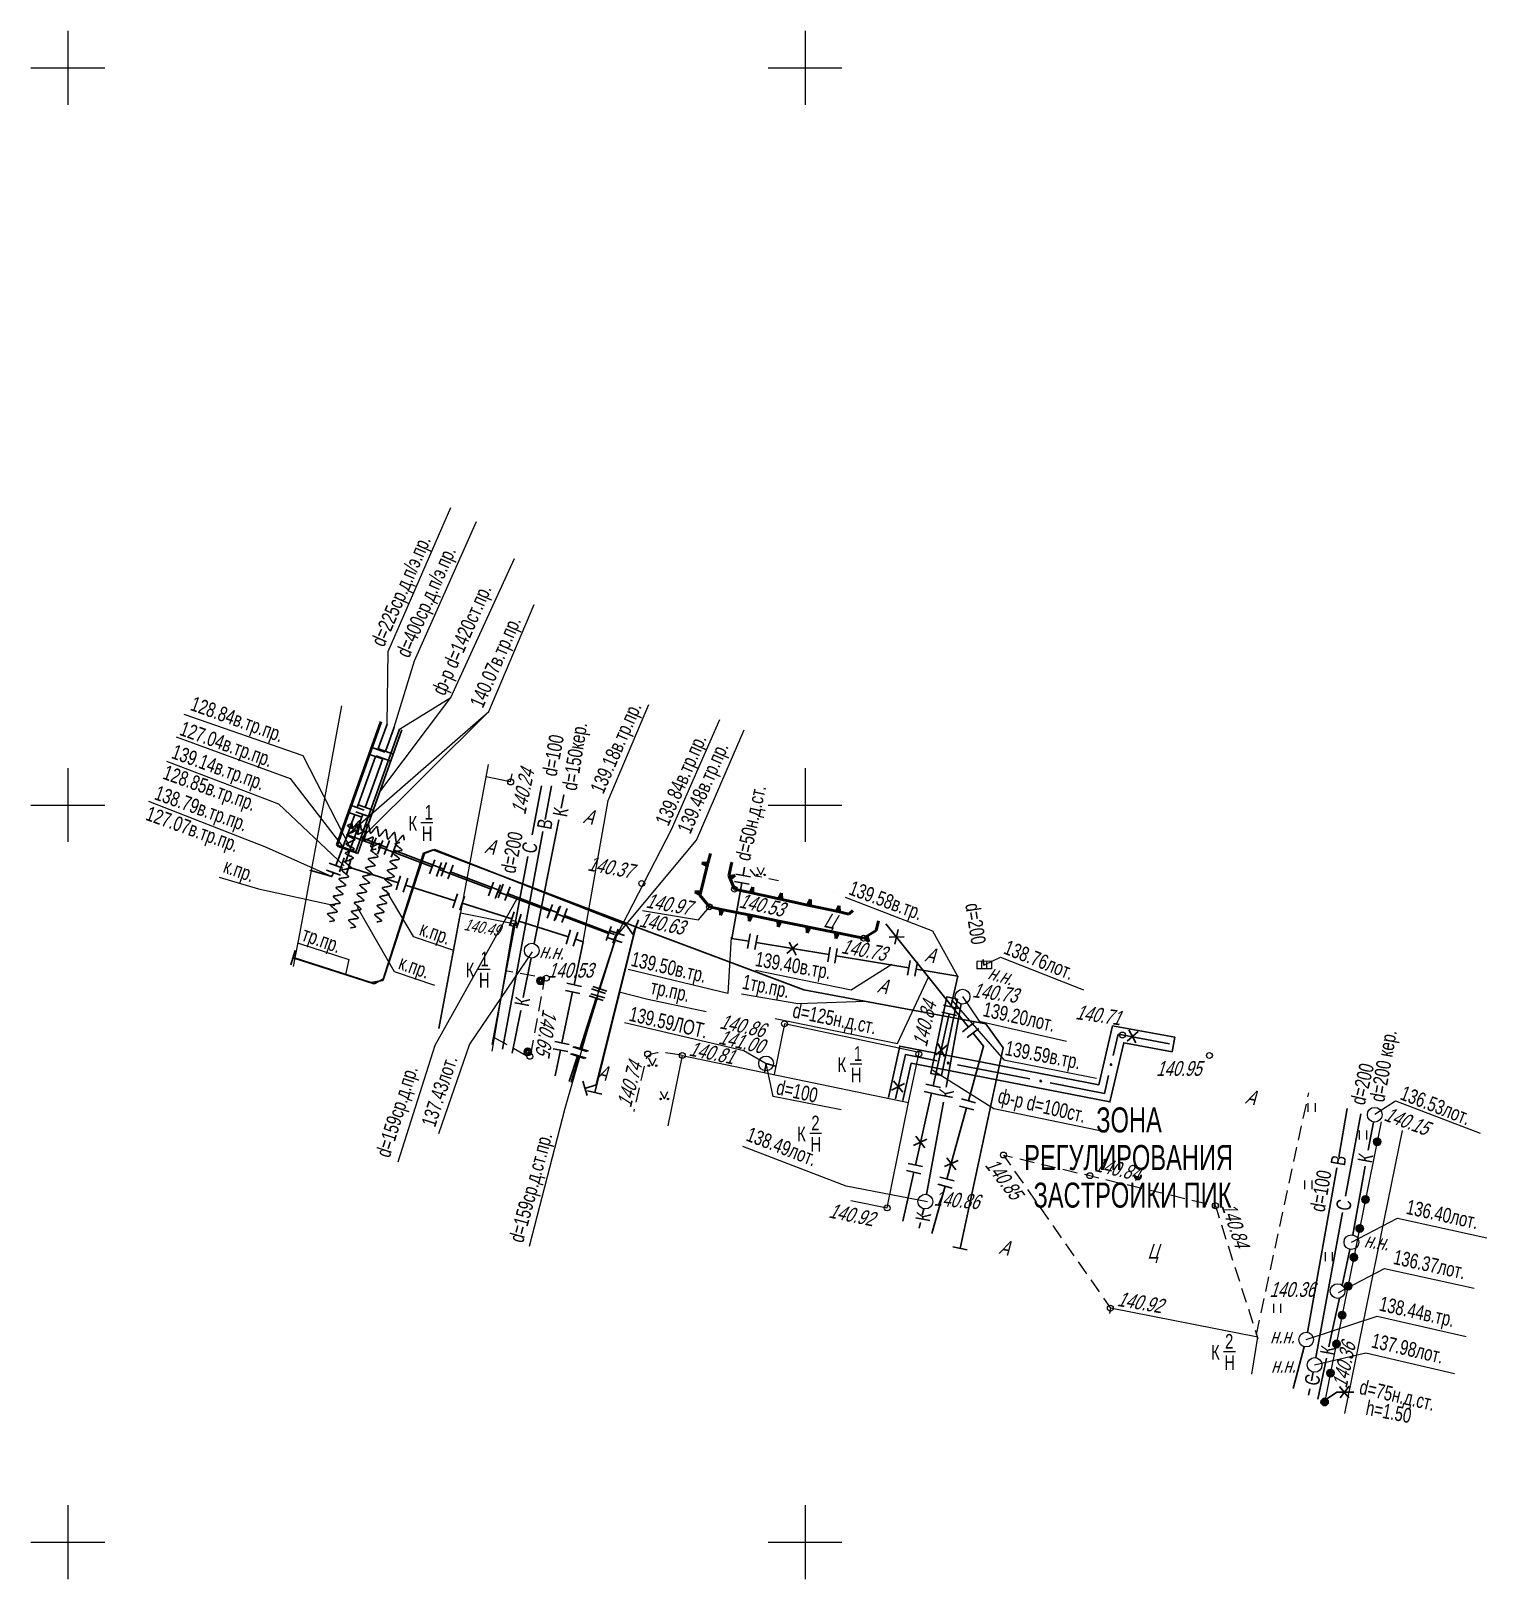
# Model space of a CAD drawing. Extents: x 10098 to 11902, y 8648 to 10202.
# Drawn here: x 11247.5 to 11346.2, y 9047.5 to 9152.5 of the extents above; entities that cross this region are included whole.
import ezdxf
from ezdxf.enums import TextEntityAlignment as Align

# ---------------------------------------------------------------- set-up
doc = ezdxf.new("R2010")
doc.units = 0
for name, color, linetype in [('1_Водопровод', 7, 'Continuous'), ('20_Строения', 7, 'Continuous'), ('21_Колодцы', 7, 'Continuous'), ('22_Столбы', 7, 'Continuous'), ('23_Ограждения', 7, 'Continuous'), ('24_Растительность', 7, 'Continuous'), ('38_Высотные_отметки', 7, 'Continuous'), ('49_Проекты', 7, 'Continuous'), ('50_Красные_линии', 7, 'Continuous'), ('51_Сетка_координат', 7, 'Continuous'), ('52_Топонимика', 7, 'Continuous'), ('Подписи_зданий', 7, 'Continuous')]:
    doc.layers.add(name, color=color, linetype=linetype)
for name, color, linetype, lineweight in [('2_Водосток', 30, 'Continuous', 30), ('4_Канализация', 16, 'Continuous', 30), ('5_Газопровод', 16, 'Continuous', 30), ('6_Теплопровод', 3, 'Continuous', 30)]:
    doc.layers.add(name, color=color, linetype=linetype, lineweight=lineweight)
doc.styles.add('mggt', font='russian_1251.shx', dxfattribs={"width": 0.75, "oblique": 18, "height": 1})
doc.styles.add('Style-RUSSIAN_1251 I 0.00000', font='RUSSIAN_1251.shx')

msp = doc.modelspace()

# ---------------------------------------------------------------- texts
at = {"layer": '1_Водопровод', "color": 8, "linetype": 'Continuous', "lineweight": 15, "ltscale": 0.5, "style": 'mggt', "width": 0.75}
msp.add_text('d=100', height=1, rotation=79.4434, dxfattribs=at).set_placement((11283.14, 9101.89))
at = {"layer": '1_Водопровод', "color": 8, "linetype": 'Continuous', "lineweight": 15, "style": 'mggt', "width": 0.75}
for s, rotation, p in [('В', 79.4411, (11282.78, 9098.29)), ('В', 79.9077, (11336.6, 9075.48)), ('d=100', 80.023, (11335.22, 9072.35)), ('138.44в.тр.', 347.3115, (11338.87, 9065.72))]:
    msp.add_text(s, height=1, rotation=rotation, dxfattribs=at).set_placement(p)
at = {"layer": '2_Водосток', "color": 8, "linetype": 'Continuous', "lineweight": 15, "ltscale": 0.5, "style": 'mggt', "width": 0.75}
for s, rotation, p in [('d=200', 79.1703, (11280.34, 9095.31)), ('d=200', 278.9923, (11310.85, 9093.26)), ('d=100', 347.8295, (11297.98, 9080.39))]:
    msp.add_text(s, height=1, rotation=rotation, dxfattribs=at).set_placement(p)
at = {"layer": '2_Водосток', "color": 8, "linetype": 'Continuous', "lineweight": 15, "style": 'mggt', "width": 0.75}
for s, rotation, p in [('С', 79.1958, (11281.74, 9096.66)), ('138.76лот.', 338.1624, (11313.39, 9089.95)), ('139.59ЛОТ.', 346.9195, (11288, 9085.38)), ('d=200', 76.5734, (11337.94, 9079.59)), ('С', 79.1958, (11336.95, 9072.42)), ('137.98лот.', 346.9195, (11338.34, 9063.22)), ('С', 79.1958, (11334.82, 9060.56))]:
    msp.add_text(s, height=1, rotation=rotation, dxfattribs=at).set_placement(p)
at = {"layer": '38_Высотные_отметки', "color": 8, "linetype": 'Continuous', "lineweight": 15, "style": 'mggt', "oblique": 18, "width": 0.75}
for s, height, rotation, p in [('140.24    ', 1, 78.2028, (11281.02, 9099.3, 140.24)), ('140.37    ', 1, 349.4313, (11285.2, 9095.57, 140.37)), ('140.97', 1, 349.9966, (11289.15, 9093.05, 140.97)), ('140.53    ', 1, 347.712, (11295.46, 9093.06, 140.53)), ('140.49    ', 0.8, 349.7495, (11276.82, 9091.53, 140.49)), ('140.63    ', 1, 349.1271, (11288.69, 9091.76, 140.63)), ('н.н.', 1, 355.1648, (11281.96, 9089.64)), ('140.73    ', 1, 349.6143, (11302.39, 9089.96, 140.73)), ('н.н.', 1, 343.2361, (11312.33, 9088.23)), ('140.73    ', 1, 352.4858, (11311.3, 9086.97, 140.73)), ('140.84    ', 1, 77.2144, (11308.24, 9083.54, 140.84)), ('140.65    ', 1, 260.345, (11282.22, 9086.2, 140.65)), ('140.86    ', 1, 347.9485, (11294.15, 9084.86, 140.86)), ('140.71    ', 1, 352.0048, (11318.3, 9085.48, 140.71)), ('141.00   ', 1, 346.8696, (11294.08, 9083.82, 140.81)), ('140.81    ', 1, 348.6066, (11292.07, 9083.01, 140.81)), ('140.74    ', 1, 75.1887, (11288.18, 9079.42, 140.74)), ('140.15    ', 1, 339.6395, (11339.19, 9078.63, 140.15)), ('140.85    ', 1, 307.5062, (11312.15, 9075.57, 140.85)), ('140.84    ', 1, 346.965, (11319.58, 9075.18, 140.84)), ('140.86    ', 1, 355.0359, (11308.71, 9072.84, 140.86)), ('140.92    ', 1, 348.4119, (11301.55, 9072.03, 140.92)), ('140.84    ', 1, 288.2647, (11328.22, 9072.82, 140.84)), ('н.н.', 1, 351.8749, (11337.87, 9070.01)), ('140.92    ', 1, 350.4149, (11321.12, 9066.03, 140.92)), ('140.36    ', 1, 78.1883, (11336.72, 9060.41, 140.36))]:
    msp.add_text(s, height=height, rotation=rotation, dxfattribs=at).set_placement(p)
for s, p in [('140.53    ', (11282.55, 9088.29, 140.53)), ('140.95    ', (11323.8, 9081.63, 140.95)), ('140.36    ', (11331.49, 9066.64, 140.36)), ('н.н.', (11331.53, 9063.48)), ('н.н.', (11331.6, 9061.5))]:
    msp.add_text(s, height=1, dxfattribs=at).set_placement(p)
at = {"layer": '49_Проекты', "color": 8, "linetype": 'Continuous', "lineweight": 15, "style": 'mggt', "width": 0.75}
for s, rotation, p in [('d=225ср.д.п/э.пр.', 66.3693, (11271.44, 9110.66)), ('d=400ср.д.п/э.пр.', 66.3693, (11273.14, 9109.92)), ('ф-р d=1420ст.пр.', 66.3693, (11275.56, 9107.36)), ('140.07в.тр.пр.', 66.3693, (11278.14, 9106.51)), ('128.84в.тр.пр.', 340.1959, (11258.24, 9106.46)), ('139.18в.тр.пр.', 66.3693, (11286.31, 9100.69)), ('127.04в.тр.пр.', 340.1959, (11257.51, 9104.77)), ('139.14в.тр.пр.', 340.1959, (11256.96, 9103.2)), ('139.84в.тр.пр.', 66.3693, (11290.72, 9098.51)), ('139.48в.тр.пр.', 66.3693, (11292.21, 9097.97)), ('128.85в.тр.пр.', 340.1959, (11256.37, 9101.8)), ('138.79в.тр.пр.', 340.1959, (11255.8, 9100.41)), ('127.07в.тр.пр.', 340.1959, (11255.21, 9099.01)), ('к.пр.', 340.4623, (11260.47, 9095.45)), ('тр.пр.', 340.4623, (11265.79, 9090.83)), ('к.пр.', 340.4623, (11273.77, 9091.2)), ('к.пр.', 340.4623, (11272.35, 9088.9)), ('тр.пр.', 347.5614, (11289.45, 9087.21)), ('1тр.пр.', 348.2311, (11295.67, 9087.55)), ('d=159ср.д.пр.', 72.389, (11271.82, 9076.02)), ('d=159ср.д.ст.пр.', 74.8084, (11280.87, 9070.25))]:
    msp.add_text(s, height=1, rotation=rotation, dxfattribs=at).set_placement(p)
at = {"layer": '4_Канализация', "color": 8, "linetype": 'Continuous', "lineweight": 15, "ltscale": 0.5, "style": 'mggt', "width": 0.75}
msp.add_text('d=150кер.', height=1, rotation=80.8721, dxfattribs=at).set_placement((11284.5, 9100.93))
at = {"layer": '4_Канализация', "color": 8, "linetype": 'Continuous', "lineweight": 15, "style": 'mggt', "width": 0.75}
for s, rotation, p in [('К', 79.4411, (11283.85, 9099.14)), ('К', 79.4411, (11281.25, 9086.28)), ('139.20лот.', 347.3871, (11312, 9085.69)), ('d=200 кер.', 79.8846, (11339.27, 9079.8)), ('137.43лот.', 71.7624, (11274.9, 9078.09)), ('К', 79.4411, (11309.99, 9080.04)), ('136.53лот.', 338.6999, (11340.28, 9080.06)), ('138.49лот.', 338.9187, (11295.93, 9077.26)), ('К', 79.6129, (11338.43, 9075.67)), ('136.40лот.', 347.6406, (11340.7, 9072.28)), ('К', 79.4411, (11308.45, 9071.69)), ('136.37лот.', 347.6406, (11339.83, 9068.88)), ('К', 79.4411, (11335.89, 9062.63))]:
    msp.add_text(s, height=1, rotation=rotation, dxfattribs=at).set_placement(p)
at = {"layer": '50_Красные_линии', "color": 8, "linetype": 'Continuous', "lineweight": 53, "style": 'Style-RUSSIAN_1251 I 0.00000', "width": 0.705882}
for s, p in [('ЗОНА ', (11322.19, 9078.64)), ('РЕГУЛИРОВАНИЯ ', (11322.16, 9076.09)), ('ЗАСТРОЙКИ ПИК', (11322.2, 9073.54))]:
    msp.add_text(s, height=1.7, dxfattribs=at).set_placement(p, align=Align.MIDDLE_CENTER)
at = {"layer": '52_Топонимика', "color": 8, "linetype": 'Continuous', "lineweight": 15, "style": 'mggt', "oblique": 18, "width": 0.75}
for s, p in [('А', (11284.91, 9098.8)), ('А', (11278.23, 9096.77)), ('Ц', (11301.2, 9091.74)), ('А', (11308.07, 9089.42)), ('А', (11304.85, 9087.31)), ('А', (11285.84, 9081.43)), ('А', (11329.81, 9079.78)), ('А', (11313.11, 9069.58))]:
    msp.add_text(s, height=1, rotation=347.4967, dxfattribs=at).set_placement(p)
msp.add_text('Ц', height=1, dxfattribs=at).set_placement((11323.21, 9069.22))
at = {"layer": '5_Газопровод', "color": 8, "linetype": 'Continuous', "lineweight": 15, "style": 'mggt', "width": 0.75}
for s, rotation, p in [('d=50н.д.ст.', 77.5704, (11296.25, 9096.15)), ('139.58в.тр.', 339.6965, (11302.89, 9093.96)), ('139.50в.тр.', 346.9292, (11288.13, 9089.1)), ('139.40в.тр.', 349.8718, (11296.56, 9089.09)), ('139.59в.тр.', 349.0734, (11313.5, 9083.05)), ('ф-р d=100ст.', 346.8897, (11313.01, 9079.81)), ('d=75н.д.ст.', 346.8909, (11337.52, 9060.07)), ('h=1.50', 349.1005, (11337.97, 9058.65))]:
    msp.add_text(s, height=1, rotation=rotation, dxfattribs=at).set_placement(p)
at = {"layer": '5_Газопровод', "color": 8, "linetype": 'Continuous', "lineweight": 15, "ltscale": 0.5, "style": 'mggt', "width": 0.75}
msp.add_text('d=125н.д.ст.', height=1, rotation=348.4194, dxfattribs=at).set_placement((11299.09, 9085.6))
at = {"layer": 'Подписи_зданий', "color": 8, "linetype": 'Continuous', "lineweight": 15, "style": 'mggt', "width": 0.75}
for s, p in [('1', (11274.2, 9099.01)), ('К', (11273.1, 9098.26)), ('Н', (11274, 9097.56)), ('1', (11277.98, 9089.06)), ('К', (11276.98, 9088.31)), ('Н', (11277.88, 9087.62)), ('1', (11303.3, 9082.64)), ('К', (11302.2, 9081.89)), ('Н', (11303.1, 9081.19)), ('2', (11300.42, 9077.93)), ('К', (11299.46, 9077.19)), ('Н', (11300.36, 9076.49)), ('2', (11328.48, 9063.12)), ('К', (11327.53, 9062.38)), ('Н', (11328.43, 9061.68))]:
    msp.add_text(s, height=1, dxfattribs=at).set_placement(p)

# ---------------------------------------------------------------- linework, layer by layer
at = {"layer": '1_Водопровод', "color": 8, "linetype": 'Continuous', "lineweight": 30}
for points in [[(11282.38, 9099.02), (11282.8, 9101.29)], [(11279.47, 9083.45), (11282.22, 9098.21)], [(11336.19, 9076.11), (11336.77, 9079.42)], [(11334.07, 9064.23), (11336.06, 9075.4)], [(11333.09, 9060.42), (11333.85, 9063.26)]]:
    msp.add_lwpolyline(points, dxfattribs=at)
at = {"layer": '1_Водопровод', "color": 8, "linetype": 'Continuous', "lineweight": 15}
msp.add_lwpolyline([(11333.98, 9063.74), (11338.79, 9065.33), (11344.83, 9063.95)], dxfattribs=at)
at = {"layer": '20_Строения', "color": 8, "linetype": 'Continuous', "lineweight": 15, "flags": 128}
for points in [[(11265.3, 9089.04), (11265.75, 9091.38), (11268.59, 9106.72)], [(11278.51, 9102.74), (11275.16, 9084.84)], [(11280.1, 9102.11), (11280, 9101.58), (11278.36, 9101.9)], [(11275.16, 9084.84), (11276.63, 9092.68), (11280.22, 9091.97), (11278.92, 9084.24), (11278.76, 9083.31)], [(11303.11, 9073.17), (11305.56, 9072.67), (11307.02, 9079.83), (11307.74, 9083.21), (11298.6, 9085.16), (11297.89, 9081.72)], [(11291.67, 9083.01), (11290.68, 9078.24)], [(11291.67, 9083.01), (11307.02, 9079.83)], [(11340.48, 9077.93), (11336.58, 9058.72)], [(11330.29, 9061.4), (11330.7, 9063.9), (11320.7, 9065.87), (11320.64, 9065.5)]]:
    msp.add_lwpolyline(points, dxfattribs=at)
at = {"layer": '21_Колодцы', "color": 8, "linetype": 'Continuous', "lineweight": 15}
for p, q in [((11312.63, 9089.4), (11311.64, 9089.39)), ((11311.64, 9089.39), (11311.65, 9088.88)), ((11312.63, 9088.89), (11311.65, 9088.88)), ((11311.97, 9089.38), (11311.97, 9088.89)), ((11312.3, 9089.39), (11312.3, 9088.89)), ((11312.63, 9089.4), (11312.63, 9088.89))]:
    msp.add_line(p, q, dxfattribs=at)
at = {"layer": '21_Колодцы', "color": 8, "lineweight": 9}
for centre in [(11281.46, 9090.12), (11297.35, 9082.47), (11337.05, 9070.35), (11333.98, 9063.74), (11334.55, 9062.02)]:
    msp.add_circle(centre, 0.5, dxfattribs=at)
at = {"layer": '21_Колодцы', "color": 8, "linetype": 'Continuous', "lineweight": 9}
for centre in [(11310.68, 9087), (11338.63, 9078.99), (11308.15, 9073.1), (11336.11, 9067.03)]:
    msp.add_circle(centre, 0.5, dxfattribs=at)
at = {"layer": '22_Столбы', "color": 8, "lineweight": 30}
for centre, radius in [((11282.06, 9088.08), 0.25), ((11282.06, 9088.08), 0.175), ((11282.06, 9088.08), 0.1), ((11281.19, 9083.26), 0.25), ((11281.19, 9083.26), 0.175), ((11281.19, 9083.26), 0.1)]:
    msp.add_circle(centre, radius, dxfattribs=at)
at = {"layer": '23_Ограждения', "color": 8, "linetype": 'Continuous', "lineweight": 50}
for p, q in [((11293.39, 9095.96), (11293.58, 9096.71)), ((11292.9, 9094.02), (11293.39, 9095.96)), ((11293.41, 9096.05), (11293, 9096.05)), ((11293, 9096.05), (11293.36, 9095.86)), ((11295.03, 9096.13), (11294.82, 9095.2)), ((11294.82, 9095.2), (11294.89, 9095.05)), ((11295.25, 9095.21), (11294.85, 9095.14)), ((11294.93, 9094.96), (11295.25, 9095.21)), ((11292.92, 9094.11), (11292.51, 9094.11)), ((11292.51, 9094.11), (11292.87, 9093.92)), ((11294.89, 9095.05), (11295.21, 9094.29)), ((11295.21, 9094.29), (11296.36, 9094.04)), ((11296.45, 9094.43), (11296.27, 9094.07)), ((11296.46, 9094.02), (11296.45, 9094.43)), ((11292.86, 9093.88), (11292.9, 9094.02)), ((11293.51, 9093.09), (11292.86, 9093.88)), ((11294.33, 9092.92), (11293.51, 9093.09)), ((11296.36, 9094.04), (11298.32, 9093.62)), ((11298.4, 9094.01), (11298.22, 9093.64)), ((11298.32, 9093.62), (11300.27, 9093.19)), ((11298.42, 9093.6), (11298.4, 9094.01)), ((11300.36, 9093.58), (11300.17, 9093.21)), ((11300.27, 9093.19), (11302.23, 9092.77)), ((11300.37, 9093.17), (11300.36, 9093.58)), ((11302.31, 9093.16), (11302.13, 9092.79)), ((11302.32, 9092.75), (11302.31, 9093.16)), ((11294.23, 9092.94), (11294.25, 9092.53)), ((11294.25, 9092.53), (11294.43, 9092.9)), ((11296.29, 9092.53), (11294.33, 9092.92)), ((11296.19, 9092.55), (11296.21, 9092.13)), ((11296.21, 9092.13), (11296.39, 9092.51)), ((11298.25, 9092.13), (11296.29, 9092.53)), ((11298.15, 9092.15), (11298.17, 9091.74)), ((11298.17, 9091.74), (11298.35, 9092.11)), ((11302.17, 9091.34), (11298.25, 9092.13)), ((11302.23, 9092.77), (11302.97, 9092.6)), ((11302.97, 9092.6), (11303.24, 9092.85)), ((11304.98, 9092.15), (11304.82, 9091.48)), ((11300.11, 9091.75), (11300.13, 9091.34)), ((11300.13, 9091.34), (11300.31, 9091.71)), ((11302.07, 9091.36), (11302.09, 9090.95)), ((11302.09, 9090.95), (11302.27, 9091.32)), ((11303.97, 9090.97), (11302.17, 9091.34)), ((11304.11, 9091.06), (11303.97, 9090.97)), ((11304.02, 9091.01), (11304.32, 9090.71)), ((11304.82, 9091.48), (11304.11, 9091.06)), ((11304.32, 9090.71), (11304.2, 9091.11))]:
    msp.add_line(p, q, dxfattribs=at)
at = {"layer": '23_Ограждения', "color": 8, "linetype": 'Continuous', "lineweight": 15}
for p, q in [((11296.66, 9095.18), (11296.28, 9095.63)), ((11297.06, 9095.1), (11296.66, 9095.18)), ((11298.2, 9094.86), (11297.55, 9095)), ((11301.97, 9094.08), (11301.96, 9094.09)), ((11280.18, 9088.67), (11279.68, 9088.76)), ((11281.66, 9088.4), (11280.67, 9088.58)), ((11282.35, 9088.27), (11282.15, 9088.31)), ((11282.21, 9087.49), (11282.35, 9088.27)), ((11281.94, 9086.01), (11282.12, 9087)), ((11281.67, 9084.54), (11281.85, 9085.52)), ((11278.91, 9084.23), (11279.78, 9083.75)), ((11281.4, 9083.06), (11281.58, 9084.05)), ((11280.22, 9083.51), (11281.09, 9083.02)), ((11334.09, 9080.21), (11334.15, 9080.47)), ((11333.78, 9078.74), (11333.99, 9079.72)), ((11333.46, 9077.27), (11333.67, 9078.25)), ((11333.14, 9075.81), (11333.35, 9076.79)), ((11332.83, 9074.34), (11333.04, 9075.32)), ((11332.51, 9072.88), (11332.72, 9073.85)), ((11332.19, 9071.41), (11332.4, 9072.39)), ((11331.87, 9069.94), (11332.08, 9070.92)), ((11331.56, 9068.48), (11331.77, 9069.46)), ((11331.24, 9067.01), (11331.45, 9067.99)), ((11330.92, 9065.55), (11331.13, 9066.52)), ((11330.6, 9064.08), (11330.82, 9065.06))]:
    msp.add_line(p, q, dxfattribs=at)
for points in [[(11290.04, 9083.19), (11289.98, 9083.19), (11289.57, 9083.11), (11289.28, 9082.92), (11289.22, 9082.76)], [(11291.67, 9083.01), (11291.17, 9083.09), (11290.54, 9083.18)], [(11289.08, 9082.28), (11288.86, 9081.31)], [(11288.74, 9080.82), (11288.74, 9080.82), (11288.52, 9079.84)], [(11288.41, 9079.36), (11288.38, 9079.2)], [(11339.07, 9078.5), (11335.59, 9061.28), (11335.19, 9059.31)], [(11313.45, 9076.26), (11313.93, 9075.57)], [(11313.45, 9076.26), (11314.07, 9076.11)], [(11314.21, 9075.16), (11314.79, 9074.34)], [(11314.56, 9076), (11315.53, 9075.76)], [(11316.02, 9075.65), (11316.99, 9075.41)], [(11317.48, 9075.3), (11318.45, 9075.06)], [(11318.94, 9074.95), (11319.91, 9074.71)], [(11320.39, 9074.6), (11321.37, 9074.36)], [(11321.85, 9074.25), (11322.83, 9074.02)], [(11315.07, 9073.93), (11315.64, 9073.11)], [(11323.31, 9073.9), (11324.28, 9073.67)], [(11324.77, 9073.55), (11325.74, 9073.32)], [(11326.23, 9073.2), (11327.2, 9072.97)], [(11315.93, 9072.7), (11316.5, 9071.88)], [(11327.69, 9072.85), (11327.82, 9072.82), (11328.08, 9071.99)], [(11316.79, 9071.47), (11317.36, 9070.65)], [(11328.23, 9071.52), (11328.54, 9070.56)], [(11317.65, 9070.24), (11318.22, 9069.42)], [(11328.69, 9070.09), (11328.99, 9069.13)], [(11318.51, 9069.01), (11319.08, 9068.2)], [(11329.14, 9068.66), (11329.45, 9067.71)], [(11319.37, 9067.79), (11319.94, 9066.97)], [(11329.6, 9067.23), (11329.9, 9066.28)], [(11320.23, 9066.56), (11320.7, 9065.87)], [(11330.06, 9065.8), (11330.36, 9064.85)], [(11330.51, 9064.37), (11330.7, 9063.79)]]:
    msp.add_lwpolyline(points, dxfattribs=at)
at = {"layer": '23_Ограждения', "color": 8, "linetype": 'Continuous', "lineweight": 30}
for centre, radius in [((11338.79, 9077.16), 0.25), ((11338.79, 9077.16), 0.175), ((11338.79, 9077.16), 0.1), ((11338.79, 9077.16), 0.01), ((11338, 9073.24), 0.25), ((11338, 9073.24), 0.175), ((11338, 9073.24), 0.1), ((11338, 9073.24), 0.01), ((11337.61, 9071.28), 0.25), ((11337.61, 9071.28), 0.175), ((11337.61, 9071.28), 0.1), ((11337.61, 9071.28), 0.01), ((11337.21, 9069.32), 0.25), ((11337.21, 9069.32), 0.175), ((11337.21, 9069.32), 0.1), ((11337.21, 9069.32), 0.01), ((11336.82, 9067.36), 0.25), ((11336.82, 9067.36), 0.175), ((11336.82, 9067.36), 0.1), ((11336.82, 9067.36), 0.01), ((11336.42, 9065.4), 0.25), ((11336.42, 9065.4), 0.175), ((11336.42, 9065.4), 0.1), ((11336.42, 9065.4), 0.01), ((11336.03, 9063.44), 0.25), ((11336.03, 9063.44), 0.175), ((11336.03, 9063.44), 0.1), ((11336.03, 9063.44), 0.01), ((11335.63, 9061.47), 0.25), ((11335.63, 9061.47), 0.175), ((11335.63, 9061.47), 0.1), ((11335.63, 9061.47), 0.01), ((11335.23, 9059.51), 0.25), ((11335.23, 9059.51), 0.175), ((11335.23, 9059.51), 0.1), ((11335.23, 9059.51), 0.01)]:
    msp.add_circle(centre, radius, dxfattribs=at)
at = {"layer": '24_Растительность', "color": 8, "linetype": 'Continuous', "lineweight": 15}
for p, q in [((11297, 9095.26), (11296.75, 9095.76)), ((11297, 9095.26), (11297.25, 9095.76)), ((11289.66, 9082.32), (11289.4, 9082.82)), ((11289.66, 9082.32), (11289.9, 9082.82)), ((11290.46, 9080.06), (11290.2, 9080.56)), ((11290.46, 9080.06), (11290.7, 9080.56)), ((11334.12, 9079.18), (11334.12, 9079.78)), ((11334.61, 9079.18), (11334.61, 9079.78)), ((11337.6, 9077.32), (11337.6, 9077.92)), ((11338.1, 9077.32), (11338.1, 9077.92)), ((11333.89, 9073.94), (11333.89, 9074.54)), ((11334.39, 9073.94), (11334.39, 9074.54)), ((11335.28, 9069.06), (11335.28, 9069.66)), ((11335.77, 9069.06), (11335.77, 9069.66)), ((11331.78, 9065.56), (11331.78, 9066.16)), ((11332.27, 9065.56), (11332.27, 9066.16))]:
    msp.add_line(p, q, dxfattribs=at)
at = {"layer": '24_Растительность', "color": 8, "linetype": 'Continuous', "lineweight": 9}
for centre in [(11296.75, 9095.26), (11297.25, 9095.26), (11289.4, 9082.32), (11289.9, 9082.32), (11290.2, 9080.06), (11290.7, 9080.06)]:
    msp.add_circle(centre, 0.05, dxfattribs=at)
at = {"layer": '2_Водосток', "color": 8, "linetype": 'Continuous', "lineweight": 30}
for p, q in [((11297.35, 9082.47), (11297.25, 9081.85)), ((11298, 9082.28), (11297.35, 9082.47))]:
    msp.add_line(p, q, dxfattribs=at)
for points in [[(11281.48, 9097.98), (11282.12, 9101.3)], [(11278.77, 9083.75), (11281.2, 9096.51)]]:
    msp.add_lwpolyline(points, dxfattribs=at)
at = {"layer": '2_Водосток', "color": 8, "linetype": 'Continuous', "lineweight": 30, "ltscale": 0.5, "flags": 128}
for points in [[(11312.07, 9089.53), (11312.13, 9089.14)], [(11336.65, 9073.46), (11337.68, 9079.06)], [(11334.64, 9062.52), (11336.45, 9072.37)], [(11334.33, 9060.95), (11334.45, 9061.53)], [(11334.13, 9059.97), (11334.22, 9060.39)]]:
    msp.add_lwpolyline(points, dxfattribs=at)
at = {"layer": '2_Водосток', "color": 8, "linetype": 'Continuous', "lineweight": 15}
for points in [[(11312.13, 9089.14), (11313.24, 9089.69), (11318.87, 9087.46)], [(11287.74, 9085.24), (11295.85, 9083.34), (11297.35, 9082.47)], [(11334.55, 9062.02), (11338.02, 9062.84), (11344.04, 9061.44)]]:
    msp.add_lwpolyline(points, dxfattribs=at)
at = {"layer": '2_Водосток', "color": 8, "linetype": 'Continuous', "lineweight": 15, "ltscale": 0.5}
msp.add_lwpolyline([(11302.45, 9079.33), (11297.83, 9080.24), (11297.35, 9082.47)], dxfattribs=at)
at = {"layer": '38_Высотные_отметки', "color": 8, "lineweight": 15, "flags": 128}
msp.add_lwpolyline([(11288.97, 9092.84), (11292.77, 9092.2), (11293.51, 9093.09)], dxfattribs=at)
at = {"layer": '38_Высотные_отметки', "color": 8, "lineweight": 9}
for centre in [(11280.03, 9101.56, 140.24), (11288.92, 9094.68, 140.37), (11295.21, 9094.29, 140.53), (11293.51, 9093.09, 140.63), (11280.22, 9091.97, 140.49), (11303.97, 9090.97, 140.73), (11282.45, 9088.26, 140.53), (11298.6, 9085.16), (11321.52, 9084.4, 140.71), (11281.33, 9082.95, 140.65), (11289.32, 9083.11, 140.74), (11291.67, 9083.01, 140.81), (11307.71, 9083.11, 140.84), (11327.42, 9083.01, 140.95), (11313.45, 9076.26, 140.85), (11319.31, 9074.86, 140.84), (11305.56, 9072.67, 140.92), (11327.82, 9072.82, 140.84), (11320.7, 9065.87)]:
    msp.add_circle(centre, 0.2, dxfattribs=at)
at = {"layer": '49_Проекты', "color": 8, "linetype": 'Continuous', "lineweight": 30}
for p, q in [((11271.2, 9105.67), (11268.22, 9097.3)), ((11268.27, 9097.2), (11271.27, 9105.64)), ((11269.54, 9096.83), (11272.5, 9105.15)), ((11272.65, 9105.09), (11269.66, 9096.71)), ((11271.03, 9103.76), (11271.65, 9105.49)), ((11272.14, 9105.29), (11271.54, 9103.63)), ((11271.5, 9103.59), (11270.56, 9103.92)), ((11271.07, 9103.8), (11272.01, 9103.46)), ((11269.63, 9099.82), (11270.86, 9103.28)), ((11271.37, 9103.16), (11270.17, 9099.84)), ((11271.34, 9103.12), (11270.39, 9103.45)), ((11270.9, 9103.33), (11271.84, 9102.99)), ((11270, 9099.37), (11268.8, 9096.05)), ((11269.93, 9099.18), (11268.99, 9099.51)), ((11270.1, 9099.65), (11269.16, 9099.98)), ((11269.27, 9098.82), (11269.46, 9099.34)), ((11269.53, 9099.54), (11270.47, 9099.2)), ((11269.7, 9100.01), (11270.64, 9099.67)), ((11268.96, 9097.97), (11269.27, 9098.82)), ((11268.97, 9098.6), (11268.96, 9098.6)), ((11268.96, 9098.6), (11268.96, 9098.6)), ((11268.96, 9098.6), (11268.96, 9098.6)), ((11268.96, 9098.6), (11268.96, 9098.6)), ((11268.96, 9098.6), (11268.97, 9098.6)), ((11268.97, 9098.61), (11268.97, 9098.62)), ((11268.97, 9098.62), (11268.97, 9098.62)), ((11268.97, 9098.62), (11268.97, 9098.62)), ((11268.97, 9098.62), (11268.98, 9098.62)), ((11268.97, 9098.6), (11268.97, 9098.61)), ((11268.97, 9098.61), (11268.97, 9098.61)), ((11268.97, 9098.61), (11268.97, 9098.61)), ((11268.97, 9098.61), (11268.97, 9098.61)), ((11268.97, 9098.61), (11268.97, 9098.61)), ((11268.97, 9098.61), (11268.97, 9098.61)), ((11268.97, 9098.61), (11268.97, 9098.61)), ((11268.97, 9098.61), (11268.97, 9098.61)), ((11268.97, 9098.61), (11268.97, 9098.61)), ((11268.97, 9098.59), (11268.97, 9098.6)), ((11268.97, 9098.58), (11268.97, 9098.59)), ((11268.97, 9098.59), (11268.97, 9098.59)), ((11268.97, 9098.59), (11268.97, 9098.59)), ((11268.97, 9098.59), (11268.97, 9098.59)), ((11268.97, 9098.59), (11268.97, 9098.59)), ((11268.98, 9098.58), (11268.97, 9098.58)), ((11268.97, 9098.58), (11268.97, 9098.58)), ((11268.98, 9098.62), (11268.99, 9098.63)), ((11268.98, 9098.62), (11268.98, 9098.62)), ((11268.98, 9098.62), (11268.98, 9098.62)), ((11268.98, 9098.62), (11268.98, 9098.62)), ((11268.98, 9098.57), (11268.98, 9098.58)), ((11268.99, 9098.57), (11268.98, 9098.57)), ((11268.98, 9098.57), (11268.98, 9098.57)), ((11268.99, 9098.63), (11268.99, 9098.63)), ((11268.99, 9098.63), (11269, 9098.63)), ((11268.99, 9098.56), (11268.99, 9098.57)), ((11269, 9098.55), (11268.99, 9098.56)), ((11268.99, 9098.56), (11268.99, 9098.56)), ((11269, 9098.63), (11269.09, 9098.67)), ((11269.01, 9098.55), (11269, 9098.55)), ((11269.03, 9098.54), (11269.01, 9098.55)), ((11269.04, 9098.53), (11269.03, 9098.54)), ((11269.07, 9098.51), (11269.04, 9098.53)), ((11269.09, 9098.5), (11269.07, 9098.51)), ((11269.09, 9098.67), (11269.12, 9098.68)), ((11269.12, 9098.49), (11269.09, 9098.5)), ((11269.12, 9098.68), (11269.22, 9098.73)), ((11269.16, 9098.47), (11269.12, 9098.49)), ((11269.18, 9098.46), (11269.16, 9098.47)), ((11269.22, 9098.44), (11269.18, 9098.46)), ((11269.19, 9098.49), (11269.19, 9098.5)), ((11269.19, 9098.5), (11269.2, 9098.5)), ((11269.19, 9098.48), (11269.19, 9098.49)), ((11269.19, 9098.49), (11269.19, 9098.49)), ((11269.19, 9098.49), (11269.19, 9098.49)), ((11269.19, 9098.49), (11269.19, 9098.49)), ((11269.2, 9098.47), (11269.19, 9098.48)), ((11269.19, 9098.48), (11269.19, 9098.48)), ((11269.19, 9098.48), (11269.19, 9098.48)), ((11269.19, 9098.48), (11269.19, 9098.48)), ((11269.19, 9098.48), (11269.19, 9098.48)), ((11269.19, 9098.48), (11269.19, 9098.48)), ((11269.2, 9098.51), (11269.23, 9098.61)), ((11269.2, 9098.5), (11269.2, 9098.51)), ((11269.2, 9098.5), (11269.2, 9098.5)), ((11269.2, 9098.46), (11269.2, 9098.47)), ((11269.2, 9098.47), (11269.2, 9098.47)), ((11269.2, 9098.47), (11269.2, 9098.47)), ((11269.2, 9098.47), (11269.2, 9098.47)), ((11269.2, 9098.47), (11269.2, 9098.47)), ((11269.2, 9098.47), (11269.2, 9098.47)), ((11269.2, 9098.47), (11269.2, 9098.47)), ((11269.2, 9098.47), (11269.2, 9098.47)), ((11269.2, 9098.47), (11269.2, 9098.47)), ((11269.21, 9098.46), (11269.2, 9098.46)), ((11269.2, 9098.46), (11269.2, 9098.46)), ((11269.22, 9098.46), (11269.21, 9098.46)), ((11269.21, 9098.46), (11269.21, 9098.46)), ((11269.21, 9098.46), (11269.21, 9098.46)), ((11269.21, 9098.46), (11269.21, 9098.46)), ((11269.22, 9098.73), (11269.26, 9098.74)), ((11269.23, 9098.46), (11269.22, 9098.46)), ((11269.22, 9098.46), (11269.22, 9098.46)), ((11269.22, 9098.46), (11269.22, 9098.46)), ((11269.24, 9098.43), (11269.22, 9098.44)), ((11269.23, 9098.64), (11269.27, 9098.75)), ((11269.23, 9098.61), (11269.23, 9098.64)), ((11269.24, 9098.46), (11269.23, 9098.46)), ((11269.23, 9098.46), (11269.23, 9098.46)), ((11269.25, 9098.46), (11269.24, 9098.46)), ((11269.24, 9098.46), (11269.24, 9098.46)), ((11269.24, 9098.46), (11269.24, 9098.46)), ((11269.24, 9098.43), (11269.25, 9098.43)), ((11269.26, 9098.47), (11269.25, 9098.46)), ((11269.25, 9098.43), (11269.3, 9098.41)), ((11269.27, 9098.76), (11269.26, 9098.8)), ((11269.27, 9098.47), (11269.26, 9098.47)), ((11269.27, 9098.75), (11269.28, 9098.79)), ((11269.29, 9098.65), (11269.27, 9098.76)), ((11269.29, 9098.47), (11269.27, 9098.47)), ((11269.29, 9098.62), (11269.29, 9098.65)), ((11269.31, 9098.52), (11269.29, 9098.62)), ((11269.31, 9098.48), (11269.29, 9098.47)), ((11269.3, 9098.41), (11269.32, 9098.4)), ((11269.31, 9098.51), (11269.31, 9098.52)), ((11269.31, 9098.5), (11269.31, 9098.51)), ((11269.31, 9098.51), (11269.31, 9098.51)), ((11269.32, 9098.5), (11269.31, 9098.5)), ((11269.33, 9098.49), (11269.31, 9098.48)), ((11269.32, 9098.49), (11269.32, 9098.5)), ((11269.32, 9098.48), (11269.32, 9098.49)), ((11269.32, 9098.49), (11269.32, 9098.49)), ((11269.32, 9098.49), (11269.32, 9098.49)), ((11269.32, 9098.49), (11269.32, 9098.49)), ((11269.32, 9098.49), (11269.32, 9098.49)), ((11269.32, 9098.49), (11269.32, 9098.49)), ((11269.32, 9098.49), (11269.32, 9098.49)), ((11269.33, 9098.48), (11269.32, 9098.48)), ((11269.32, 9098.48), (11269.32, 9098.48)), ((11269.32, 9098.4), (11269.35, 9098.38)), ((11269.36, 9098.5), (11269.33, 9098.49)), ((11269.34, 9098.48), (11269.33, 9098.48)), ((11269.33, 9098.48), (11269.33, 9098.48)), ((11269.33, 9098.48), (11269.33, 9098.48)), ((11269.33, 9098.48), (11269.33, 9098.48)), ((11269.33, 9098.48), (11269.33, 9098.48)), ((11269.33, 9098.48), (11269.33, 9098.48)), ((11269.33, 9098.48), (11269.33, 9098.48)), ((11269.33, 9098.48), (11269.33, 9098.48)), ((11269.33, 9098.48), (11269.33, 9098.48)), ((11269.35, 9098.48), (11269.34, 9098.48)), ((11269.34, 9098.48), (11269.34, 9098.48)), ((11269.34, 9098.48), (11269.34, 9098.48)), ((11269.34, 9098.48), (11269.34, 9098.48)), ((11269.34, 9098.48), (11269.34, 9098.48)), ((11269.36, 9098.48), (11269.35, 9098.48)), ((11269.35, 9098.48), (11269.35, 9098.48)), ((11269.35, 9098.48), (11269.35, 9098.48)), ((11269.35, 9098.38), (11269.38, 9098.36)), ((11269.39, 9098.52), (11269.36, 9098.5)), ((11269.37, 9098.49), (11269.36, 9098.48)), ((11269.36, 9098.48), (11269.36, 9098.48)), ((11269.36, 9098.48), (11269.36, 9098.48)), ((11269.38, 9098.5), (11269.37, 9098.49)), ((11269.37, 9098.49), (11269.37, 9098.49)), ((11269.37, 9098.49), (11269.37, 9098.49)), ((11269.39, 9098.5), (11269.38, 9098.5)), ((11269.38, 9098.36), (11269.41, 9098.35)), ((11269.42, 9098.53), (11269.39, 9098.52)), ((11269.4, 9098.51), (11269.39, 9098.5)), ((11269.41, 9098.52), (11269.4, 9098.51)), ((11269.42, 9098.54), (11269.41, 9098.52)), ((11269.41, 9098.35), (11269.43, 9098.34)), ((11269.44, 9098.55), (11269.42, 9098.54)), ((11269.44, 9098.54), (11269.42, 9098.53)), ((11269.43, 9098.34), (11269.44, 9098.33)), ((11269.46, 9098.57), (11269.44, 9098.55)), ((11269.49, 9098.56), (11269.44, 9098.54)), ((11269.44, 9098.33), (11269.46, 9098.32)), ((11269.48, 9098.6), (11269.46, 9098.57)), ((11269.46, 9098.32), (11269.47, 9098.31)), ((11269.47, 9098.31), (11269.48, 9098.31)), ((11269.5, 9098.63), (11269.48, 9098.6)), ((11269.48, 9098.31), (11269.48, 9098.3)), ((11269.48, 9098.3), (11269.49, 9098.3)), ((11269.5, 9098.57), (11269.49, 9098.56)), ((11269.49, 9098.3), (11269.49, 9098.3)), ((11269.49, 9098.3), (11269.49, 9098.29)), ((11269.49, 9098.29), (11269.5, 9098.29)), ((11269.52, 9098.65), (11269.5, 9098.63)), ((11269.5, 9098.57), (11269.52, 9098.58)), ((11269.5, 9098.29), (11269.5, 9098.29)), ((11269.5, 9098.29), (11269.5, 9098.28)), ((11269.5, 9098.28), (11269.5, 9098.28)), ((11269.5, 9098.28), (11269.51, 9098.28)), ((11269.51, 9098.26), (11269.5, 9098.26)), ((11269.5, 9098.26), (11269.5, 9098.25)), ((11269.5, 9098.25), (11269.5, 9098.25)), ((11269.5, 9098.25), (11269.5, 9098.25)), ((11269.5, 9098.25), (11269.5, 9098.25)), ((11269.5, 9098.25), (11269.5, 9098.25)), ((11269.5, 9098.25), (11269.5, 9098.25)), ((11269.51, 9098.28), (11269.51, 9098.28)), ((11269.51, 9098.28), (11269.51, 9098.27)), ((11269.51, 9098.27), (11269.51, 9098.27)), ((11269.51, 9098.27), (11269.51, 9098.27)), ((11269.51, 9098.27), (11269.51, 9098.27)), ((11269.51, 9098.27), (11269.51, 9098.27)), ((11269.51, 9098.27), (11269.51, 9098.27)), ((11269.51, 9098.27), (11269.51, 9098.26)), ((11269.51, 9098.26), (11269.51, 9098.26)), ((11269.51, 9098.26), (11269.51, 9098.26)), ((11269.51, 9098.26), (11269.51, 9098.26)), ((11269.51, 9098.26), (11269.51, 9098.26)), ((11269.51, 9098.26), (11269.51, 9098.26)), ((11269.51, 9098.26), (11269.51, 9098.26)), ((11269.55, 9098.69), (11269.52, 9098.65)), ((11269.52, 9098.58), (11269.56, 9098.6)), ((11269.56, 9098.7), (11269.55, 9098.69)), ((11269.56, 9098.7), (11269.57, 9098.71)), ((11269.56, 9098.6), (11269.58, 9098.61)), ((11269.57, 9098.71), (11269.6, 9098.75)), ((11269.58, 9098.61), (11269.61, 9098.62)), ((11269.6, 9098.75), (11269.62, 9098.77)), ((11269.61, 9098.62), (11269.65, 9098.64)), ((11269.62, 9098.77), (11269.64, 9098.8)), ((11269.64, 9098.8), (11269.66, 9098.83)), ((11269.65, 9098.64), (11269.67, 9098.65)), ((11269.66, 9098.83), (11269.68, 9098.85)), ((11269.67, 9098.65), (11269.7, 9098.66)), ((11269.68, 9098.85), (11269.7, 9098.86)), ((11269.68, 9098.21), (11269.72, 9098.31)), ((11269.7, 9098.86), (11269.71, 9098.88)), ((11269.7, 9098.66), (11269.71, 9098.67)), ((11269.71, 9098.88), (11269.72, 9098.89)), ((11269.71, 9098.67), (11269.73, 9098.67)), ((11269.72, 9098.89), (11269.73, 9098.9)), ((11269.72, 9098.31), (11269.73, 9098.35)), ((11269.73, 9098.9), (11269.74, 9098.9)), ((11269.73, 9098.67), (11269.74, 9098.68)), ((11269.74, 9098.4), (11269.73, 9098.35)), ((11269.74, 9098.9), (11269.75, 9098.91)), ((11269.74, 9098.68), (11269.75, 9098.68)), ((11269.77, 9098.5), (11269.74, 9098.4)), ((11269.75, 9098.91), (11269.76, 9098.92)), ((11269.75, 9098.91), (11269.75, 9098.91)), ((11269.75, 9098.91), (11269.75, 9098.91)), ((11269.75, 9098.68), (11269.76, 9098.68)), ((11269.76, 9098.92), (11269.76, 9098.92)), ((11269.76, 9098.92), (11269.77, 9098.92)), ((11269.76, 9098.68), (11269.76, 9098.68)), ((11269.76, 9098.68), (11269.77, 9098.68)), ((11269.77, 9098.92), (11269.77, 9098.92)), ((11269.77, 9098.92), (11269.77, 9098.92)), ((11269.77, 9098.92), (11269.78, 9098.92)), ((11269.77, 9098.68), (11269.77, 9098.68)), ((11269.77, 9098.68), (11269.78, 9098.68)), ((11269.78, 9098.53), (11269.77, 9098.5)), ((11269.78, 9098.92), (11269.78, 9098.92)), ((11269.78, 9098.92), (11269.78, 9098.92)), ((11269.78, 9098.92), (11269.78, 9098.92)), ((11269.78, 9098.92), (11269.78, 9098.92)), ((11269.78, 9098.92), (11269.78, 9098.92)), ((11269.78, 9098.92), (11269.79, 9098.92)), ((11269.78, 9098.68), (11269.78, 9098.68)), ((11269.78, 9098.68), (11269.79, 9098.68)), ((11269.81, 9098.63), (11269.78, 9098.53)), ((11269.79, 9098.92), (11269.79, 9098.92)), ((11269.79, 9098.92), (11269.79, 9098.92)), ((11269.79, 9098.92), (11269.79, 9098.92)), ((11269.79, 9098.92), (11269.79, 9098.92)), ((11269.79, 9098.92), (11269.79, 9098.92)), ((11269.79, 9098.92), (11269.79, 9098.92)), ((11269.79, 9098.92), (11269.79, 9098.92)), ((11269.79, 9098.68), (11269.79, 9098.68)), ((11269.79, 9098.68), (11269.79, 9098.68)), ((11269.79, 9098.68), (11269.79, 9098.68)), ((11269.79, 9098.68), (11269.8, 9098.68)), ((11269.79, 9098.92), (11269.8, 9098.92)), ((11269.8, 9098.92), (11269.8, 9098.92)), ((11269.8, 9098.92), (11269.8, 9098.92)), ((11269.8, 9098.92), (11269.8, 9098.91)), ((11269.8, 9098.91), (11269.8, 9098.91)), ((11269.8, 9098.91), (11269.8, 9098.91)), ((11269.8, 9098.91), (11269.8, 9098.91)), ((11269.8, 9098.91), (11269.8, 9098.91)), ((11269.8, 9098.91), (11269.8, 9098.91)), ((11269.8, 9098.91), (11269.8, 9098.91)), ((11269.8, 9098.91), (11269.81, 9098.9)), ((11269.8, 9098.68), (11269.8, 9098.68)), ((11269.8, 9098.68), (11269.8, 9098.68)), ((11269.8, 9098.68), (11269.8, 9098.68)), ((11269.8, 9098.68), (11269.8, 9098.68)), ((11269.8, 9098.68), (11269.8, 9098.67)), ((11269.8, 9098.67), (11269.81, 9098.67)), ((11269.81, 9098.9), (11269.81, 9098.9)), ((11269.81, 9098.9), (11269.81, 9098.9)), ((11269.81, 9098.9), (11269.81, 9098.89)), ((11269.81, 9098.89), (11269.81, 9098.88)), ((11269.81, 9098.88), (11269.83, 9098.78)), ((11269.81, 9098.67), (11269.81, 9098.67)), ((11269.81, 9098.67), (11269.81, 9098.67)), ((11269.81, 9098.67), (11269.81, 9098.67)), ((11269.81, 9098.67), (11269.81, 9098.67)), ((11269.81, 9098.67), (11269.81, 9098.67)), ((11269.81, 9098.67), (11269.81, 9098.67)), ((11269.81, 9098.67), (11269.81, 9098.67)), ((11269.81, 9098.67), (11269.81, 9098.66)), ((11269.81, 9098.66), (11269.81, 9098.66)), ((11269.81, 9098.66), (11269.81, 9098.66)), ((11269.81, 9098.66), (11269.81, 9098.66)), ((11269.81, 9098.66), (11269.81, 9098.66)), ((11269.81, 9098.66), (11269.81, 9098.66)), ((11269.81, 9098.66), (11269.81, 9098.65)), ((11269.81, 9098.65), (11269.81, 9098.65)), ((11269.81, 9098.65), (11269.81, 9098.65)), ((11269.81, 9098.65), (11269.81, 9098.65)), ((11269.81, 9098.65), (11269.81, 9098.64)), ((11269.81, 9098.64), (11269.81, 9098.64)), ((11269.81, 9098.64), (11269.81, 9098.63)), ((11269.83, 9098.78), (11269.83, 9098.75)), ((11269.83, 9098.75), (11269.85, 9098.64)), ((11269.85, 9098.64), (11269.86, 9098.6)), ((11269.86, 9098.56), (11269.86, 9098.6)), ((11269.88, 9098.45), (11269.86, 9098.56)), ((11269.89, 9098.42), (11269.88, 9098.45)), ((11269.9, 9098.32), (11269.89, 9098.42)), ((11269.9, 9098.31), (11269.9, 9098.32)), ((11269.91, 9098.31), (11269.9, 9098.31)), ((11269.91, 9098.3), (11269.91, 9098.31)), ((11269.91, 9098.29), (11269.91, 9098.3)), ((11269.91, 9098.3), (11269.91, 9098.3)), ((11269.91, 9098.3), (11269.91, 9098.3)), ((11269.92, 9098.29), (11269.91, 9098.29)), ((11269.91, 9098.29), (11269.91, 9098.29)), ((11269.91, 9098.29), (11269.91, 9098.29)), ((11269.91, 9098.29), (11269.91, 9098.29)), ((11269.91, 9098.29), (11269.91, 9098.29)), ((11269.91, 9098.29), (11269.91, 9098.29)), ((11269.91, 9098.29), (11269.91, 9098.29)), ((11269.92, 9098.28), (11269.92, 9098.29)), ((11269.93, 9098.28), (11269.92, 9098.28)), ((11269.92, 9098.28), (11269.92, 9098.28)), ((11269.92, 9098.28), (11269.92, 9098.28)), ((11269.92, 9098.28), (11269.92, 9098.28)), ((11269.92, 9098.28), (11269.92, 9098.28)), ((11269.92, 9098.28), (11269.92, 9098.28)), ((11269.92, 9098.28), (11269.92, 9098.28)), ((11269.92, 9098.28), (11269.92, 9098.28)), ((11269.94, 9098.28), (11269.93, 9098.28)), ((11269.93, 9098.28), (11269.93, 9098.28)), ((11269.93, 9098.28), (11269.93, 9098.28)), ((11269.93, 9098.28), (11269.93, 9098.28)), ((11269.93, 9098.28), (11269.93, 9098.28)), ((11269.93, 9098.28), (11269.93, 9098.28)), ((11269.95, 9098.28), (11269.94, 9098.28)), ((11269.94, 9098.28), (11269.94, 9098.28)), ((11269.94, 9098.28), (11269.94, 9098.28)), ((11269.96, 9098.29), (11269.95, 9098.29)), ((11269.95, 9098.29), (11269.95, 9098.28)), ((11269.95, 9098.28), (11269.95, 9098.28)), ((11269.97, 9098.29), (11269.96, 9098.29)), ((11269.96, 9098.29), (11269.96, 9098.29)), ((11269.98, 9098.31), (11269.97, 9098.3)), ((11269.97, 9098.3), (11269.97, 9098.29)), ((11269.99, 9098.31), (11269.98, 9098.31)), ((11270, 9098.33), (11269.99, 9098.31)), ((11270.02, 9098.34), (11270, 9098.33)), ((11270.03, 9098.36), (11270.02, 9098.34)), ((11270.05, 9098.38), (11270.03, 9098.36)), ((11270.08, 9098.41), (11270.05, 9098.38)), ((11270.1, 9098.43), (11270.08, 9098.41)), ((11270.11, 9098.45), (11270.1, 9098.43)), ((11270.14, 9098.49), (11270.11, 9098.45)), ((11270.15, 9098.5), (11270.14, 9098.49)), ((11270.15, 9098.5), (11270.16, 9098.51)), ((11270.16, 9098.51), (11270.19, 9098.55)), ((11270.19, 9098.55), (11270.21, 9098.57)), ((11270.21, 9098.57), (11270.23, 9098.6)), ((11270.23, 9098.6), (11270.25, 9098.63)), ((11270.25, 9098.63), (11270.27, 9098.65)), ((11270.27, 9098.65), (11270.29, 9098.67)), ((11270.29, 9098.67), (11270.3, 9098.68)), ((11270.3, 9098.68), (11270.32, 9098.69)), ((11270.32, 9098.7), (11270.33, 9098.71)), ((11270.32, 9098.69), (11270.32, 9098.7)), ((11270.33, 9098.71), (11270.34, 9098.71)), ((11270.34, 9098.71), (11270.35, 9098.72)), ((11270.34, 9098.71), (11270.34, 9098.71)), ((11270.35, 9098.72), (11270.35, 9098.72)), ((11270.35, 9098.72), (11270.35, 9098.72)), ((11270.35, 9098.72), (11270.36, 9098.72)), ((11270.36, 9098.72), (11270.36, 9098.73)), ((11270.36, 9098.73), (11270.37, 9098.73)), ((11270.36, 9098.72), (11270.36, 9098.72)), ((11270.37, 9098.73), (11270.37, 9098.73)), ((11270.37, 9098.73), (11270.37, 9098.73)), ((11270.37, 9098.73), (11270.37, 9098.73)), ((11270.37, 9098.73), (11270.38, 9098.73)), ((11270.38, 9098.73), (11270.38, 9098.73)), ((11270.38, 9098.73), (11270.38, 9098.73)), ((11270.38, 9098.73), (11270.38, 9098.73)), ((11270.38, 9098.73), (11270.38, 9098.73)), ((11270.38, 9098.73), (11270.38, 9098.73)), ((11270.38, 9098.73), (11270.38, 9098.72)), ((11270.38, 9098.72), (11270.39, 9098.72)), ((11270.39, 9098.72), (11270.39, 9098.72)), ((11270.39, 9098.72), (11270.39, 9098.72)), ((11270.39, 9098.72), (11270.39, 9098.72)), ((11270.39, 9098.72), (11270.39, 9098.72)), ((11270.39, 9098.72), (11270.39, 9098.72)), ((11270.39, 9098.72), (11270.39, 9098.72)), ((11270.39, 9098.72), (11270.39, 9098.72)), ((11270.39, 9098.72), (11270.39, 9098.72)), ((11270.39, 9098.72), (11270.39, 9098.71)), ((11270.39, 9098.71), (11270.39, 9098.71)), ((11270.39, 9098.71), (11270.4, 9098.71)), ((11270.4, 9098.71), (11270.4, 9098.71)), ((11270.4, 9098.71), (11270.4, 9098.71)), ((11270.4, 9098.71), (11270.4, 9098.7)), ((11270.4, 9098.7), (11270.4, 9098.7)), ((11270.4, 9098.7), (11270.4, 9098.69)), ((11270.4, 9098.69), (11270.4, 9098.69)), ((11270.4, 9098.69), (11270.42, 9098.59)), ((11270.42, 9098.59), (11270.42, 9098.56)), ((11270.42, 9098.56), (11270.44, 9098.45)), ((11270.44, 9098.45), (11270.45, 9098.4)), ((11270.46, 9098.36), (11270.45, 9098.4)), ((11270.47, 9098.25), (11270.46, 9098.36)), ((11270.48, 9098.22), (11270.47, 9098.25)), ((11270.7, 9098.25), (11270.69, 9098.24)), ((11270.74, 9098.29), (11270.7, 9098.25)), ((11270.74, 9098.31), (11270.75, 9098.32)), ((11270.74, 9098.31), (11270.74, 9098.29)), ((11270.75, 9098.32), (11270.79, 9098.36)), ((11270.79, 9098.36), (11270.8, 9098.38)), ((11270.8, 9098.38), (11270.82, 9098.4)), ((11270.82, 9098.4), (11270.85, 9098.43)), ((11270.85, 9098.43), (11270.86, 9098.45)), ((11270.86, 9098.45), (11270.88, 9098.47)), ((11270.88, 9098.47), (11270.89, 9098.48)), ((11270.89, 9098.48), (11270.91, 9098.5)), ((11270.91, 9098.5), (11270.92, 9098.5)), ((11270.92, 9098.51), (11270.93, 9098.52)), ((11270.92, 9098.5), (11270.92, 9098.51)), ((11270.93, 9098.52), (11270.93, 9098.52)), ((11270.93, 9098.52), (11270.94, 9098.52)), ((11270.94, 9098.52), (11270.94, 9098.52)), ((11270.94, 9098.52), (11270.95, 9098.52)), ((11270.95, 9098.52), (11270.95, 9098.53)), ((11270.95, 9098.53), (11270.95, 9098.53)), ((11270.95, 9098.53), (11270.96, 9098.53)), ((11270.96, 9098.53), (11270.96, 9098.53)), ((11270.96, 9098.53), (11270.96, 9098.53)), ((11270.96, 9098.53), (11270.96, 9098.53)), ((11270.96, 9098.53), (11270.97, 9098.53)), ((11270.97, 9098.53), (11270.97, 9098.53)), ((11270.97, 9098.53), (11270.97, 9098.53)), ((11270.97, 9098.53), (11270.97, 9098.53)), ((11270.97, 9098.53), (11270.97, 9098.53)), ((11270.97, 9098.53), (11270.97, 9098.53)), ((11270.97, 9098.53), (11270.98, 9098.53)), ((11270.98, 9098.53), (11270.98, 9098.53)), ((11270.98, 9098.53), (11270.98, 9098.53)), ((11270.98, 9098.53), (11270.98, 9098.53)), ((11270.98, 9098.53), (11270.98, 9098.53)), ((11270.98, 9098.53), (11270.98, 9098.52)), ((11270.98, 9098.52), (11270.98, 9098.52)), ((11270.98, 9098.52), (11270.98, 9098.52)), ((11270.98, 9098.52), (11270.98, 9098.52)), ((11270.98, 9098.52), (11270.98, 9098.52)), ((11270.98, 9098.52), (11270.99, 9098.52)), ((11270.99, 9098.52), (11270.99, 9098.52)), ((11270.99, 9098.52), (11270.99, 9098.52)), ((11270.99, 9098.52), (11270.99, 9098.51)), ((11270.99, 9098.51), (11270.99, 9098.51)), ((11270.99, 9098.51), (11270.99, 9098.51)), ((11270.99, 9098.51), (11270.99, 9098.51)), ((11270.99, 9098.51), (11270.99, 9098.5)), ((11270.99, 9098.5), (11270.99, 9098.5)), ((11270.99, 9098.5), (11270.99, 9098.49)), ((11270.99, 9098.49), (11271.01, 9098.39)), ((11271.01, 9098.39), (11271.02, 9098.36)), ((11271.02, 9098.36), (11271.03, 9098.25)), ((11271.44, 9098.23), (11271.46, 9098.25)), ((11271.46, 9098.25), (11271.47, 9098.27)), ((11271.47, 9098.27), (11271.49, 9098.29)), ((11271.49, 9098.29), (11271.5, 9098.3)), ((11271.5, 9098.3), (11271.51, 9098.31)), ((11271.51, 9098.31), (11271.52, 9098.31)), ((11271.52, 9098.31), (11271.52, 9098.32)), ((11271.52, 9098.32), (11271.53, 9098.32)), ((11271.53, 9098.32), (11271.54, 9098.33)), ((11271.53, 9098.32), (11271.53, 9098.32)), ((11271.54, 9098.33), (11271.54, 9098.33)), ((11271.54, 9098.33), (11271.54, 9098.33)), ((11271.54, 9098.33), (11271.55, 9098.33)), ((11271.55, 9098.33), (11271.55, 9098.33)), ((11271.55, 9098.33), (11271.55, 9098.33)), ((11271.55, 9098.33), (11271.55, 9098.33)), ((11271.55, 9098.33), (11271.56, 9098.33)), ((11271.56, 9098.33), (11271.56, 9098.33)), ((11271.56, 9098.33), (11271.56, 9098.33)), ((11271.56, 9098.33), (11271.56, 9098.33)), ((11271.56, 9098.33), (11271.56, 9098.33)), ((11271.56, 9098.33), (11271.56, 9098.33)), ((11271.56, 9098.33), (11271.57, 9098.33)), ((11271.57, 9098.33), (11271.57, 9098.33)), ((11271.57, 9098.33), (11271.57, 9098.33)), ((11271.57, 9098.33), (11271.57, 9098.33)), ((11271.57, 9098.33), (11271.57, 9098.33)), ((11271.57, 9098.33), (11271.57, 9098.33)), ((11271.57, 9098.33), (11271.57, 9098.33)), ((11271.57, 9098.33), (11271.57, 9098.33)), ((11271.57, 9098.33), (11271.57, 9098.32)), ((11271.57, 9098.32), (11271.58, 9098.32)), ((11271.58, 9098.32), (11271.58, 9098.32)), ((11271.58, 9098.32), (11271.58, 9098.32)), ((11271.58, 9098.32), (11271.58, 9098.32)), ((11271.58, 9098.32), (11271.58, 9098.32)), ((11271.58, 9098.32), (11271.58, 9098.32)), ((11271.58, 9098.32), (11271.58, 9098.31)), ((11271.58, 9098.31), (11271.58, 9098.31)), ((11271.58, 9098.31), (11271.58, 9098.31)), ((11271.58, 9098.31), (11271.58, 9098.3)), ((11271.58, 9098.3), (11271.58, 9098.3)), ((11271.58, 9098.3), (11271.59, 9098.29)), ((11271.59, 9098.29), (11271.6, 9098.19)), ((11268.18, 9095.89), (11268.96, 9097.97)), ((11268.22, 9097.3), (11269.54, 9096.83)), ((11269.66, 9096.71), (11268.27, 9097.2)), ((11268.87, 9097.36), (11268.87, 9097.37)), ((11268.87, 9097.37), (11268.87, 9097.37)), ((11268.87, 9097.37), (11268.87, 9097.37)), ((11268.87, 9097.37), (11268.87, 9097.37)), ((11268.87, 9097.37), (11268.87, 9097.37)), ((11268.87, 9097.37), (11268.87, 9097.37)), ((11268.87, 9097.37), (11268.88, 9097.37)), ((11268.87, 9097.35), (11268.87, 9097.36)), ((11268.87, 9097.36), (11268.87, 9097.36)), ((11268.87, 9097.36), (11268.87, 9097.36)), ((11268.87, 9097.36), (11268.87, 9097.36)), ((11268.87, 9097.36), (11268.87, 9097.36)), ((11268.87, 9097.36), (11268.87, 9097.36)), ((11268.87, 9097.36), (11268.87, 9097.36)), ((11268.87, 9097.36), (11268.87, 9097.36)), ((11268.87, 9097.34), (11268.87, 9097.35)), ((11268.87, 9097.35), (11268.87, 9097.35)), ((11268.87, 9097.35), (11268.87, 9097.35)), ((11268.87, 9097.35), (11268.87, 9097.35)), ((11268.87, 9097.35), (11268.87, 9097.35)), ((11268.88, 9097.34), (11268.87, 9097.34)), ((11268.87, 9097.34), (11268.87, 9097.34)), ((11268.87, 9097.34), (11268.87, 9097.34)), ((11268.88, 9097.37), (11268.88, 9097.38)), ((11268.88, 9097.38), (11268.88, 9097.38)), ((11268.88, 9097.38), (11268.89, 9097.38)), ((11268.88, 9097.37), (11268.88, 9097.37)), ((11268.88, 9097.37), (11268.88, 9097.37)), ((11268.88, 9097.33), (11268.88, 9097.34)), ((11268.89, 9097.33), (11268.88, 9097.33)), ((11268.88, 9097.33), (11268.88, 9097.33)), ((11268.89, 9097.38), (11268.9, 9097.39)), ((11268.89, 9097.38), (11268.89, 9097.38)), ((11268.89, 9097.38), (11268.89, 9097.38)), ((11268.89, 9097.32), (11268.89, 9097.33)), ((11268.9, 9097.31), (11268.89, 9097.32)), ((11268.89, 9097.32), (11268.89, 9097.32)), ((11268.9, 9097.39), (11268.99, 9097.43)), ((11268.91, 9097.31), (11268.9, 9097.31)), ((11268.92, 9097.3), (11268.91, 9097.31)), ((11268.92, 9097.99), (11268.92, 9098)), ((11268.92, 9098), (11268.93, 9098)), ((11268.92, 9097.98), (11268.92, 9097.99)), ((11268.92, 9097.99), (11268.92, 9097.99)), ((11268.92, 9097.99), (11268.92, 9097.99)), ((11268.92, 9097.99), (11268.92, 9097.99)), ((11268.92, 9097.99), (11268.92, 9097.99)), ((11268.92, 9097.99), (11268.92, 9097.99)), ((11268.92, 9097.99), (11268.92, 9097.99)), ((11268.92, 9097.99), (11268.92, 9097.99)), ((11268.92, 9097.97), (11268.92, 9097.98)), ((11268.92, 9097.98), (11268.92, 9097.98)), ((11268.92, 9097.98), (11268.92, 9097.98)), ((11268.92, 9097.98), (11268.92, 9097.98)), ((11268.92, 9097.98), (11268.92, 9097.98)), ((11268.92, 9097.98), (11268.92, 9097.98)), ((11268.92, 9097.98), (11268.92, 9097.98)), ((11268.92, 9097.96), (11268.92, 9097.97)), ((11268.92, 9097.97), (11268.92, 9097.97)), ((11268.92, 9097.97), (11268.92, 9097.97)), ((11268.92, 9097.97), (11268.92, 9097.97)), ((11268.92, 9097.97), (11268.92, 9097.97)), ((11268.93, 9097.96), (11268.92, 9097.96)), ((11268.92, 9097.96), (11268.92, 9097.96)), ((11268.92, 9097.96), (11268.92, 9097.96)), ((11268.93, 9097.29), (11268.92, 9097.3)), ((11268.93, 9098), (11268.93, 9098)), ((11268.93, 9098), (11268.93, 9098)), ((11268.93, 9098), (11268.93, 9098)), ((11268.93, 9098), (11268.93, 9098)), ((11268.93, 9098), (11268.94, 9098)), ((11268.93, 9097.95), (11268.93, 9097.96)), ((11268.94, 9097.94), (11268.93, 9097.95)), ((11268.93, 9097.95), (11268.93, 9097.95)), ((11268.95, 9097.28), (11268.93, 9097.29)), ((11268.94, 9098), (11268.94, 9098.01)), ((11268.94, 9098.01), (11268.95, 9098.01)), ((11268.95, 9097.94), (11268.94, 9097.94)), ((11268.94, 9097.94), (11268.94, 9097.94)), ((11268.95, 9098.01), (11269.04, 9098.05)), ((11268.95, 9097.93), (11268.95, 9097.94)), ((11268.96, 9097.92), (11268.95, 9097.93)), ((11268.97, 9097.27), (11268.95, 9097.28)), ((11268.96, 9097.97), (11270.72, 9097.31)), ((11268.98, 9097.91), (11268.96, 9097.92)), ((11268.99, 9097.26), (11268.97, 9097.27)), ((11269, 9097.9), (11268.98, 9097.91)), ((11268.99, 9097.43), (11269.02, 9097.44)), ((11269.03, 9097.24), (11268.99, 9097.26)), ((11269.02, 9097.89), (11269, 9097.9)), ((11269.04, 9097.88), (11269.02, 9097.89)), ((11269.02, 9097.44), (11269.12, 9097.48)), ((11269.06, 9097.23), (11269.03, 9097.24)), ((11269.04, 9098.05), (11269.07, 9098.06)), ((11269.08, 9097.86), (11269.04, 9097.88)), ((11269.08, 9097.22), (11269.06, 9097.23)), ((11269.07, 9098.06), (11269.17, 9098.11)), ((11269.11, 9097.85), (11269.08, 9097.86)), ((11269.13, 9097.2), (11269.08, 9097.22)), ((11269.13, 9097.84), (11269.11, 9097.85)), ((11269.12, 9097.48), (11269.16, 9097.5)), ((11269.17, 9097.82), (11269.13, 9097.84)), ((11269.2, 9097.52), (11269.16, 9097.5)), ((11269.17, 9098.11), (11269.21, 9098.12)), ((11269.19, 9097.81), (11269.17, 9097.82)), ((11269.19, 9097.81), (11269.2, 9097.81)), ((11269.2, 9097.81), (11269.25, 9097.78)), ((11269.3, 9097.56), (11269.2, 9097.52)), ((11269.25, 9098.14), (11269.21, 9098.12)), ((11269.35, 9098.18), (11269.25, 9098.14)), ((11269.25, 9097.78), (11269.27, 9097.77)), ((11269.27, 9097.77), (11269.3, 9097.76)), ((11269.3, 9097.76), (11269.33, 9097.74)), ((11269.33, 9097.57), (11269.3, 9097.56)), ((11269.33, 9097.74), (11269.36, 9097.73)), ((11269.43, 9097.61), (11269.33, 9097.57)), ((11269.38, 9098.2), (11269.35, 9098.18)), ((11269.36, 9097.73), (11269.38, 9097.72)), ((11269.47, 9098.24), (11269.38, 9098.2)), ((11269.38, 9097.72), (11269.4, 9097.71)), ((11269.4, 9097.71), (11269.41, 9097.7)), ((11269.41, 9097.7), (11269.42, 9097.69)), ((11269.42, 9097.69), (11269.43, 9097.69)), ((11269.43, 9097.69), (11269.44, 9097.68)), ((11269.44, 9097.62), (11269.43, 9097.62)), ((11269.43, 9097.62), (11269.43, 9097.61)), ((11269.44, 9097.68), (11269.44, 9097.68)), ((11269.44, 9097.68), (11269.44, 9097.68)), ((11269.44, 9097.68), (11269.45, 9097.67)), ((11269.45, 9097.62), (11269.44, 9097.62)), ((11269.44, 9097.62), (11269.44, 9097.62)), ((11269.44, 9097.62), (11269.44, 9097.62)), ((11269.45, 9097.67), (11269.45, 9097.67)), ((11269.45, 9097.67), (11269.45, 9097.67)), ((11269.45, 9097.67), (11269.45, 9097.66)), ((11269.45, 9097.66), (11269.45, 9097.66)), ((11269.45, 9097.66), (11269.46, 9097.66)), ((11269.46, 9097.63), (11269.45, 9097.63)), ((11269.45, 9097.63), (11269.45, 9097.63)), ((11269.45, 9097.63), (11269.45, 9097.63)), ((11269.45, 9097.63), (11269.45, 9097.63)), ((11269.45, 9097.63), (11269.45, 9097.63)), ((11269.45, 9097.63), (11269.45, 9097.63)), ((11269.45, 9097.63), (11269.45, 9097.63)), ((11269.45, 9097.63), (11269.45, 9097.62)), ((11269.46, 9097.66), (11269.46, 9097.65)), ((11269.46, 9097.65), (11269.46, 9097.65)), ((11269.46, 9097.65), (11269.46, 9097.65)), ((11269.46, 9097.65), (11269.46, 9097.65)), ((11269.46, 9097.65), (11269.46, 9097.65)), ((11269.46, 9097.65), (11269.46, 9097.65)), ((11269.46, 9097.65), (11269.46, 9097.64)), ((11269.46, 9097.64), (11269.46, 9097.64)), ((11269.46, 9097.64), (11269.46, 9097.64)), ((11269.46, 9097.64), (11269.46, 9097.64)), ((11269.46, 9097.64), (11269.46, 9097.64)), ((11269.46, 9097.64), (11269.46, 9097.64)), ((11269.46, 9097.64), (11269.46, 9097.64)), ((11269.46, 9097.64), (11269.46, 9097.64)), ((11269.46, 9097.64), (11269.46, 9097.63)), ((11269.48, 9098.24), (11269.47, 9098.24)), ((11269.49, 9098.24), (11269.48, 9098.24)), ((11269.5, 9098.25), (11269.49, 9098.25)), ((11269.49, 9098.25), (11269.49, 9098.25)), ((11269.49, 9098.25), (11269.49, 9098.24)), ((11269.49, 9098.24), (11269.49, 9098.24)), ((11269.5, 9098.25), (11269.5, 9098.25)), ((11269.64, 9098.06), (11269.65, 9098.07)), ((11269.64, 9098.05), (11269.64, 9098.06)), ((11269.64, 9098.06), (11269.64, 9098.06)), ((11269.64, 9098.06), (11269.64, 9098.06)), ((11269.64, 9098.04), (11269.64, 9098.05)), ((11269.64, 9098.05), (11269.64, 9098.05)), ((11269.64, 9098.05), (11269.64, 9098.05)), ((11269.64, 9098.05), (11269.64, 9098.05)), ((11269.64, 9098.05), (11269.64, 9098.05)), ((11269.64, 9098.05), (11269.64, 9098.05)), ((11269.64, 9098.05), (11269.64, 9098.05)), ((11269.65, 9098.04), (11269.64, 9098.04)), ((11269.65, 9098.08), (11269.68, 9098.18)), ((11269.65, 9098.07), (11269.65, 9098.08)), ((11269.65, 9098.07), (11269.65, 9098.07)), ((11269.65, 9098.03), (11269.65, 9098.04)), ((11269.65, 9098.04), (11269.65, 9098.04)), ((11269.65, 9098.04), (11269.65, 9098.04)), ((11269.65, 9098.04), (11269.65, 9098.04)), ((11269.65, 9098.04), (11269.65, 9098.04)), ((11269.65, 9098.04), (11269.65, 9098.04)), ((11269.65, 9098.04), (11269.65, 9098.04)), ((11269.66, 9098.03), (11269.65, 9098.03)), ((11269.65, 9098.03), (11269.65, 9098.03)), ((11269.65, 9098.03), (11269.65, 9098.03)), ((11269.65, 9098.03), (11269.65, 9098.03)), ((11269.67, 9098.03), (11269.66, 9098.03)), ((11269.66, 9098.03), (11269.66, 9098.03)), ((11269.66, 9098.03), (11269.66, 9098.03)), ((11269.66, 9098.03), (11269.66, 9098.03)), ((11269.68, 9098.03), (11269.67, 9098.03)), ((11269.67, 9098.03), (11269.67, 9098.03)), ((11269.67, 9098.03), (11269.67, 9098.03)), ((11269.68, 9098.18), (11269.68, 9098.21)), ((11269.69, 9098.03), (11269.68, 9098.03)), ((11269.68, 9098.03), (11269.68, 9098.03)), ((11269.7, 9098.03), (11269.69, 9098.03)), ((11269.69, 9098.03), (11269.69, 9098.03)), ((11269.69, 9098.03), (11269.69, 9098.03)), ((11269.71, 9098.03), (11269.7, 9098.03)), ((11269.72, 9098.04), (11269.71, 9098.03)), ((11269.74, 9098.04), (11269.72, 9098.04)), ((11269.76, 9098.05), (11269.74, 9098.04)), ((11269.78, 9098.06), (11269.76, 9098.05)), ((11269.81, 9098.07), (11269.78, 9098.06)), ((11269.84, 9098.08), (11269.81, 9098.07)), ((11269.87, 9098.1), (11269.84, 9098.08)), ((11269.89, 9098.11), (11269.87, 9098.1)), ((11269.94, 9098.13), (11269.89, 9098.11)), ((11271.63, 9097.12), (11269.93, 9097.77)), ((11269.95, 9098.14), (11269.94, 9098.13)), ((11269.95, 9098.14), (11269.97, 9098.14)), ((11269.97, 9098.14), (11270.01, 9098.17)), ((11270.01, 9098.17), (11270.03, 9098.18)), ((11270.03, 9098.18), (11270.06, 9098.19)), ((11270.06, 9098.19), (11270.1, 9098.21)), ((11270.09, 9097.63), (11270.1, 9097.64)), ((11270.09, 9097.62), (11270.09, 9097.63)), ((11270.09, 9097.63), (11270.09, 9097.63)), ((11270.09, 9097.63), (11270.09, 9097.63)), ((11270.09, 9097.61), (11270.09, 9097.62)), ((11270.09, 9097.62), (11270.09, 9097.62)), ((11270.09, 9097.62), (11270.09, 9097.62)), ((11270.09, 9097.62), (11270.09, 9097.62)), ((11270.09, 9097.62), (11270.09, 9097.62)), ((11270.1, 9097.61), (11270.09, 9097.61)), ((11270.09, 9097.61), (11270.09, 9097.61)), ((11270.09, 9097.61), (11270.09, 9097.61)), ((11270.1, 9098.21), (11270.12, 9098.22)), ((11270.1, 9097.65), (11270.13, 9097.74)), ((11270.1, 9097.64), (11270.1, 9097.65)), ((11270.1, 9097.64), (11270.1, 9097.64)), ((11270.1, 9097.6), (11270.1, 9097.61)), ((11270.1, 9097.61), (11270.1, 9097.61)), ((11270.1, 9097.61), (11270.1, 9097.61)), ((11270.1, 9097.61), (11270.1, 9097.61)), ((11270.11, 9097.6), (11270.1, 9097.6)), ((11270.1, 9097.6), (11270.1, 9097.6)), ((11270.1, 9097.6), (11270.1, 9097.6)), ((11270.1, 9097.6), (11270.1, 9097.6)), ((11270.1, 9097.6), (11270.1, 9097.6)), ((11270.1, 9097.6), (11270.1, 9097.6)), ((11270.1, 9097.6), (11270.1, 9097.6)), ((11270.12, 9097.6), (11270.11, 9097.6)), ((11270.11, 9097.6), (11270.11, 9097.6)), ((11270.11, 9097.6), (11270.11, 9097.6)), ((11270.11, 9097.6), (11270.11, 9097.6)), ((11270.12, 9098.22), (11270.15, 9098.23)), ((11270.12, 9097.59), (11270.12, 9097.6)), ((11270.12, 9097.6), (11270.12, 9097.6)), ((11270.13, 9097.59), (11270.12, 9097.59)), ((11270.13, 9097.78), (11270.17, 9097.88)), ((11270.13, 9097.74), (11270.13, 9097.78)), ((11270.14, 9097.6), (11270.13, 9097.59)), ((11270.13, 9097.59), (11270.13, 9097.59)), ((11270.15, 9097.6), (11270.14, 9097.6)), ((11270.14, 9097.6), (11270.14, 9097.6)), ((11270.14, 9097.6), (11270.14, 9097.6)), ((11270.15, 9098.23), (11270.16, 9098.23)), ((11270.16, 9097.6), (11270.15, 9097.6)), ((11270.16, 9098.23), (11270.18, 9098.24)), ((11270.17, 9097.6), (11270.16, 9097.6)), ((11270.17, 9097.88), (11270.18, 9097.92)), ((11270.19, 9097.61), (11270.17, 9097.6)), ((11270.18, 9098.24), (11270.19, 9098.24)), ((11270.19, 9097.96), (11270.18, 9097.92)), ((11270.19, 9098.24), (11270.2, 9098.25)), ((11270.22, 9098.07), (11270.19, 9097.96)), ((11270.21, 9097.62), (11270.19, 9097.61)), ((11270.2, 9098.25), (11270.21, 9098.25)), ((11270.21, 9098.25), (11270.21, 9098.25)), ((11270.21, 9098.25), (11270.22, 9098.25)), ((11270.23, 9097.63), (11270.21, 9097.62)), ((11270.22, 9098.25), (11270.22, 9098.25)), ((11270.22, 9098.25), (11270.23, 9098.25)), ((11270.23, 9098.1), (11270.22, 9098.07)), ((11270.23, 9098.25), (11270.23, 9098.25)), ((11270.23, 9098.25), (11270.24, 9098.25)), ((11270.26, 9098.2), (11270.23, 9098.1)), ((11270.26, 9097.64), (11270.23, 9097.63)), ((11270.24, 9098.25), (11270.24, 9098.25)), ((11270.24, 9098.25), (11270.24, 9098.25)), ((11270.24, 9098.25), (11270.24, 9098.25)), ((11270.24, 9098.25), (11270.25, 9098.25)), ((11270.25, 9098.25), (11270.25, 9098.25)), ((11270.25, 9098.25), (11270.25, 9098.24)), ((11270.25, 9098.24), (11270.25, 9098.24)), ((11270.25, 9098.24), (11270.25, 9098.24)), ((11270.25, 9098.24), (11270.25, 9098.24)), ((11270.25, 9098.24), (11270.26, 9098.24)), ((11270.26, 9098.24), (11270.26, 9098.24)), ((11270.26, 9098.24), (11270.26, 9098.24)), ((11270.26, 9098.24), (11270.26, 9098.24)), ((11270.26, 9098.24), (11270.26, 9098.24)), ((11270.26, 9098.24), (11270.26, 9098.24)), ((11270.26, 9098.24), (11270.26, 9098.23)), ((11270.26, 9098.23), (11270.26, 9098.23)), ((11270.26, 9098.23), (11270.26, 9098.23)), ((11270.26, 9098.23), (11270.26, 9098.23)), ((11270.26, 9098.23), (11270.26, 9098.23)), ((11270.26, 9098.23), (11270.26, 9098.23)), ((11270.26, 9098.23), (11270.26, 9098.22)), ((11270.26, 9098.22), (11270.26, 9098.22)), ((11270.26, 9098.22), (11270.26, 9098.22)), ((11270.26, 9098.22), (11270.26, 9098.22)), ((11270.26, 9098.22), (11270.26, 9098.22)), ((11270.26, 9098.22), (11270.26, 9098.21)), ((11270.26, 9098.21), (11270.26, 9098.21)), ((11270.26, 9098.21), (11270.26, 9098.2)), ((11270.26, 9098.2), (11270.26, 9098.2)), ((11270.29, 9097.65), (11270.26, 9097.64)), ((11270.32, 9097.67), (11270.29, 9097.65)), ((11270.34, 9097.68), (11270.32, 9097.67)), ((11270.39, 9097.7), (11270.34, 9097.68)), ((11270.4, 9097.71), (11270.39, 9097.7)), ((11270.4, 9097.71), (11270.42, 9097.71)), ((11270.42, 9097.71), (11270.46, 9097.73)), ((11270.46, 9097.73), (11270.48, 9097.74)), ((11270.5, 9098.12), (11270.48, 9098.22)), ((11270.48, 9097.74), (11270.51, 9097.76)), ((11270.5, 9098.11), (11270.5, 9098.12)), ((11270.5, 9098.1), (11270.5, 9098.11)), ((11270.5, 9098.11), (11270.5, 9098.11)), ((11270.5, 9098.11), (11270.5, 9098.11)), ((11270.5, 9098.09), (11270.5, 9098.1)), ((11270.5, 9098.1), (11270.5, 9098.1)), ((11270.5, 9098.1), (11270.5, 9098.1)), ((11270.5, 9098.1), (11270.5, 9098.1)), ((11270.51, 9098.09), (11270.5, 9098.09)), ((11270.5, 9098.09), (11270.5, 9098.09)), ((11270.5, 9098.09), (11270.5, 9098.09)), ((11270.51, 9098.08), (11270.51, 9098.09)), ((11270.51, 9098.09), (11270.51, 9098.09)), ((11270.51, 9098.09), (11270.51, 9098.09)), ((11270.51, 9098.09), (11270.51, 9098.09)), ((11270.51, 9098.09), (11270.51, 9098.09)), ((11270.51, 9098.09), (11270.51, 9098.09)), ((11270.52, 9098.08), (11270.51, 9098.08)), ((11270.51, 9098.08), (11270.51, 9098.08)), ((11270.51, 9098.08), (11270.51, 9098.08)), ((11270.51, 9098.08), (11270.51, 9098.08)), ((11270.51, 9097.76), (11270.55, 9097.78)), ((11270.53, 9098.08), (11270.52, 9098.08)), ((11270.52, 9098.08), (11270.52, 9098.08)), ((11270.52, 9098.08), (11270.52, 9098.08)), ((11270.52, 9098.08), (11270.52, 9098.08)), ((11270.52, 9098.08), (11270.52, 9098.08)), ((11270.54, 9098.08), (11270.53, 9098.08)), ((11270.53, 9098.08), (11270.53, 9098.08)), ((11270.53, 9098.08), (11270.53, 9098.08)), ((11270.53, 9098.08), (11270.53, 9098.08)), ((11270.55, 9098.09), (11270.54, 9098.09)), ((11270.54, 9098.09), (11270.54, 9098.09)), ((11270.54, 9098.09), (11270.54, 9098.08)), ((11270.54, 9096.84), (11270.9, 9097.78)), ((11270.54, 9097.2), (11270.55, 9097.2)), ((11270.56, 9098.1), (11270.55, 9098.09)), ((11270.55, 9098.09), (11270.55, 9098.09)), ((11270.55, 9098.09), (11270.55, 9098.09)), ((11270.55, 9097.78), (11270.57, 9097.79)), ((11270.55, 9097.22), (11270.58, 9097.31)), ((11270.55, 9097.21), (11270.55, 9097.22)), ((11270.55, 9097.2), (11270.55, 9097.21)), ((11270.57, 9098.1), (11270.56, 9098.1)), ((11270.58, 9098.12), (11270.57, 9098.11)), ((11270.57, 9098.11), (11270.57, 9098.1)), ((11270.57, 9097.79), (11270.6, 9097.79)), ((11270.6, 9098.13), (11270.58, 9098.12)), ((11270.58, 9097.34), (11270.61, 9097.45)), ((11270.58, 9097.31), (11270.58, 9097.34)), ((11270.61, 9098.14), (11270.6, 9098.13)), ((11270.6, 9097.79), (11270.61, 9097.8)), ((11270.63, 9098.16), (11270.61, 9098.14)), ((11270.61, 9097.8), (11270.63, 9097.81)), ((11270.61, 9097.45), (11270.63, 9097.49)), ((11270.64, 9098.18), (11270.63, 9098.16)), ((11270.63, 9097.81), (11270.64, 9097.81)), ((11270.64, 9097.53), (11270.63, 9097.49)), ((11270.67, 9098.21), (11270.64, 9098.18)), ((11270.64, 9097.81), (11270.65, 9097.81)), ((11270.67, 9097.64), (11270.64, 9097.53)), ((11270.65, 9097.81), (11270.66, 9097.81)), ((11270.66, 9097.81), (11270.66, 9097.82)), ((11270.66, 9097.82), (11270.67, 9097.82)), ((11270.69, 9098.24), (11270.67, 9098.21)), ((11270.67, 9097.82), (11270.67, 9097.82)), ((11270.67, 9097.82), (11270.68, 9097.82)), ((11270.68, 9097.67), (11270.67, 9097.64)), ((11270.68, 9097.82), (11270.68, 9097.82)), ((11270.68, 9097.82), (11270.69, 9097.82)), ((11270.71, 9097.76), (11270.68, 9097.67)), ((11270.71, 9097.2), (11270.68, 9097.19)), ((11270.69, 9097.82), (11270.69, 9097.82)), ((11270.69, 9097.82), (11270.69, 9097.82)), ((11270.69, 9097.82), (11270.69, 9097.81)), ((11270.69, 9097.81), (11270.7, 9097.81)), ((11270.7, 9097.81), (11270.7, 9097.81)), ((11270.7, 9097.81), (11270.7, 9097.81)), ((11270.7, 9097.81), (11270.7, 9097.81)), ((11270.7, 9097.81), (11270.7, 9097.81)), ((11270.7, 9097.81), (11270.7, 9097.81)), ((11270.7, 9097.81), (11270.71, 9097.81)), ((11270.71, 9097.81), (11270.71, 9097.81)), ((11270.71, 9097.81), (11270.71, 9097.81)), ((11270.71, 9097.81), (11270.71, 9097.81)), ((11270.71, 9097.81), (11270.71, 9097.8)), ((11270.71, 9097.8), (11270.71, 9097.8)), ((11270.71, 9097.8), (11270.71, 9097.8)), ((11270.71, 9097.8), (11270.71, 9097.8)), ((11270.71, 9097.8), (11270.71, 9097.8)), ((11270.71, 9097.8), (11270.71, 9097.8)), ((11270.71, 9097.8), (11270.71, 9097.8)), ((11270.71, 9097.8), (11270.71, 9097.79)), ((11270.71, 9097.79), (11270.71, 9097.79)), ((11270.71, 9097.79), (11270.71, 9097.79)), ((11270.71, 9097.79), (11270.71, 9097.79)), ((11270.71, 9097.79), (11270.71, 9097.79)), ((11270.71, 9097.79), (11270.71, 9097.78)), ((11270.71, 9097.78), (11270.71, 9097.78)), ((11270.71, 9097.78), (11270.71, 9097.78)), ((11270.71, 9097.78), (11270.71, 9097.77)), ((11270.71, 9097.77), (11270.71, 9097.76)), ((11270.74, 9097.22), (11270.71, 9097.2)), ((11270.77, 9097.23), (11270.74, 9097.22)), ((11270.79, 9097.24), (11270.77, 9097.23)), ((11270.84, 9097.27), (11270.79, 9097.24)), ((11270.85, 9097.27), (11270.84, 9097.27)), ((11270.85, 9097.27), (11270.87, 9097.28)), ((11270.87, 9097.28), (11270.91, 9097.3)), ((11270.91, 9097.3), (11270.93, 9097.31)), ((11270.93, 9097.31), (11270.96, 9097.33)), ((11270.96, 9097.33), (11271, 9097.34)), ((11271, 9097.34), (11271.02, 9097.35)), ((11271.01, 9096.66), (11271.36, 9097.6)), ((11271.02, 9097.35), (11271.05, 9097.36)), ((11271.03, 9098.25), (11271.04, 9098.21)), ((11271.05, 9098.16), (11271.04, 9098.21)), ((11271.07, 9098.06), (11271.05, 9098.16)), ((11271.05, 9097.36), (11271.06, 9097.37)), ((11271.06, 9097.37), (11271.08, 9097.37)), ((11271.07, 9098.02), (11271.07, 9098.06)), ((11271.09, 9097.93), (11271.07, 9098.02)), ((11271.08, 9097.37), (11271.09, 9097.38)), ((11271.09, 9097.92), (11271.09, 9097.93)), ((11271.09, 9097.91), (11271.09, 9097.92)), ((11271.09, 9097.9), (11271.09, 9097.91)), ((11271.09, 9097.91), (11271.09, 9097.91)), ((11271.09, 9097.91), (11271.09, 9097.91)), ((11271.1, 9097.9), (11271.09, 9097.9)), ((11271.09, 9097.9), (11271.09, 9097.9)), ((11271.09, 9097.9), (11271.09, 9097.9)), ((11271.09, 9097.38), (11271.1, 9097.38)), ((11271.12, 9097.2), (11271.09, 9097.1)), ((11271.1, 9097.89), (11271.1, 9097.9)), ((11271.1, 9097.9), (11271.1, 9097.9)), ((11271.11, 9097.89), (11271.1, 9097.89)), ((11271.1, 9097.89), (11271.1, 9097.89)), ((11271.1, 9097.89), (11271.1, 9097.89)), ((11271.1, 9097.89), (11271.1, 9097.89)), ((11271.1, 9097.89), (11271.1, 9097.89)), ((11271.1, 9097.89), (11271.1, 9097.89)), ((11271.1, 9097.89), (11271.1, 9097.89)), ((11271.1, 9097.89), (11271.1, 9097.89)), ((11271.1, 9097.38), (11271.11, 9097.38)), ((11271.11, 9097.88), (11271.11, 9097.89)), ((11271.11, 9097.89), (11271.11, 9097.89)), ((11271.11, 9097.89), (11271.11, 9097.89)), ((11271.11, 9097.89), (11271.11, 9097.89)), ((11271.12, 9097.88), (11271.11, 9097.88)), ((11271.11, 9097.88), (11271.11, 9097.88)), ((11271.11, 9097.88), (11271.11, 9097.88)), ((11271.11, 9097.38), (11271.11, 9097.38)), ((11271.11, 9097.38), (11271.12, 9097.38)), ((11271.13, 9097.89), (11271.12, 9097.89)), ((11271.12, 9097.89), (11271.12, 9097.88)), ((11271.12, 9097.88), (11271.12, 9097.88)), ((11271.12, 9097.88), (11271.12, 9097.88)), ((11271.12, 9097.38), (11271.12, 9097.38)), ((11271.12, 9097.38), (11271.13, 9097.38)), ((11271.13, 9097.24), (11271.12, 9097.2)), ((11271.14, 9097.89), (11271.13, 9097.89)), ((11271.13, 9097.89), (11271.13, 9097.89)), ((11271.13, 9097.89), (11271.13, 9097.89)), ((11271.13, 9097.89), (11271.13, 9097.89)), ((11271.13, 9097.38), (11271.13, 9097.38)), ((11271.13, 9097.38), (11271.14, 9097.38)), ((11271.16, 9097.33), (11271.13, 9097.24)), ((11271.15, 9097.9), (11271.14, 9097.9)), ((11271.14, 9097.9), (11271.14, 9097.89)), ((11271.14, 9097.38), (11271.14, 9097.38)), ((11271.14, 9097.38), (11271.14, 9097.38)), ((11271.14, 9097.38), (11271.14, 9097.38)), ((11271.14, 9097.38), (11271.15, 9097.38)), ((11271.16, 9097.9), (11271.15, 9097.9)), ((11271.15, 9097.9), (11271.15, 9097.9)), ((11271.15, 9097.38), (11271.15, 9097.38)), ((11271.15, 9097.38), (11271.15, 9097.38)), ((11271.15, 9097.38), (11271.15, 9097.38)), ((11271.15, 9097.38), (11271.15, 9097.38)), ((11271.15, 9097.38), (11271.15, 9097.38)), ((11271.15, 9097.38), (11271.15, 9097.38)), ((11271.15, 9097.38), (11271.16, 9097.37)), ((11271.17, 9097.92), (11271.16, 9097.91)), ((11271.16, 9097.91), (11271.16, 9097.9)), ((11271.16, 9097.37), (11271.16, 9097.37)), ((11271.16, 9097.37), (11271.16, 9097.37)), ((11271.16, 9097.37), (11271.16, 9097.37)), ((11271.16, 9097.37), (11271.16, 9097.37)), ((11271.16, 9097.37), (11271.16, 9097.37)), ((11271.16, 9097.37), (11271.16, 9097.37)), ((11271.16, 9097.37), (11271.16, 9097.37)), ((11271.16, 9097.37), (11271.16, 9097.36)), ((11271.16, 9097.36), (11271.16, 9097.36)), ((11271.16, 9097.36), (11271.16, 9097.36)), ((11271.16, 9097.36), (11271.16, 9097.36)), ((11271.16, 9097.36), (11271.16, 9097.36)), ((11271.16, 9097.36), (11271.16, 9097.36)), ((11271.16, 9097.36), (11271.16, 9097.35)), ((11271.16, 9097.35), (11271.16, 9097.35)), ((11271.16, 9097.35), (11271.16, 9097.35)), ((11271.16, 9097.35), (11271.16, 9097.34)), ((11271.16, 9097.34), (11271.16, 9097.34)), ((11271.16, 9097.34), (11271.16, 9097.33)), ((11271.19, 9097.93), (11271.17, 9097.92)), ((11271.2, 9097.94), (11271.19, 9097.93)), ((11271.22, 9097.96), (11271.2, 9097.94)), ((11271.23, 9097.98), (11271.22, 9097.96)), ((11271.26, 9098.01), (11271.23, 9097.98)), ((11271.28, 9098.04), (11271.26, 9098.01)), ((11271.3, 9098.06), (11271.28, 9098.04)), ((11271.33, 9098.1), (11271.3, 9098.06)), ((11271.34, 9098.11), (11271.33, 9098.1)), ((11271.34, 9098.11), (11271.35, 9098.12)), ((11271.35, 9098.12), (11271.38, 9098.16)), ((11271.38, 9098.16), (11271.39, 9098.18)), ((11271.39, 9098.18), (11271.41, 9098.2)), ((11271.41, 9098.2), (11271.44, 9098.23)), ((11271.81, 9097.59), (11271.45, 9096.65)), ((11271.6, 9098.19), (11271.61, 9098.16)), ((11271.61, 9098.16), (11271.63, 9098.05)), ((11271.63, 9098.05), (11271.63, 9098.01)), ((11271.64, 9097.97), (11271.63, 9098.01)), ((11271.66, 9097.86), (11271.64, 9097.97)), ((11271.66, 9097.83), (11271.66, 9097.86)), ((11271.68, 9097.73), (11271.66, 9097.83)), ((11271.68, 9097.72), (11271.68, 9097.73)), ((11271.68, 9097.71), (11271.68, 9097.72)), ((11271.68, 9097.72), (11271.68, 9097.72)), ((11271.69, 9097.7), (11271.68, 9097.71)), ((11271.68, 9097.71), (11271.68, 9097.71)), ((11271.68, 9097.71), (11271.68, 9097.71)), ((11271.69, 9097.69), (11271.69, 9097.7)), ((11271.69, 9097.7), (11271.69, 9097.7)), ((11271.69, 9097.7), (11271.69, 9097.7)), ((11271.69, 9097.7), (11271.69, 9097.7)), ((11271.69, 9097.7), (11271.69, 9097.7)), ((11271.69, 9097.7), (11271.69, 9097.7)), ((11271.69, 9097.7), (11271.69, 9097.7)), ((11271.7, 9097.69), (11271.69, 9097.69)), ((11271.69, 9097.69), (11271.69, 9097.69)), ((11271.69, 9097.69), (11271.69, 9097.69)), ((11271.71, 9097.69), (11271.7, 9097.69)), ((11271.7, 9097.69), (11271.7, 9097.69)), ((11271.7, 9097.69), (11271.7, 9097.69)), ((11271.7, 9097.69), (11271.7, 9097.69)), ((11271.7, 9097.69), (11271.7, 9097.69)), ((11271.7, 9097.69), (11271.7, 9097.69)), ((11271.7, 9097.69), (11271.7, 9097.69)), ((11271.7, 9097.69), (11271.7, 9097.69)), ((11271.72, 9097.69), (11271.71, 9097.69)), ((11271.71, 9097.69), (11271.71, 9097.69)), ((11271.71, 9097.69), (11271.71, 9097.69)), ((11271.71, 9097.69), (11271.71, 9097.69)), ((11271.71, 9097.69), (11271.71, 9097.69)), ((11271.73, 9097.69), (11271.72, 9097.69)), ((11271.72, 9097.69), (11271.72, 9097.69)), ((11271.72, 9097.69), (11271.72, 9097.69)), ((11271.74, 9097.7), (11271.73, 9097.69)), ((11271.73, 9097.69), (11271.73, 9097.69)), ((11271.75, 9097.71), (11271.74, 9097.7)), ((11271.74, 9097.7), (11271.74, 9097.7)), ((11271.74, 9097.7), (11271.74, 9097.7)), ((11271.76, 9097.71), (11271.75, 9097.71)), ((11271.77, 9097.72), (11271.76, 9097.71)), ((11271.78, 9097.73), (11271.77, 9097.72)), ((11271.79, 9097.75), (11271.78, 9097.73)), ((11271.81, 9097.77), (11271.79, 9097.75)), ((11271.83, 9097.79), (11271.81, 9097.77)), ((11271.85, 9097.82), (11271.83, 9097.79)), ((11271.87, 9097.84), (11271.85, 9097.82)), ((11271.89, 9097.86), (11271.87, 9097.84)), ((11271.92, 9097.9), (11271.89, 9097.86)), ((11271.93, 9097.91), (11271.92, 9097.9)), ((11272.28, 9097.41), (11271.92, 9096.47)), ((11271.93, 9097.91), (11271.94, 9097.92)), ((11271.94, 9097.92), (11271.97, 9097.96)), ((11271.97, 9097.96), (11271.98, 9097.98)), ((11271.98, 9097.98), (11272.01, 9098.01)), ((11272.01, 9098.01), (11272.03, 9098.04)), ((11272.03, 9098.04), (11272.05, 9098.06)), ((11272.05, 9098.06), (11272.07, 9098.08)), ((11272.07, 9098.08), (11272.08, 9098.09)), ((11272.08, 9098.09), (11272.09, 9098.1)), ((11272.09, 9098.1), (11272.1, 9098.11)), ((11272.1, 9098.11), (11272.11, 9098.12)), ((11272.11, 9098.12), (11272.12, 9098.12)), ((11272.12, 9098.12), (11272.13, 9098.13)), ((11272.12, 9098.12), (11272.12, 9098.12)), ((11272.12, 9098.12), (11272.12, 9098.12)), ((11272.13, 9098.13), (11272.13, 9098.13)), ((11272.13, 9098.13), (11272.13, 9098.13)), ((11272.13, 9098.13), (11272.14, 9098.13)), ((11272.14, 9098.13), (11272.15, 9098.14)), ((11272.14, 9098.13), (11272.14, 9098.13)), ((11272.14, 9098.13), (11272.14, 9098.13)), ((11272.15, 9098.14), (11272.15, 9098.14)), ((11272.15, 9098.14), (11272.15, 9098.14)), ((11272.15, 9098.14), (11272.15, 9098.14)), ((11272.15, 9098.14), (11272.15, 9098.14)), ((11272.15, 9098.14), (11272.15, 9098.14)), ((11272.15, 9098.14), (11272.16, 9098.13)), ((11272.16, 9098.13), (11272.16, 9098.13)), ((11272.16, 9098.13), (11272.16, 9098.13)), ((11272.16, 9098.13), (11272.16, 9098.13)), ((11272.16, 9098.13), (11272.16, 9098.13)), ((11272.16, 9098.13), (11272.16, 9098.13)), ((11272.16, 9098.13), (11272.16, 9098.13)), ((11272.16, 9098.13), (11272.16, 9098.13)), ((11272.16, 9098.13), (11272.17, 9098.13)), ((11272.17, 9098.13), (11272.17, 9098.13)), ((11272.17, 9098.13), (11272.17, 9098.13)), ((11272.17, 9098.13), (11272.17, 9098.13)), ((11272.17, 9098.13), (11272.17, 9098.12)), ((11272.17, 9098.12), (11272.17, 9098.12)), ((11272.17, 9098.12), (11272.17, 9098.12)), ((11272.17, 9098.12), (11272.17, 9098.12)), ((11272.17, 9098.12), (11272.17, 9098.12)), ((11272.17, 9098.12), (11272.17, 9098.11)), ((11272.17, 9098.11), (11272.17, 9098.11)), ((11272.17, 9098.11), (11272.18, 9098.11)), ((11272.18, 9098.11), (11272.18, 9098.1)), ((11272.18, 9098.1), (11272.18, 9098.09)), ((11272.18, 9098.09), (11272.19, 9098)), ((11272.19, 9098), (11272.2, 9097.96)), ((11272.19, 9097.37), (11272.19, 9097.38)), ((11272.19, 9097.38), (11272.19, 9097.38)), ((11272.19, 9097.38), (11272.2, 9097.38)), ((11272.19, 9097.36), (11272.19, 9097.37)), ((11272.19, 9097.37), (11272.19, 9097.37)), ((11272.19, 9097.37), (11272.19, 9097.37)), ((11272.19, 9097.37), (11272.19, 9097.37)), ((11272.19, 9097.37), (11272.19, 9097.37)), ((11272.19, 9097.37), (11272.19, 9097.37)), ((11272.2, 9097.36), (11272.19, 9097.36)), ((11272.19, 9097.36), (11272.19, 9097.36)), ((11272.19, 9097.36), (11272.19, 9097.36)), ((11272.2, 9097.96), (11272.22, 9097.86)), ((11272.2, 9097.38), (11272.2, 9097.39)), ((11272.2, 9097.39), (11272.2, 9097.39)), ((11272.2, 9097.39), (11272.2, 9097.39)), ((11272.2, 9097.39), (11272.2, 9097.39)), ((11272.2, 9097.39), (11272.21, 9097.39)), ((11272.2, 9097.38), (11272.2, 9097.38)), ((11272.2, 9097.38), (11272.2, 9097.38)), ((11272.2, 9097.38), (11272.2, 9097.38)), ((11272.2, 9097.38), (11272.2, 9097.38)), ((11272.2, 9097.38), (11272.2, 9097.38)), ((11272.2, 9097.35), (11272.2, 9097.36)), ((11272.2, 9097.34), (11272.2, 9097.35)), ((11272.2, 9097.35), (11272.2, 9097.35)), ((11272.2, 9097.35), (11272.2, 9097.35)), ((11272.21, 9097.34), (11272.2, 9097.34)), ((11272.21, 9097.39), (11272.21, 9097.39)), ((11272.21, 9097.39), (11272.21, 9097.39)), ((11272.21, 9097.39), (11272.21, 9097.39)), ((11272.21, 9097.39), (11272.21, 9097.39)), ((11272.21, 9097.39), (11272.22, 9097.39)), ((11272.21, 9097.33), (11272.21, 9097.34)), ((11272.22, 9097.32), (11272.21, 9097.33)), ((11272.21, 9097.33), (11272.21, 9097.33)), ((11272.22, 9097.86), (11272.22, 9097.81)), ((11272.23, 9097.77), (11272.22, 9097.81)), ((11272.22, 9097.39), (11272.23, 9097.4)), ((11272.22, 9097.39), (11272.22, 9097.39)), ((11272.23, 9097.31), (11272.22, 9097.32)), ((11272.25, 9097.66), (11272.23, 9097.77)), ((11272.23, 9097.4), (11272.33, 9097.42)), ((11272.23, 9097.4), (11272.23, 9097.4)), ((11272.24, 9097.3), (11272.23, 9097.31)), ((11272.26, 9097.29), (11272.24, 9097.3)), ((11272.25, 9097.63), (11272.25, 9097.66)), ((11272.27, 9097.53), (11272.25, 9097.63)), ((11272.28, 9097.27), (11272.26, 9097.29)), ((11272.27, 9097.52), (11272.27, 9097.53)), ((11272.27, 9097.51), (11272.27, 9097.52)), ((11272.27, 9097.52), (11272.27, 9097.52)), ((11272.28, 9097.51), (11272.27, 9097.51)), ((11272.28, 9097.5), (11272.28, 9097.51)), ((11272.28, 9097.51), (11272.28, 9097.51)), ((11272.28, 9097.51), (11272.28, 9097.51)), ((11272.29, 9097.5), (11272.28, 9097.5)), ((11272.28, 9097.5), (11272.28, 9097.5)), ((11272.28, 9097.5), (11272.28, 9097.5)), ((11272.28, 9097.5), (11272.28, 9097.5)), ((11272.28, 9097.5), (11272.28, 9097.5)), ((11272.28, 9097.5), (11272.28, 9097.5)), ((11272.28, 9097.5), (11272.28, 9097.5)), ((11272.3, 9097.25), (11272.28, 9097.27)), ((11272.29, 9097.49), (11272.29, 9097.5)), ((11272.3, 9097.49), (11272.29, 9097.49)), ((11272.29, 9097.49), (11272.29, 9097.49)), ((11272.29, 9097.49), (11272.29, 9097.49)), ((11272.29, 9097.49), (11272.29, 9097.49)), ((11272.29, 9097.49), (11272.29, 9097.49)), ((11272.29, 9097.49), (11272.29, 9097.49)), ((11272.29, 9097.49), (11272.29, 9097.49)), ((11272.29, 9097.49), (11272.29, 9097.49)), ((11272.31, 9097.49), (11272.3, 9097.49)), ((11272.3, 9097.49), (11272.3, 9097.49)), ((11272.3, 9097.49), (11272.3, 9097.49)), ((11272.3, 9097.49), (11272.3, 9097.49)), ((11272.3, 9097.49), (11272.3, 9097.49)), ((11272.33, 9097.23), (11272.3, 9097.25)), ((11272.32, 9097.49), (11272.31, 9097.49)), ((11272.31, 9097.49), (11272.31, 9097.49)), ((11272.31, 9097.49), (11272.31, 9097.49)), ((11272.33, 9097.5), (11272.32, 9097.5)), ((11272.32, 9097.5), (11272.32, 9097.5)), ((11272.32, 9097.5), (11272.32, 9097.49)), ((11272.34, 9097.51), (11272.33, 9097.5)), ((11272.33, 9097.5), (11272.33, 9097.5)), ((11272.33, 9097.5), (11272.33, 9097.5)), ((11272.33, 9097.42), (11272.36, 9097.42)), ((11272.35, 9097.21), (11272.33, 9097.23)), ((11272.35, 9097.52), (11272.34, 9097.51)), ((11272.36, 9097.52), (11272.35, 9097.52)), ((11272.37, 9097.2), (11272.35, 9097.21)), ((11272.37, 9097.54), (11272.36, 9097.52)), ((11272.36, 9097.42), (11272.47, 9097.45)), ((11272.38, 9097.55), (11272.37, 9097.54)), ((11272.4, 9097.57), (11272.38, 9097.55)), ((11272.42, 9097.59), (11272.4, 9097.57)), ((11272.44, 9097.62), (11272.42, 9097.59)), ((11272.46, 9097.64), (11272.44, 9097.62)), ((11272.48, 9097.66), (11272.46, 9097.64)), ((11272.47, 9097.45), (11272.51, 9097.46)), ((11272.51, 9097.7), (11272.48, 9097.66)), ((11272.52, 9097.71), (11272.51, 9097.7)), ((11272.52, 9097.71), (11272.53, 9097.73)), ((11272.53, 9097.73), (11272.56, 9097.77)), ((11272.56, 9097.77), (11272.58, 9097.78)), ((11272.58, 9097.78), (11272.6, 9097.81)), ((11272.6, 9097.81), (11272.62, 9097.84)), ((11272.62, 9097.84), (11272.64, 9097.86)), ((11272.64, 9097.86), (11272.66, 9097.88)), ((11272.66, 9097.88), (11272.67, 9097.89)), ((11272.67, 9097.89), (11272.68, 9097.9)), ((11272.68, 9097.9), (11272.69, 9097.91)), ((11272.69, 9097.91), (11272.7, 9097.92)), ((11272.7, 9097.92), (11272.71, 9097.92)), ((11272.71, 9097.92), (11272.71, 9097.93)), ((11272.71, 9097.93), (11272.71, 9097.93)), ((11272.71, 9097.93), (11272.72, 9097.93)), ((11272.72, 9097.93), (11272.72, 9097.93)), ((11272.72, 9097.93), (11272.73, 9097.93)), ((11272.73, 9097.93), (11272.73, 9097.94)), ((11272.73, 9097.94), (11272.73, 9097.94)), ((11272.73, 9097.94), (11272.74, 9097.94)), ((11272.74, 9097.94), (11272.74, 9097.94)), ((11272.74, 9097.94), (11272.74, 9097.94)), ((11272.74, 9097.94), (11272.74, 9097.94)), ((11272.74, 9097.94), (11272.74, 9097.94)), ((11272.74, 9097.94), (11272.74, 9097.94)), ((11272.74, 9097.94), (11272.75, 9097.94)), ((11272.75, 9097.94), (11272.75, 9097.94)), ((11272.75, 9097.94), (11272.75, 9097.94)), ((11272.75, 9097.94), (11272.75, 9097.94)), ((11272.75, 9097.94), (11272.75, 9097.94)), ((11272.75, 9097.94), (11272.75, 9097.94)), ((11272.75, 9097.94), (11272.75, 9097.93)), ((11272.75, 9097.93), (11272.76, 9097.93)), ((11272.76, 9097.93), (11272.76, 9097.93)), ((11272.76, 9097.93), (11272.76, 9097.93)), ((11272.76, 9097.93), (11272.76, 9097.93)), ((11272.76, 9097.93), (11272.76, 9097.93)), ((11272.76, 9097.93), (11272.76, 9097.93)), ((11272.76, 9097.93), (11272.76, 9097.93)), ((11272.76, 9097.93), (11272.76, 9097.93)), ((11272.76, 9097.93), (11272.76, 9097.92)), ((11272.76, 9097.92), (11272.76, 9097.92)), ((11272.76, 9097.92), (11272.76, 9097.92)), ((11272.76, 9097.92), (11272.77, 9097.92)), ((11272.77, 9097.92), (11272.77, 9097.91)), ((11272.77, 9097.91), (11272.77, 9097.91)), ((11272.77, 9097.91), (11272.77, 9097.91)), ((11272.77, 9097.91), (11272.77, 9097.9)), ((11272.77, 9097.9), (11272.79, 9097.8)), ((11272.79, 9097.8), (11272.79, 9097.77)), ((11272.79, 9097.77), (11272.81, 9097.66)), ((11272.81, 9097.66), (11272.82, 9097.62)), ((11268.43, 9095.46), (11268.73, 9096.41)), ((11268.78, 9096.18), (11268.78, 9096.19)), ((11268.78, 9096.19), (11268.78, 9096.19)), ((11268.78, 9096.19), (11268.78, 9096.19)), ((11268.78, 9096.19), (11268.78, 9096.19)), ((11268.78, 9096.19), (11268.79, 9096.19)), ((11268.78, 9096.17), (11268.78, 9096.18)), ((11268.78, 9096.18), (11268.78, 9096.18)), ((11268.78, 9096.18), (11268.78, 9096.18)), ((11268.78, 9096.18), (11268.78, 9096.18)), ((11268.78, 9096.18), (11268.78, 9096.18)), ((11268.78, 9096.18), (11268.78, 9096.18)), ((11268.78, 9096.18), (11268.78, 9096.18)), ((11268.78, 9096.18), (11268.78, 9096.18)), ((11268.78, 9096.16), (11268.78, 9096.17)), ((11268.78, 9096.17), (11268.78, 9096.17)), ((11268.78, 9096.17), (11268.78, 9096.17)), ((11268.78, 9096.17), (11268.78, 9096.17)), ((11268.78, 9096.17), (11268.78, 9096.17)), ((11268.78, 9096.15), (11268.78, 9096.16)), ((11268.78, 9096.16), (11268.78, 9096.16)), ((11268.78, 9096.16), (11268.78, 9096.16)), ((11268.79, 9096.14), (11268.78, 9096.15)), ((11268.78, 9096.15), (11268.78, 9096.15)), ((11268.79, 9096.19), (11268.8, 9096.2)), ((11268.79, 9096.19), (11268.79, 9096.19)), ((11268.79, 9096.19), (11268.79, 9096.19)), ((11268.79, 9096.19), (11268.79, 9096.19)), ((11268.79, 9096.19), (11268.79, 9096.19)), ((11268.79, 9096.19), (11268.79, 9096.19)), ((11268.8, 9096.2), (11268.8, 9096.2)), ((11268.8, 9096.2), (11268.8, 9096.2)), ((11268.8, 9096.2), (11268.81, 9096.2)), ((11268.81, 9096.2), (11268.81, 9096.2)), ((11268.81, 9096.2), (11268.82, 9096.2)), ((11268.82, 9096.74), (11268.82, 9096.75)), ((11268.82, 9096.75), (11268.82, 9096.75)), ((11268.82, 9096.75), (11268.83, 9096.75)), ((11268.82, 9096.73), (11268.82, 9096.74)), ((11268.82, 9096.74), (11268.82, 9096.74)), ((11268.82, 9096.74), (11268.82, 9096.74)), ((11268.82, 9096.74), (11268.82, 9096.74)), ((11268.82, 9096.74), (11268.82, 9096.74)), ((11268.82, 9096.74), (11268.82, 9096.74)), ((11268.82, 9096.74), (11268.82, 9096.74)), ((11268.82, 9096.74), (11268.82, 9096.74)), ((11268.82, 9096.72), (11268.82, 9096.73)), ((11268.82, 9096.73), (11268.82, 9096.73)), ((11268.82, 9096.73), (11268.82, 9096.73)), ((11268.82, 9096.73), (11268.82, 9096.73)), ((11268.82, 9096.73), (11268.82, 9096.73)), ((11268.82, 9096.73), (11268.82, 9096.73)), ((11268.83, 9096.72), (11268.82, 9096.72)), ((11268.82, 9096.72), (11268.82, 9096.72)), ((11268.82, 9096.72), (11268.82, 9096.72)), ((11268.82, 9096.2), (11268.92, 9096.22)), ((11268.83, 9096.75), (11268.83, 9096.76)), ((11268.83, 9096.76), (11268.84, 9096.76)), ((11268.83, 9096.75), (11268.83, 9096.75)), ((11268.83, 9096.75), (11268.83, 9096.75)), ((11268.83, 9096.75), (11268.83, 9096.75)), ((11268.83, 9096.75), (11268.83, 9096.75)), ((11268.83, 9096.75), (11268.83, 9096.75)), ((11268.83, 9096.71), (11268.83, 9096.72)), ((11268.84, 9096.7), (11268.83, 9096.71)), ((11268.83, 9096.71), (11268.83, 9096.71)), ((11268.83, 9096.71), (11268.83, 9096.71)), ((11268.84, 9096.76), (11268.84, 9096.76)), ((11268.84, 9096.76), (11268.85, 9096.76)), ((11268.85, 9096.69), (11268.84, 9096.7)), ((11268.84, 9096.7), (11268.84, 9096.7)), ((11268.84, 9096.7), (11268.84, 9096.7)), ((11268.85, 9096.77), (11268.94, 9096.81)), ((11268.85, 9096.76), (11268.85, 9096.77)), ((11268.86, 9096.69), (11268.85, 9096.69)), ((11268.87, 9096.68), (11268.86, 9096.69)), ((11268.88, 9096.67), (11268.87, 9096.68)), ((11268.9, 9096.66), (11268.88, 9096.67)), ((11268.92, 9096.65), (11268.9, 9096.66)), ((11268.9, 9095.31), (11269.2, 9096.26)), ((11268.94, 9096.64), (11268.92, 9096.65)), ((11268.92, 9096.22), (11268.95, 9096.22)), ((11268.94, 9096.81), (11268.97, 9096.82)), ((11268.98, 9096.62), (11268.94, 9096.64)), ((11268.95, 9096.22), (11269.06, 9096.24)), ((11268.97, 9096.82), (11269.08, 9096.86)), ((11269.01, 9096.6), (11268.98, 9096.62)), ((11269.03, 9096.6), (11269.01, 9096.6)), ((11269.08, 9096.57), (11269.03, 9096.6)), ((11269.06, 9096.24), (11269.1, 9096.25)), ((11269.11, 9096.27), (11269.07, 9096.26)), ((11269.08, 9096.86), (11269.11, 9096.88)), ((11269.09, 9096.57), (11269.08, 9096.57)), ((11269.09, 9096.57), (11269.1, 9096.56)), ((11269.1, 9096.56), (11269.15, 9096.54)), ((11269.15, 9096.9), (11269.11, 9096.88)), ((11269.21, 9096.32), (11269.11, 9096.27)), ((11269.14, 9097.19), (11269.13, 9097.2)), ((11269.14, 9097.19), (11269.15, 9097.18)), ((11269.15, 9097.18), (11269.2, 9097.16)), ((11269.26, 9096.94), (11269.15, 9096.9)), ((11269.15, 9096.54), (11269.17, 9096.53)), ((11269.17, 9096.53), (11269.2, 9096.52)), ((11269.2, 9097.16), (11269.22, 9097.15)), ((11269.2, 9096.52), (11269.24, 9096.5)), ((11269.24, 9096.33), (11269.21, 9096.32)), ((11269.22, 9097.15), (11269.25, 9097.14)), ((11269.24, 9096.5), (11269.26, 9096.49)), ((11269.33, 9096.37), (11269.24, 9096.33)), ((11269.25, 9097.14), (11269.29, 9097.12)), ((11269.29, 9096.95), (11269.26, 9096.94)), ((11269.26, 9096.49), (11269.28, 9096.47)), ((11269.28, 9096.47), (11269.3, 9096.47)), ((11269.29, 9097.12), (11269.31, 9097.11)), ((11269.38, 9096.99), (11269.29, 9096.95)), ((11269.3, 9096.47), (11269.31, 9096.45)), ((11269.31, 9097.11), (11269.33, 9097.1)), ((11269.31, 9096.45), (11269.32, 9096.45)), ((11269.32, 9096.45), (11269.33, 9096.44)), ((11269.33, 9097.1), (11269.35, 9097.09)), ((11269.33, 9096.44), (11269.34, 9096.44)), ((11269.34, 9096.37), (11269.33, 9096.37)), ((11269.34, 9096.44), (11269.34, 9096.43)), ((11269.34, 9096.43), (11269.34, 9096.43)), ((11269.34, 9096.43), (11269.35, 9096.43)), ((11269.35, 9096.38), (11269.34, 9096.38)), ((11269.34, 9096.38), (11269.34, 9096.37)), ((11269.34, 9096.37), (11269.34, 9096.37)), ((11269.35, 9097.09), (11269.36, 9097.08)), ((11269.35, 9096.43), (11269.35, 9096.42)), ((11269.35, 9096.42), (11269.35, 9096.42)), ((11269.35, 9096.42), (11269.36, 9096.42)), ((11269.36, 9096.39), (11269.35, 9096.39)), ((11269.35, 9096.39), (11269.35, 9096.38)), ((11269.35, 9096.38), (11269.35, 9096.38)), ((11269.35, 9096.38), (11269.35, 9096.38)), ((11269.35, 9096.38), (11269.35, 9096.38)), ((11269.35, 9096.38), (11269.35, 9096.38)), ((11269.36, 9097.08), (11269.37, 9097.07)), ((11269.36, 9096.42), (11269.36, 9096.42)), ((11269.36, 9096.42), (11269.36, 9096.41)), ((11269.36, 9096.41), (11269.36, 9096.41)), ((11269.36, 9096.41), (11269.36, 9096.41)), ((11269.36, 9096.41), (11269.36, 9096.41)), ((11269.36, 9096.41), (11269.36, 9096.41)), ((11269.36, 9096.41), (11269.36, 9096.4)), ((11269.36, 9096.4), (11269.36, 9096.4)), ((11269.36, 9096.4), (11269.36, 9096.4)), ((11269.36, 9096.4), (11269.36, 9096.4)), ((11269.36, 9096.4), (11269.36, 9096.4)), ((11269.36, 9096.4), (11269.36, 9096.4)), ((11269.36, 9096.4), (11269.36, 9096.4)), ((11269.36, 9096.4), (11269.36, 9096.39)), ((11269.36, 9096.39), (11269.36, 9096.39)), ((11269.36, 9096.39), (11269.36, 9096.39)), ((11269.36, 9096.39), (11269.36, 9096.39)), ((11269.36, 9096.39), (11269.36, 9096.39)), ((11269.36, 9096.39), (11269.36, 9096.39)), ((11269.36, 9096.39), (11269.36, 9096.39)), ((11269.37, 9097.07), (11269.38, 9097.06)), ((11269.38, 9097.06), (11269.39, 9097.06)), ((11269.39, 9097), (11269.38, 9097)), ((11269.38, 9097), (11269.38, 9096.99)), ((11269.39, 9097.06), (11269.39, 9097.06)), ((11269.39, 9097.06), (11269.39, 9097.05)), ((11269.39, 9097.05), (11269.4, 9097.05)), ((11269.4, 9097), (11269.39, 9097)), ((11269.39, 9097), (11269.39, 9097)), ((11269.4, 9097.05), (11269.4, 9097.05)), ((11269.4, 9097.05), (11269.4, 9097.04)), ((11269.4, 9097.04), (11269.4, 9097.04)), ((11269.4, 9097.04), (11269.41, 9097.04)), ((11269.41, 9097.01), (11269.4, 9097.01)), ((11269.4, 9097.01), (11269.4, 9097.01)), ((11269.4, 9097.01), (11269.4, 9097.01)), ((11269.4, 9097.01), (11269.4, 9097.01)), ((11269.4, 9097.01), (11269.4, 9097)), ((11269.4, 9097), (11269.4, 9097)), ((11269.4, 9097), (11269.4, 9097)), ((11269.41, 9097.04), (11269.41, 9097.03)), ((11269.41, 9097.03), (11269.41, 9097.03)), ((11269.41, 9097.03), (11269.41, 9097.03)), ((11269.41, 9097.03), (11269.41, 9097.03)), ((11269.41, 9097.03), (11269.41, 9097.03)), ((11269.41, 9097.03), (11269.41, 9097.03)), ((11269.41, 9097.03), (11269.41, 9097.02)), ((11269.41, 9097.02), (11269.41, 9097.02)), ((11269.41, 9097.02), (11269.41, 9097.02)), ((11269.41, 9097.02), (11269.41, 9097.02)), ((11269.41, 9097.02), (11269.41, 9097.02)), ((11269.41, 9097.02), (11269.41, 9097.02)), ((11269.41, 9097.02), (11269.41, 9097.02)), ((11269.41, 9097.02), (11269.41, 9097.02)), ((11269.41, 9097.02), (11269.41, 9097.01)), ((11269.41, 9097.01), (11269.41, 9097.01)), ((11269.41, 9097.01), (11269.41, 9097.01)), ((11269.41, 9097.01), (11269.41, 9097.01)), ((11270.38, 9096.34), (11270.38, 9096.35)), ((11270.38, 9096.35), (11270.38, 9096.35)), ((11270.38, 9096.35), (11270.38, 9096.35)), ((11270.38, 9096.35), (11270.39, 9096.35)), ((11270.38, 9096.33), (11270.38, 9096.34)), ((11270.38, 9096.34), (11270.38, 9096.34)), ((11270.38, 9096.34), (11270.38, 9096.34)), ((11270.38, 9096.34), (11270.38, 9096.34)), ((11270.38, 9096.34), (11270.38, 9096.34)), ((11270.38, 9096.34), (11270.38, 9096.34)), ((11270.39, 9096.33), (11270.38, 9096.33)), ((11270.38, 9096.33), (11270.38, 9096.33)), ((11270.39, 9096.35), (11270.39, 9096.36)), ((11270.39, 9096.36), (11270.39, 9096.36)), ((11270.39, 9096.36), (11270.39, 9096.36)), ((11270.39, 9096.36), (11270.39, 9096.36)), ((11270.39, 9096.36), (11270.39, 9096.36)), ((11270.39, 9096.36), (11270.4, 9096.36)), ((11270.39, 9096.35), (11270.39, 9096.35)), ((11270.39, 9096.35), (11270.39, 9096.35)), ((11270.39, 9096.35), (11270.39, 9096.35)), ((11270.39, 9096.35), (11270.39, 9096.35)), ((11270.39, 9096.32), (11270.39, 9096.33)), ((11270.39, 9096.31), (11270.39, 9096.32)), ((11270.39, 9096.32), (11270.39, 9096.32)), ((11270.39, 9096.32), (11270.39, 9096.32)), ((11270.4, 9096.31), (11270.39, 9096.31)), ((11270.4, 9096.36), (11270.4, 9096.36)), ((11270.4, 9096.36), (11270.4, 9096.36)), ((11270.4, 9096.36), (11270.4, 9096.36)), ((11270.4, 9096.36), (11270.4, 9096.36)), ((11270.4, 9096.36), (11270.41, 9096.36)), ((11270.4, 9096.3), (11270.4, 9096.31)), ((11270.4, 9096.31), (11270.4, 9096.31)), ((11270.41, 9096.29), (11270.4, 9096.3)), ((11270.41, 9096.36), (11270.41, 9096.37)), ((11270.41, 9096.37), (11270.42, 9096.37)), ((11270.42, 9096.28), (11270.41, 9096.29)), ((11270.42, 9096.37), (11270.52, 9096.39)), ((11270.42, 9096.37), (11270.42, 9096.37)), ((11270.43, 9096.27), (11270.42, 9096.28)), ((11270.44, 9096.26), (11270.43, 9096.27)), ((11270.46, 9096.24), (11270.44, 9096.26)), ((11270.48, 9096.22), (11270.46, 9096.24)), ((11270.51, 9096.2), (11270.48, 9096.22)), ((11270.54, 9096.18), (11270.51, 9096.2)), ((11270.52, 9096.39), (11270.55, 9096.39)), ((11270.54, 9097.19), (11270.54, 9097.2)), ((11270.54, 9097.2), (11270.54, 9097.2)), ((11270.54, 9097.18), (11270.54, 9097.19)), ((11270.54, 9097.19), (11270.54, 9097.19)), ((11270.54, 9097.19), (11270.54, 9097.19)), ((11270.54, 9097.19), (11270.54, 9097.19)), ((11270.55, 9097.18), (11270.54, 9097.18)), ((11270.54, 9097.18), (11270.54, 9097.18)), ((11270.54, 9097.18), (11270.54, 9097.18)), ((11270.54, 9097.18), (11270.54, 9097.18)), ((11270.54, 9097.18), (11270.54, 9097.18)), ((11270.56, 9096.16), (11270.54, 9096.18)), ((11270.55, 9097.17), (11270.55, 9097.18)), ((11270.55, 9097.18), (11270.55, 9097.18)), ((11270.56, 9097.17), (11270.55, 9097.17)), ((11270.55, 9097.17), (11270.55, 9097.17)), ((11270.55, 9097.17), (11270.55, 9097.17)), ((11270.55, 9097.17), (11270.55, 9097.17)), ((11270.55, 9097.17), (11270.55, 9097.17)), ((11270.55, 9097.17), (11270.55, 9097.17)), ((11270.55, 9097.17), (11270.55, 9097.17)), ((11270.55, 9097.17), (11270.55, 9097.17)), ((11270.55, 9097.17), (11270.55, 9097.17)), ((11270.55, 9096.39), (11270.66, 9096.41)), ((11270.56, 9097.16), (11270.56, 9097.17)), ((11270.56, 9097.17), (11270.56, 9097.17)), ((11270.57, 9097.16), (11270.56, 9097.16)), ((11270.56, 9097.16), (11270.56, 9097.16)), ((11270.6, 9096.13), (11270.56, 9096.16)), ((11270.58, 9097.16), (11270.57, 9097.16)), ((11270.57, 9097.16), (11270.57, 9097.16)), ((11270.57, 9097.16), (11270.57, 9097.16)), ((11270.57, 9096.93), (11270.57, 9096.94)), ((11270.57, 9096.94), (11270.57, 9096.94)), ((11270.57, 9096.94), (11270.57, 9096.94)), ((11270.57, 9096.94), (11270.58, 9096.94)), ((11270.58, 9096.92), (11270.57, 9096.93)), ((11270.57, 9096.93), (11270.57, 9096.93)), ((11270.57, 9096.93), (11270.57, 9096.93)), ((11270.57, 9096.93), (11270.57, 9096.93)), ((11270.59, 9097.16), (11270.58, 9097.16)), ((11270.58, 9097.16), (11270.58, 9097.16)), ((11270.58, 9096.94), (11270.58, 9096.95)), ((11270.58, 9096.95), (11270.58, 9096.95)), ((11270.58, 9096.95), (11270.58, 9096.95)), ((11270.58, 9096.95), (11270.58, 9096.95)), ((11270.58, 9096.95), (11270.58, 9096.95)), ((11270.58, 9096.95), (11270.58, 9096.95)), ((11270.58, 9096.95), (11270.58, 9096.95)), ((11270.58, 9096.95), (11270.59, 9096.95)), ((11270.58, 9096.94), (11270.58, 9096.94)), ((11270.58, 9096.94), (11270.58, 9096.94)), ((11270.58, 9096.94), (11270.58, 9096.94)), ((11270.58, 9096.94), (11270.58, 9096.94)), ((11270.58, 9096.91), (11270.58, 9096.92)), ((11270.58, 9096.92), (11270.58, 9096.92)), ((11270.58, 9096.92), (11270.58, 9096.92)), ((11270.59, 9096.91), (11270.58, 9096.91)), ((11270.58, 9096.91), (11270.58, 9096.91)), ((11270.6, 9097.17), (11270.59, 9097.16)), ((11270.59, 9097.16), (11270.59, 9097.16)), ((11270.59, 9097.16), (11270.59, 9097.16)), ((11270.59, 9096.95), (11270.59, 9096.96)), ((11270.59, 9096.96), (11270.59, 9096.96)), ((11270.59, 9096.96), (11270.6, 9096.96)), ((11270.59, 9096.95), (11270.59, 9096.95)), ((11270.59, 9096.95), (11270.59, 9096.95)), ((11270.59, 9096.9), (11270.59, 9096.91)), ((11270.59, 9096.89), (11270.59, 9096.9)), ((11270.59, 9096.9), (11270.59, 9096.9)), ((11270.6, 9096.88), (11270.59, 9096.89)), ((11270.61, 9097.17), (11270.6, 9097.17)), ((11270.6, 9096.96), (11270.6, 9096.96)), ((11270.6, 9096.96), (11270.6, 9096.96)), ((11270.6, 9096.96), (11270.61, 9096.96)), ((11270.61, 9096.88), (11270.6, 9096.88)), ((11270.62, 9097.17), (11270.61, 9097.17)), ((11270.61, 9096.96), (11270.62, 9096.96)), ((11270.62, 9096.86), (11270.61, 9096.88)), ((11270.64, 9097.18), (11270.62, 9097.17)), ((11270.62, 9096.96), (11270.71, 9096.98)), ((11270.64, 9096.85), (11270.62, 9096.86)), ((11270.66, 9097.18), (11270.64, 9097.18)), ((11270.65, 9096.83), (11270.64, 9096.85)), ((11270.67, 9096.82), (11270.65, 9096.83)), ((11270.68, 9097.19), (11270.66, 9097.18)), ((11270.66, 9096.41), (11270.7, 9096.42)), ((11270.7, 9096.79), (11270.67, 9096.82)), ((11270.73, 9096.77), (11270.7, 9096.79)), ((11270.75, 9096.43), (11270.7, 9096.42)), ((11270.71, 9096.98), (11270.75, 9096.99)), ((11270.75, 9096.76), (11270.73, 9096.77)), ((11270.75, 9096.99), (11270.85, 9097)), ((11270.79, 9096.72), (11270.75, 9096.76)), ((11270.86, 9096.44), (11270.75, 9096.43)), ((11270.8, 9096.71), (11270.79, 9096.72)), ((11270.8, 9096.71), (11270.81, 9096.71)), ((11270.81, 9096.71), (11270.85, 9096.67)), ((11270.85, 9097), (11270.9, 9097.01)), ((11270.85, 9096.67), (11270.87, 9096.66)), ((11270.89, 9096.45), (11270.86, 9096.44)), ((11270.87, 9096.66), (11270.9, 9096.64)), ((11270.99, 9096.47), (11270.89, 9096.45)), ((11270.9, 9096.64), (11270.93, 9096.61)), ((11270.93, 9096.61), (11270.95, 9096.6)), ((11270.95, 9096.6), (11270.97, 9096.58)), ((11270.97, 9096.58), (11270.98, 9096.57)), ((11270.98, 9096.57), (11270.99, 9096.55)), ((11270.99, 9096.55), (11271, 9096.54)), ((11271, 9096.47), (11270.99, 9096.47)), ((11270.99, 9096.47), (11270.99, 9096.47)), ((11271, 9096.54), (11271.01, 9096.54)), ((11271.01, 9096.47), (11271, 9096.47)), ((11271, 9096.47), (11271, 9096.47)), ((11271.01, 9096.54), (11271.01, 9096.53)), ((11271.01, 9096.53), (11271.01, 9096.53)), ((11271.01, 9096.53), (11271.02, 9096.52)), ((11271.02, 9096.48), (11271.01, 9096.48)), ((11271.01, 9096.48), (11271.01, 9096.47)), ((11271.01, 9096.47), (11271.01, 9096.47)), ((11271.01, 9096.47), (11271.01, 9096.47)), ((11271.01, 9096.47), (11271.01, 9096.47)), ((11271.02, 9096.52), (11271.02, 9096.52)), ((11271.02, 9096.52), (11271.02, 9096.51)), ((11271.02, 9096.51), (11271.02, 9096.51)), ((11271.02, 9096.51), (11271.02, 9096.51)), ((11271.02, 9096.51), (11271.03, 9096.51)), ((11271.03, 9096.49), (11271.02, 9096.49)), ((11271.02, 9096.49), (11271.02, 9096.49)), ((11271.02, 9096.49), (11271.02, 9096.48)), ((11271.02, 9096.48), (11271.02, 9096.48)), ((11271.02, 9096.48), (11271.02, 9096.48)), ((11271.02, 9096.48), (11271.02, 9096.48)), ((11271.02, 9096.48), (11271.02, 9096.48)), ((11271.02, 9096.48), (11271.02, 9096.48)), ((11271.02, 9096.48), (11271.02, 9096.48)), ((11271.02, 9096.48), (11271.02, 9096.48)), ((11271.02, 9096.48), (11271.02, 9096.48)), ((11271.03, 9096.51), (11271.03, 9096.5)), ((11271.03, 9096.5), (11271.03, 9096.5)), ((11271.03, 9096.5), (11271.03, 9096.5)), ((11271.03, 9096.5), (11271.03, 9096.5)), ((11271.03, 9096.5), (11271.03, 9096.49)), ((11271.03, 9096.49), (11271.03, 9096.49)), ((11271.03, 9096.49), (11271.03, 9096.49)), ((11271.03, 9096.49), (11271.03, 9096.49)), ((11271.03, 9096.49), (11271.03, 9096.49)), ((11271.09, 9097.1), (11271.08, 9097.06)), ((11271.19, 9097.13), (11274.71, 9095.8)), ((11274.12, 9096.74), (11271.36, 9088.09)), ((11271.41, 9088.21), (11274.19, 9096.7)), ((11271.85, 9096.18), (11271.85, 9096.19)), ((11271.85, 9096.19), (11271.85, 9096.19)), ((11271.85, 9096.19), (11271.86, 9096.19)), ((11271.85, 9096.17), (11271.85, 9096.18)), ((11271.85, 9096.18), (11271.85, 9096.18)), ((11271.85, 9096.18), (11271.85, 9096.18)), ((11271.85, 9096.18), (11271.85, 9096.18)), ((11271.85, 9096.18), (11271.85, 9096.18)), ((11271.85, 9096.18), (11271.85, 9096.18)), ((11271.85, 9096.18), (11271.85, 9096.18)), ((11271.85, 9096.18), (11271.85, 9096.18)), ((11271.85, 9096.18), (11271.85, 9096.18)), ((11271.85, 9096.16), (11271.85, 9096.17)), ((11271.85, 9096.17), (11271.85, 9096.17)), ((11271.85, 9096.17), (11271.85, 9096.17)), ((11271.85, 9096.17), (11271.85, 9096.17)), ((11271.85, 9096.17), (11271.85, 9096.17)), ((11271.85, 9096.17), (11271.85, 9096.17)), ((11271.85, 9096.15), (11271.85, 9096.16)), ((11271.85, 9096.16), (11271.85, 9096.16)), ((11271.85, 9096.16), (11271.85, 9096.16)), ((11271.85, 9096.15), (11271.85, 9096.15)), ((11271.85, 9096.15), (11271.85, 9096.15)), ((11271.86, 9096.19), (11271.86, 9096.19)), ((11271.86, 9096.19), (11271.86, 9096.19)), ((11271.86, 9096.19), (11271.86, 9096.19)), ((11271.86, 9096.19), (11271.86, 9096.19)), ((11271.86, 9096.19), (11271.86, 9096.19)), ((11271.86, 9096.19), (11271.87, 9096.19)), ((11271.87, 9096.19), (11271.87, 9096.2)), ((11271.87, 9096.2), (11271.88, 9096.2)), ((11271.87, 9096.19), (11271.87, 9096.19)), ((11271.88, 9096.2), (11271.89, 9096.2)), ((11271.89, 9096.2), (11271.98, 9096.22)), ((11271.98, 9096.22), (11272.02, 9096.23)), ((11272.02, 9096.77), (11272.02, 9096.78)), ((11272.02, 9096.78), (11272.02, 9096.78)), ((11272.02, 9096.78), (11272.02, 9096.78)), ((11272.02, 9096.78), (11272.02, 9096.78)), ((11272.02, 9096.78), (11272.02, 9096.78)), ((11272.02, 9096.78), (11272.02, 9096.78)), ((11272.02, 9096.78), (11272.02, 9096.78)), ((11272.02, 9096.78), (11272.02, 9096.78)), ((11272.02, 9096.78), (11272.03, 9096.78)), ((11272.02, 9096.76), (11272.02, 9096.77)), ((11272.02, 9096.77), (11272.02, 9096.77)), ((11272.02, 9096.77), (11272.02, 9096.77)), ((11272.02, 9096.77), (11272.02, 9096.77)), ((11272.02, 9096.77), (11272.02, 9096.77)), ((11272.02, 9096.77), (11272.02, 9096.77)), ((11272.02, 9096.75), (11272.02, 9096.76)), ((11272.02, 9096.76), (11272.02, 9096.76)), ((11272.02, 9096.76), (11272.02, 9096.76)), ((11272.03, 9096.75), (11272.02, 9096.75)), ((11272.02, 9096.23), (11272.12, 9096.25)), ((11272.03, 9096.78), (11272.03, 9096.79)), ((11272.03, 9096.79), (11272.03, 9096.79)), ((11272.03, 9096.79), (11272.03, 9096.79)), ((11272.03, 9096.79), (11272.03, 9096.79)), ((11272.03, 9096.79), (11272.03, 9096.79)), ((11272.03, 9096.79), (11272.03, 9096.79)), ((11272.03, 9096.79), (11272.03, 9096.79)), ((11272.03, 9096.79), (11272.04, 9096.79)), ((11272.03, 9096.74), (11272.03, 9096.75)), ((11272.03, 9096.75), (11272.03, 9096.75)), ((11272.04, 9096.73), (11272.03, 9096.74)), ((11272.03, 9096.74), (11272.03, 9096.74)), ((11272.04, 9096.79), (11272.05, 9096.8)), ((11272.04, 9096.79), (11272.04, 9096.79)), ((11272.04, 9096.79), (11272.04, 9096.79)), ((11272.05, 9096.72), (11272.04, 9096.73)), ((11272.04, 9096.73), (11272.04, 9096.73)), ((11272.05, 9096.8), (11272.05, 9096.8)), ((11272.05, 9096.8), (11272.06, 9096.8)), ((11272.06, 9096.71), (11272.05, 9096.72)), ((11272.06, 9096.8), (11272.16, 9096.82)), ((11272.07, 9096.7), (11272.06, 9096.71)), ((11272.08, 9096.69), (11272.07, 9096.7)), ((11272.1, 9096.67), (11272.08, 9096.69)), ((11275.49, 9095.64), (11272.1, 9096.94)), ((11272.12, 9096.65), (11272.1, 9096.67)), ((11272.15, 9096.63), (11272.12, 9096.65)), ((11272.12, 9096.25), (11272.17, 9096.26)), ((11272.18, 9096.61), (11272.15, 9096.63)), ((11272.16, 9096.82), (11272.19, 9096.83)), ((11272.21, 9096.27), (11272.17, 9096.26)), ((11272.2, 9096.6), (11272.18, 9096.61)), ((11272.19, 9096.83), (11272.3, 9096.85)), ((11272.24, 9096.57), (11272.2, 9096.6)), ((11272.32, 9096.29), (11272.21, 9096.27)), ((11272.25, 9096.56), (11272.24, 9096.57)), ((11272.25, 9096.56), (11272.26, 9096.55)), ((11272.26, 9096.55), (11272.31, 9096.52)), ((11272.3, 9096.85), (11272.34, 9096.86)), ((11272.31, 9096.52), (11272.32, 9096.5)), ((11272.32, 9096.5), (11272.35, 9096.48)), ((11272.35, 9096.29), (11272.32, 9096.29)), ((11272.38, 9096.86), (11272.34, 9096.86)), ((11272.35, 9096.48), (11272.38, 9096.46)), ((11272.44, 9096.31), (11272.35, 9096.29)), ((11272.41, 9097.16), (11272.37, 9097.2)), ((11272.49, 9096.89), (11272.38, 9096.86)), ((11272.38, 9096.46), (11272.4, 9096.44)), ((11272.4, 9096.44), (11272.42, 9096.43)), ((11272.43, 9097.16), (11272.41, 9097.16)), ((11272.42, 9096.43), (11272.44, 9096.41)), ((11272.43, 9097.16), (11272.44, 9097.15)), ((11272.44, 9097.15), (11272.48, 9097.12)), ((11272.44, 9096.41), (11272.45, 9096.4)), ((11272.45, 9096.32), (11272.44, 9096.31)), ((11272.45, 9096.4), (11272.46, 9096.39)), ((11272.46, 9096.32), (11272.45, 9096.32)), ((11272.46, 9096.39), (11272.46, 9096.39)), ((11272.46, 9096.39), (11272.47, 9096.38)), ((11272.47, 9096.32), (11272.46, 9096.32)), ((11272.46, 9096.32), (11272.46, 9096.32)), ((11272.46, 9096.32), (11272.46, 9096.32)), ((11272.47, 9096.38), (11272.47, 9096.38)), ((11272.47, 9096.38), (11272.47, 9096.37)), ((11272.47, 9096.37), (11272.48, 9096.37)), ((11272.48, 9096.33), (11272.47, 9096.32)), ((11272.47, 9096.32), (11272.47, 9096.32)), ((11272.47, 9096.32), (11272.47, 9096.32)), ((11272.47, 9096.32), (11272.47, 9096.32)), ((11272.47, 9096.32), (11272.47, 9096.32)), ((11272.48, 9097.12), (11272.5, 9097.1)), ((11272.48, 9096.37), (11272.48, 9096.36)), ((11272.48, 9096.36), (11272.48, 9096.36)), ((11272.48, 9096.36), (11272.48, 9096.36)), ((11272.48, 9096.36), (11272.48, 9096.35)), ((11272.48, 9096.35), (11272.48, 9096.35)), ((11272.48, 9096.35), (11272.48, 9096.35)), ((11272.48, 9096.35), (11272.48, 9096.35)), ((11272.48, 9096.35), (11272.48, 9096.34)), ((11272.48, 9096.34), (11272.48, 9096.34)), ((11272.48, 9096.34), (11272.48, 9096.34)), ((11272.48, 9096.34), (11272.48, 9096.34)), ((11272.48, 9096.34), (11272.48, 9096.34)), ((11272.48, 9096.34), (11272.48, 9096.33)), ((11272.48, 9096.33), (11272.48, 9096.33)), ((11272.48, 9096.33), (11272.48, 9096.33)), ((11272.48, 9096.33), (11272.48, 9096.33)), ((11272.48, 9096.33), (11272.48, 9096.33)), ((11272.48, 9096.33), (11272.48, 9096.33)), ((11272.48, 9096.33), (11272.48, 9096.33)), ((11272.48, 9096.33), (11272.48, 9096.33)), ((11272.48, 9096.33), (11272.48, 9096.33)), ((11272.52, 9096.89), (11272.49, 9096.89)), ((11272.48, 9096.34), (11272.48, 9096.34)), ((11272.48, 9096.34), (11272.48, 9096.34)), ((11272.5, 9097.1), (11272.53, 9097.08)), ((11272.62, 9096.91), (11272.52, 9096.89)), ((11272.53, 9097.08), (11272.56, 9097.06)), ((11272.56, 9097.06), (11272.58, 9097.04)), ((11272.58, 9097.04), (11272.59, 9097.03)), ((11272.59, 9097.03), (11272.61, 9097.01)), ((11272.61, 9097.01), (11272.62, 9097)), ((11272.62, 9097), (11272.63, 9096.99)), ((11272.63, 9096.92), (11272.62, 9096.91)), ((11272.63, 9096.99), (11272.64, 9096.98)), ((11272.64, 9096.92), (11272.63, 9096.92)), ((11272.63, 9096.92), (11272.63, 9096.92)), ((11272.64, 9096.98), (11272.64, 9096.98)), ((11272.64, 9096.98), (11272.64, 9096.97)), ((11272.64, 9096.97), (11272.65, 9096.97)), ((11272.65, 9096.92), (11272.64, 9096.92)), ((11272.64, 9096.92), (11272.64, 9096.92)), ((11272.64, 9096.92), (11272.64, 9096.92)), ((11272.64, 9096.92), (11272.64, 9096.92)), ((11272.64, 9096.92), (11272.64, 9096.92)), ((11272.65, 9096.97), (11272.65, 9096.97)), ((11272.65, 9096.97), (11272.65, 9096.96)), ((11272.65, 9096.96), (11272.65, 9096.96)), ((11272.65, 9096.96), (11272.66, 9096.96)), ((11272.66, 9096.93), (11272.65, 9096.93)), ((11272.65, 9096.93), (11272.65, 9096.93)), ((11272.65, 9096.93), (11272.65, 9096.93)), ((11272.65, 9096.93), (11272.65, 9096.93)), ((11272.65, 9096.93), (11272.65, 9096.93)), ((11272.65, 9096.93), (11272.65, 9096.92)), ((11272.65, 9096.92), (11272.65, 9096.92)), ((11272.65, 9096.92), (11272.65, 9096.92)), ((11272.66, 9096.96), (11272.66, 9096.95)), ((11272.66, 9096.95), (11272.66, 9096.95)), ((11272.66, 9096.95), (11272.66, 9096.95)), ((11272.66, 9096.95), (11272.66, 9096.95)), ((11272.66, 9096.95), (11272.66, 9096.94)), ((11272.66, 9096.94), (11272.66, 9096.94)), ((11272.66, 9096.94), (11272.66, 9096.94)), ((11272.66, 9096.94), (11272.66, 9096.94)), ((11272.66, 9096.94), (11272.66, 9096.94)), ((11272.66, 9096.94), (11272.66, 9096.94)), ((11272.66, 9096.94), (11272.66, 9096.93)), ((11272.66, 9096.93), (11272.66, 9096.93)), ((11272.66, 9096.93), (11272.66, 9096.93)), ((11272.66, 9096.93), (11272.66, 9096.93)), ((11274.78, 9096.97), (11274.12, 9096.74)), ((11274.19, 9096.7), (11274.87, 9096.98)), ((11274.53, 9095.33), (11274.88, 9096.27)), ((11288.52, 9091.73), (11274.78, 9096.97)), ((11274.87, 9096.98), (11287.87, 9091.88)), ((11266.42, 9095.57), (11267.91, 9095.14)), ((11268.48, 9095.25), (11267.54, 9095.59)), ((11268.65, 9095.72), (11267.72, 9096.06)), ((11267.91, 9095.14), (11268.01, 9095.42)), ((11268.58, 9095.58), (11268.59, 9095.59)), ((11268.58, 9095.57), (11268.58, 9095.58)), ((11268.58, 9095.58), (11268.58, 9095.58)), ((11268.58, 9095.58), (11268.58, 9095.58)), ((11268.58, 9095.58), (11268.58, 9095.58)), ((11268.58, 9095.58), (11268.58, 9095.58)), ((11268.58, 9095.58), (11268.58, 9095.58)), ((11268.59, 9095.57), (11268.58, 9095.57)), ((11268.59, 9095.59), (11268.59, 9095.6)), ((11268.59, 9095.6), (11268.59, 9095.6)), ((11268.59, 9095.6), (11268.59, 9095.6)), ((11268.59, 9095.6), (11268.6, 9095.6)), ((11268.59, 9095.59), (11268.59, 9095.59)), ((11268.59, 9095.59), (11268.59, 9095.59)), ((11268.59, 9095.59), (11268.59, 9095.59)), ((11268.59, 9095.59), (11268.59, 9095.59)), ((11268.59, 9095.59), (11268.59, 9095.59)), ((11268.59, 9095.59), (11268.59, 9095.59)), ((11268.59, 9095.59), (11268.59, 9095.59)), ((11268.59, 9095.59), (11268.59, 9095.59)), ((11268.59, 9095.56), (11268.59, 9095.57)), ((11268.59, 9095.57), (11268.59, 9095.57)), ((11268.59, 9095.55), (11268.59, 9095.56)), ((11268.59, 9095.56), (11268.59, 9095.56)), ((11268.59, 9095.56), (11268.59, 9095.56)), ((11268.6, 9095.55), (11268.59, 9095.55)), ((11268.6, 9095.6), (11268.6, 9095.6)), ((11268.6, 9095.6), (11268.6, 9095.6)), ((11268.6, 9095.6), (11268.6, 9095.6)), ((11268.6, 9095.6), (11268.6, 9095.6)), ((11268.6, 9095.6), (11268.61, 9095.6)), ((11268.6, 9095.54), (11268.6, 9095.55)), ((11268.61, 9095.53), (11268.6, 9095.54)), ((11268.6, 9095.54), (11268.6, 9095.54)), ((11268.61, 9095.6), (11268.61, 9095.61)), ((11268.61, 9095.61), (11268.62, 9095.61)), ((11268.61, 9095.6), (11268.61, 9095.6)), ((11268.62, 9095.52), (11268.61, 9095.53)), ((11268.62, 9095.61), (11268.63, 9095.61)), ((11268.63, 9095.51), (11268.62, 9095.52)), ((11268.63, 9095.61), (11268.72, 9095.63)), ((11268.65, 9095.49), (11268.63, 9095.51)), ((11268.66, 9095.48), (11268.65, 9095.49)), ((11268.68, 9095.46), (11268.66, 9095.48)), ((11268.71, 9095.44), (11268.68, 9095.46)), ((11268.74, 9095.41), (11268.71, 9095.44)), ((11268.72, 9095.63), (11268.76, 9095.63)), ((11268.76, 9095.4), (11268.74, 9095.41)), ((11268.76, 9095.63), (11268.86, 9095.65)), ((11268.8, 9095.37), (11268.76, 9095.4)), ((11268.8, 9096.13), (11268.79, 9096.14)), ((11268.79, 9096.14), (11268.79, 9096.14)), ((11268.79, 9096.14), (11268.79, 9096.14)), ((11268.8, 9096.12), (11268.8, 9096.13)), ((11268.81, 9096.12), (11268.8, 9096.12)), ((11268.81, 9095.36), (11268.8, 9095.37)), ((11268.82, 9096.1), (11268.81, 9096.12)), ((11268.81, 9095.36), (11268.82, 9095.35)), ((11268.84, 9096.09), (11268.82, 9096.1)), ((11268.82, 9095.35), (11268.86, 9095.32)), ((11268.86, 9096.07), (11268.84, 9096.09)), ((11268.88, 9096.05), (11268.86, 9096.07)), ((11268.86, 9095.65), (11268.91, 9095.66)), ((11268.86, 9095.32), (11268.88, 9095.3)), ((11268.91, 9096.03), (11268.88, 9096.05)), ((11268.88, 9095.3), (11268.91, 9095.28)), ((11268.99, 9095.11), (11268.9, 9095.09)), ((11268.93, 9096.01), (11268.91, 9096.03)), ((11268.95, 9095.66), (11268.91, 9095.66)), ((11268.91, 9095.28), (11268.94, 9095.26)), ((11268.95, 9095.99), (11268.93, 9096.01)), ((11268.94, 9095.26), (11268.96, 9095.24)), ((11268.99, 9095.96), (11268.95, 9095.99)), ((11269.06, 9095.68), (11268.95, 9095.66)), ((11268.96, 9095.24), (11268.97, 9095.22)), ((11268.97, 9095.22), (11268.99, 9095.21)), ((11269, 9095.95), (11268.99, 9095.96)), ((11268.99, 9095.21), (11269, 9095.2)), ((11269, 9095.11), (11268.99, 9095.11)), ((11269, 9095.95), (11269.01, 9095.94)), ((11269, 9095.2), (11269.01, 9095.19)), ((11269.01, 9095.11), (11269, 9095.11)), ((11269.01, 9095.94), (11269.05, 9095.91)), ((11269.01, 9095.19), (11269.02, 9095.18)), ((11269.02, 9095.12), (11269.01, 9095.12)), ((11269.01, 9095.12), (11269.01, 9095.12)), ((11269.01, 9095.12), (11269.01, 9095.11)), ((11269.02, 9095.18), (11269.02, 9095.17)), ((11269.02, 9095.17), (11269.02, 9095.17)), ((11269.02, 9095.17), (11269.02, 9095.17)), ((11269.02, 9095.17), (11269.03, 9095.16)), ((11269.03, 9095.12), (11269.02, 9095.12)), ((11269.02, 9095.12), (11269.02, 9095.12)), ((11269.02, 9095.12), (11269.02, 9095.12)), ((11269.02, 9095.12), (11269.02, 9095.12)), ((11269.02, 9095.12), (11269.02, 9095.12)), ((11269.03, 9095.16), (11269.03, 9095.16)), ((11269.03, 9095.16), (11269.03, 9095.16)), ((11269.03, 9095.16), (11269.03, 9095.15)), ((11269.03, 9095.15), (11269.03, 9095.15)), ((11269.03, 9095.15), (11269.04, 9095.15)), ((11269.04, 9095.14), (11269.03, 9095.13)), ((11269.03, 9095.13), (11269.03, 9095.13)), ((11269.03, 9095.13), (11269.03, 9095.13)), ((11269.03, 9095.13), (11269.03, 9095.13)), ((11269.03, 9095.13), (11269.03, 9095.13)), ((11269.03, 9095.13), (11269.03, 9095.13)), ((11269.03, 9095.13), (11269.03, 9095.13)), ((11269.03, 9095.13), (11269.03, 9095.13)), ((11269.03, 9095.13), (11269.03, 9095.12)), ((11269.03, 9095.12), (11269.03, 9095.12)), ((11269.03, 9095.12), (11269.03, 9095.12)), ((11269.03, 9095.12), (11269.03, 9095.12)), ((11269.04, 9095.15), (11269.04, 9095.14)), ((11269.04, 9095.14), (11269.04, 9095.14)), ((11269.04, 9095.14), (11269.04, 9095.14)), ((11269.04, 9095.14), (11269.04, 9095.14)), ((11269.04, 9095.14), (11269.04, 9095.14)), ((11269.04, 9095.14), (11269.04, 9095.14)), ((11269.05, 9095.91), (11269.07, 9095.9)), ((11269.05, 9095.79), (11272.42, 9094.72)), ((11269.09, 9095.69), (11269.06, 9095.68)), ((11269.07, 9095.9), (11269.1, 9095.88)), ((11269.19, 9095.71), (11269.09, 9095.69)), ((11269.1, 9095.88), (11269.13, 9095.85)), ((11269.13, 9095.85), (11269.15, 9095.83)), ((11269.15, 9095.83), (11269.17, 9095.82)), ((11269.17, 9095.82), (11269.18, 9095.81)), ((11269.18, 9095.81), (11269.19, 9095.79)), ((11269.19, 9095.79), (11269.2, 9095.78)), ((11269.2, 9095.71), (11269.19, 9095.71)), ((11269.2, 9095.78), (11269.21, 9095.78)), ((11269.21, 9095.71), (11269.2, 9095.71)), ((11269.2, 9095.71), (11269.2, 9095.71)), ((11269.2, 9095.71), (11269.2, 9095.71)), ((11269.21, 9095.78), (11269.21, 9095.77)), ((11269.21, 9095.77), (11269.22, 9095.77)), ((11269.22, 9095.71), (11269.21, 9095.71)), ((11269.21, 9095.71), (11269.21, 9095.71)), ((11269.21, 9095.71), (11269.21, 9095.71)), ((11269.21, 9095.71), (11269.21, 9095.71)), ((11269.22, 9095.77), (11269.22, 9095.76)), ((11269.22, 9095.76), (11269.22, 9095.76)), ((11269.22, 9095.76), (11269.22, 9095.75)), ((11269.22, 9095.75), (11269.22, 9095.75)), ((11269.22, 9095.75), (11269.23, 9095.75)), ((11269.23, 9095.72), (11269.22, 9095.72)), ((11269.22, 9095.72), (11269.22, 9095.72)), ((11269.22, 9095.72), (11269.22, 9095.72)), ((11269.22, 9095.72), (11269.22, 9095.72)), ((11269.22, 9095.72), (11269.22, 9095.72)), ((11269.22, 9095.72), (11269.22, 9095.72)), ((11269.22, 9095.72), (11269.22, 9095.72)), ((11269.22, 9095.72), (11269.22, 9095.71)), ((11269.22, 9095.71), (11269.22, 9095.71)), ((11269.23, 9095.75), (11269.23, 9095.74)), ((11269.23, 9095.74), (11269.23, 9095.74)), ((11269.23, 9095.74), (11269.23, 9095.74)), ((11269.23, 9095.74), (11269.23, 9095.74)), ((11269.23, 9095.74), (11269.23, 9095.73)), ((11269.23, 9095.73), (11269.23, 9095.73)), ((11269.23, 9095.73), (11269.23, 9095.73)), ((11269.23, 9095.73), (11269.23, 9095.73)), ((11269.23, 9095.73), (11269.23, 9095.73)), ((11269.23, 9095.73), (11269.23, 9095.73)), ((11269.23, 9095.73), (11269.23, 9095.72)), ((11269.23, 9095.72), (11269.23, 9095.72)), ((11269.23, 9095.72), (11269.23, 9095.72)), ((11270, 9095.16), (11270.01, 9095.17)), ((11270, 9095.15), (11270, 9095.16)), ((11270, 9095.16), (11270, 9095.16)), ((11270, 9095.16), (11270, 9095.16)), ((11270, 9095.16), (11270, 9095.16)), ((11270, 9095.16), (11270, 9095.16)), ((11270, 9095.16), (11270, 9095.16)), ((11270, 9095.16), (11270, 9095.16)), ((11270, 9095.16), (11270, 9095.16)), ((11270, 9095.14), (11270, 9095.15)), ((11270, 9095.15), (11270, 9095.15)), ((11270, 9095.15), (11270, 9095.15)), ((11270, 9095.15), (11270, 9095.15)), ((11270, 9095.15), (11270, 9095.15)), ((11270, 9095.15), (11270, 9095.15)), ((11270.01, 9095.13), (11270, 9095.14)), ((11270, 9095.14), (11270, 9095.14)), ((11270, 9095.14), (11270, 9095.14)), ((11270.01, 9095.17), (11270.01, 9095.17)), ((11270.01, 9095.17), (11270.01, 9095.17)), ((11270.01, 9095.17), (11270.01, 9095.17)), ((11270.01, 9095.17), (11270.01, 9095.17)), ((11270.01, 9095.17), (11270.01, 9095.17)), ((11270.01, 9095.17), (11270.01, 9095.17)), ((11270.01, 9095.17), (11270.01, 9095.17)), ((11270.01, 9095.17), (11270.02, 9095.17)), ((11270.01, 9095.12), (11270.01, 9095.13)), ((11270.01, 9095.13), (11270.01, 9095.13)), ((11270.02, 9095.12), (11270.01, 9095.12)), ((11270.01, 9095.12), (11270.01, 9095.12)), ((11270.02, 9095.17), (11270.02, 9095.18)), ((11270.02, 9095.18), (11270.02, 9095.18)), ((11270.02, 9095.18), (11270.03, 9095.18)), ((11270.02, 9095.17), (11270.02, 9095.17)), ((11270.02, 9095.11), (11270.02, 9095.12)), ((11270.03, 9095.1), (11270.02, 9095.11)), ((11270.03, 9095.18), (11270.03, 9095.18)), ((11270.03, 9095.18), (11270.04, 9095.18)), ((11270.03, 9095.09), (11270.03, 9095.1)), ((11270.04, 9095.18), (11270.14, 9095.2)), ((11270.14, 9095.2), (11270.17, 9095.2)), ((11270.17, 9095.2), (11270.28, 9095.22)), ((11270.19, 9095.75), (11270.19, 9095.76)), ((11270.19, 9095.76), (11270.19, 9095.76)), ((11270.19, 9095.76), (11270.2, 9095.76)), ((11270.19, 9095.74), (11270.19, 9095.75)), ((11270.19, 9095.75), (11270.19, 9095.75)), ((11270.19, 9095.75), (11270.19, 9095.75)), ((11270.19, 9095.75), (11270.19, 9095.75)), ((11270.19, 9095.75), (11270.19, 9095.75)), ((11270.19, 9095.75), (11270.19, 9095.75)), ((11270.19, 9095.75), (11270.19, 9095.75)), ((11270.19, 9095.73), (11270.19, 9095.74)), ((11270.19, 9095.74), (11270.19, 9095.74)), ((11270.19, 9095.74), (11270.19, 9095.74)), ((11270.19, 9095.74), (11270.19, 9095.74)), ((11270.2, 9095.73), (11270.19, 9095.73)), ((11270.2, 9095.76), (11270.2, 9095.77)), ((11270.2, 9095.77), (11270.2, 9095.77)), ((11270.2, 9095.77), (11270.21, 9095.77)), ((11270.2, 9095.76), (11270.2, 9095.76)), ((11270.2, 9095.76), (11270.2, 9095.76)), ((11270.2, 9095.76), (11270.2, 9095.76)), ((11270.2, 9095.76), (11270.2, 9095.76)), ((11270.2, 9095.76), (11270.2, 9095.76)), ((11270.2, 9095.76), (11270.2, 9095.76)), ((11270.2, 9095.72), (11270.2, 9095.73)), ((11270.2, 9095.73), (11270.2, 9095.73)), ((11270.2, 9095.71), (11270.2, 9095.72)), ((11270.2, 9095.72), (11270.2, 9095.72)), ((11270.21, 9095.71), (11270.2, 9095.71)), ((11270.21, 9095.77), (11270.21, 9095.77)), ((11270.21, 9095.77), (11270.21, 9095.77)), ((11270.21, 9095.77), (11270.21, 9095.77)), ((11270.21, 9095.77), (11270.22, 9095.77)), ((11270.21, 9095.7), (11270.21, 9095.71)), ((11270.22, 9095.7), (11270.21, 9095.7)), ((11270.22, 9095.77), (11270.22, 9095.77)), ((11270.22, 9095.77), (11270.22, 9095.77)), ((11270.22, 9095.77), (11270.23, 9095.77)), ((11270.23, 9095.69), (11270.22, 9095.7)), ((11270.23, 9095.77), (11270.33, 9095.79)), ((11270.24, 9095.67), (11270.23, 9095.69)), ((11270.25, 9095.66), (11270.24, 9095.67)), ((11270.27, 9095.64), (11270.25, 9095.66)), ((11270.29, 9095.63), (11270.27, 9095.64)), ((11270.28, 9095.22), (11270.32, 9095.23)), ((11270.32, 9095.6), (11270.29, 9095.63)), ((11270.35, 9095.58), (11270.32, 9095.6)), ((11270.36, 9095.24), (11270.32, 9095.23)), ((11270.33, 9095.79), (11270.36, 9095.8)), ((11270.37, 9095.57), (11270.35, 9095.58)), ((11270.36, 9095.8), (11270.47, 9095.82)), ((11270.47, 9095.26), (11270.36, 9095.24)), ((11270.41, 9095.54), (11270.37, 9095.57)), ((11270.42, 9095.53), (11270.41, 9095.54)), ((11270.42, 9095.53), (11270.43, 9095.52)), ((11270.43, 9095.52), (11270.47, 9095.49)), ((11270.47, 9095.82), (11270.51, 9095.82)), ((11270.47, 9095.49), (11270.49, 9095.47)), ((11270.51, 9095.26), (11270.47, 9095.26)), ((11270.49, 9095.47), (11270.52, 9095.45)), ((11270.56, 9095.83), (11270.51, 9095.82)), ((11270.6, 9095.28), (11270.51, 9095.26)), ((11270.52, 9095.45), (11270.54, 9095.43)), ((11270.54, 9095.43), (11270.56, 9095.41)), ((11270.66, 9095.85), (11270.56, 9095.83)), ((11270.56, 9095.41), (11270.58, 9095.39)), ((11270.58, 9095.39), (11270.6, 9095.38)), ((11270.61, 9096.12), (11270.6, 9096.13)), ((11270.6, 9095.38), (11270.61, 9095.37)), ((11270.61, 9095.28), (11270.6, 9095.28)), ((11270.61, 9096.12), (11270.62, 9096.11)), ((11270.61, 9095.37), (11270.62, 9095.36)), ((11270.62, 9095.28), (11270.61, 9095.28)), ((11270.62, 9096.11), (11270.66, 9096.08)), ((11270.62, 9095.36), (11270.62, 9095.35)), ((11270.62, 9095.35), (11270.63, 9095.34)), ((11270.63, 9095.28), (11270.62, 9095.28)), ((11270.62, 9095.28), (11270.62, 9095.28)), ((11270.62, 9095.28), (11270.62, 9095.28)), ((11270.63, 9095.34), (11270.63, 9095.34)), ((11270.63, 9095.34), (11270.63, 9095.34)), ((11270.63, 9095.34), (11270.64, 9095.33)), ((11270.64, 9095.29), (11270.63, 9095.29)), ((11270.63, 9095.29), (11270.63, 9095.29)), ((11270.63, 9095.29), (11270.63, 9095.29)), ((11270.63, 9095.29), (11270.63, 9095.29)), ((11270.63, 9095.29), (11270.63, 9095.29)), ((11270.63, 9095.29), (11270.63, 9095.28)), ((11270.64, 9095.33), (11270.64, 9095.33)), ((11270.64, 9095.33), (11270.64, 9095.32)), ((11270.64, 9095.32), (11270.64, 9095.32)), ((11270.64, 9095.32), (11270.64, 9095.32)), ((11270.64, 9095.32), (11270.64, 9095.31)), ((11270.64, 9095.31), (11270.64, 9095.31)), ((11270.64, 9095.31), (11270.64, 9095.31)), ((11270.64, 9095.31), (11270.64, 9095.31)), ((11270.64, 9095.31), (11270.64, 9095.31)), ((11270.64, 9095.31), (11270.64, 9095.3)), ((11270.64, 9095.3), (11270.64, 9095.3)), ((11270.64, 9095.3), (11270.64, 9095.3)), ((11270.64, 9095.3), (11270.64, 9095.3)), ((11270.64, 9095.3), (11270.64, 9095.3)), ((11270.64, 9095.3), (11270.64, 9095.3)), ((11270.64, 9095.3), (11270.64, 9095.3)), ((11270.64, 9095.3), (11270.64, 9095.3)), ((11270.64, 9095.3), (11270.64, 9095.29)), ((11270.64, 9095.29), (11270.64, 9095.29)), ((11270.64, 9095.29), (11270.64, 9095.29)), ((11270.64, 9095.29), (11270.64, 9095.29)), ((11270.64, 9095.29), (11270.64, 9095.29)), ((11270.66, 9096.08), (11270.68, 9096.07)), ((11270.7, 9095.86), (11270.66, 9095.85)), ((11270.68, 9096.07), (11270.71, 9096.04)), ((11270.79, 9095.87), (11270.7, 9095.86)), ((11270.71, 9096.04), (11270.74, 9096.02)), ((11270.74, 9096.02), (11270.76, 9096)), ((11270.76, 9096), (11270.77, 9095.99)), ((11270.77, 9095.99), (11270.79, 9095.97)), ((11270.79, 9095.97), (11270.8, 9095.96)), ((11270.8, 9095.87), (11270.79, 9095.87)), ((11270.8, 9095.96), (11270.81, 9095.95)), ((11270.81, 9095.88), (11270.8, 9095.87)), ((11270.81, 9095.95), (11270.82, 9095.94)), ((11270.82, 9095.88), (11270.81, 9095.88)), ((11270.81, 9095.88), (11270.81, 9095.88)), ((11270.81, 9095.88), (11270.81, 9095.88)), ((11270.82, 9095.94), (11270.82, 9095.94)), ((11270.82, 9095.94), (11270.82, 9095.93)), ((11270.82, 9095.93), (11270.82, 9095.93)), ((11270.82, 9095.93), (11270.83, 9095.92)), ((11270.83, 9095.88), (11270.82, 9095.88)), ((11270.82, 9095.88), (11270.82, 9095.88)), ((11270.82, 9095.88), (11270.82, 9095.88)), ((11270.82, 9095.88), (11270.82, 9095.88)), ((11270.82, 9095.88), (11270.82, 9095.88)), ((11270.83, 9095.92), (11270.83, 9095.92)), ((11270.83, 9095.92), (11270.83, 9095.92)), ((11270.83, 9095.92), (11270.83, 9095.91)), ((11270.83, 9095.91), (11270.83, 9095.91)), ((11270.83, 9095.91), (11270.83, 9095.91)), ((11270.83, 9095.91), (11270.84, 9095.91)), ((11270.84, 9095.9), (11270.83, 9095.9)), ((11270.83, 9095.9), (11270.83, 9095.89)), ((11270.83, 9095.89), (11270.83, 9095.89)), ((11270.83, 9095.89), (11270.83, 9095.89)), ((11270.83, 9095.89), (11270.83, 9095.89)), ((11270.83, 9095.89), (11270.83, 9095.89)), ((11270.83, 9095.89), (11270.83, 9095.89)), ((11270.83, 9095.89), (11270.83, 9095.89)), ((11270.83, 9095.89), (11270.83, 9095.89)), ((11270.83, 9095.89), (11270.83, 9095.88)), ((11270.83, 9095.88), (11270.83, 9095.88)), ((11270.83, 9095.88), (11270.83, 9095.88)), ((11270.84, 9095.91), (11270.84, 9095.9)), ((11270.84, 9095.9), (11270.84, 9095.9)), ((11270.84, 9095.9), (11270.84, 9095.9)), ((11270.84, 9095.9), (11270.84, 9095.9)), ((11270.84, 9095.9), (11270.84, 9095.9)), ((11271.67, 9095.57), (11271.67, 9095.58)), ((11271.67, 9095.58), (11271.67, 9095.58)), ((11271.67, 9095.58), (11271.67, 9095.58)), ((11271.67, 9095.58), (11271.67, 9095.58)), ((11271.67, 9095.58), (11271.68, 9095.58)), ((11271.67, 9095.56), (11271.67, 9095.57)), ((11271.67, 9095.57), (11271.67, 9095.57)), ((11271.67, 9095.57), (11271.67, 9095.57)), ((11271.67, 9095.57), (11271.67, 9095.57)), ((11271.67, 9095.57), (11271.67, 9095.57)), ((11271.67, 9095.57), (11271.67, 9095.57)), ((11271.68, 9095.56), (11271.67, 9095.56)), ((11271.67, 9095.56), (11271.67, 9095.56)), ((11271.68, 9095.58), (11271.68, 9095.59)), ((11271.68, 9095.59), (11271.68, 9095.59)), ((11271.68, 9095.59), (11271.68, 9095.59)), ((11271.68, 9095.59), (11271.68, 9095.59)), ((11271.68, 9095.59), (11271.68, 9095.59)), ((11271.68, 9095.59), (11271.69, 9095.59)), ((11271.68, 9095.58), (11271.68, 9095.58)), ((11271.68, 9095.58), (11271.68, 9095.58)), ((11271.68, 9095.58), (11271.68, 9095.58)), ((11271.68, 9095.55), (11271.68, 9095.56)), ((11271.68, 9095.54), (11271.68, 9095.55)), ((11271.68, 9095.55), (11271.68, 9095.55)), ((11271.68, 9095.55), (11271.68, 9095.55)), ((11271.69, 9095.54), (11271.68, 9095.54)), ((11271.69, 9095.59), (11271.7, 9095.6)), ((11271.69, 9095.59), (11271.69, 9095.59)), ((11271.69, 9095.59), (11271.69, 9095.59)), ((11271.69, 9095.59), (11271.69, 9095.59)), ((11271.69, 9095.59), (11271.69, 9095.59)), ((11271.69, 9095.53), (11271.69, 9095.54)), ((11271.69, 9095.54), (11271.69, 9095.54)), ((11271.7, 9095.52), (11271.69, 9095.53)), ((11271.7, 9095.6), (11271.7, 9095.6)), ((11271.7, 9095.6), (11271.7, 9095.6)), ((11271.7, 9095.6), (11271.71, 9095.6)), ((11271.71, 9095.51), (11271.7, 9095.52)), ((11271.71, 9095.6), (11271.81, 9095.62)), ((11271.72, 9095.5), (11271.71, 9095.51)), ((11271.74, 9095.49), (11271.72, 9095.5)), ((11271.76, 9095.47), (11271.74, 9095.49)), ((11271.78, 9095.45), (11271.76, 9095.47)), ((11271.81, 9095.43), (11271.78, 9095.45)), ((11271.81, 9095.62), (11271.84, 9095.63)), ((11271.83, 9095.41), (11271.81, 9095.43)), ((11271.85, 9095.4), (11271.83, 9095.41)), ((11271.84, 9095.63), (11271.95, 9095.65)), ((11271.86, 9096.14), (11271.85, 9096.15)), ((11271.89, 9095.37), (11271.85, 9095.4)), ((11271.87, 9096.13), (11271.86, 9096.14)), ((11271.86, 9096.14), (11271.86, 9096.14)), ((11271.86, 9096.14), (11271.86, 9096.14)), ((11271.87, 9096.12), (11271.87, 9096.13)), ((11271.88, 9096.11), (11271.87, 9096.12)), ((11271.9, 9096.1), (11271.88, 9096.11)), ((11271.91, 9095.36), (11271.89, 9095.37)), ((11271.91, 9096.09), (11271.9, 9096.1)), ((11271.93, 9096.07), (11271.91, 9096.09)), ((11271.91, 9095.36), (11271.92, 9095.35)), ((11271.92, 9095.35), (11271.96, 9095.32)), ((11271.95, 9096.05), (11271.93, 9096.07)), ((11271.98, 9096.03), (11271.95, 9096.05)), ((11271.95, 9095.65), (11271.99, 9095.66)), ((11271.96, 9095.32), (11271.98, 9095.3)), ((11272.01, 9096.01), (11271.98, 9096.03)), ((11271.98, 9095.3), (11272, 9095.28)), ((11272.03, 9095.67), (11271.99, 9095.66)), ((11272, 9095.28), (11272.03, 9095.26)), ((11272.1, 9095.12), (11272, 9095.1)), ((11272.03, 9096), (11272.01, 9096.01)), ((11272.07, 9095.97), (11272.03, 9096)), ((11272.14, 9095.69), (11272.03, 9095.67)), ((11272.03, 9095.26), (11272.06, 9095.24)), ((11272.06, 9095.24), (11272.07, 9095.23)), ((11272.08, 9095.96), (11272.07, 9095.97)), ((11272.07, 9095.23), (11272.09, 9095.22)), ((11272.08, 9095.96), (11272.09, 9095.95)), ((11272.09, 9095.95), (11272.13, 9095.92)), ((11272.09, 9095.22), (11272.1, 9095.2)), ((11272.1, 9095.2), (11272.11, 9095.19)), ((11272.11, 9095.12), (11272.1, 9095.12)), ((11272.11, 9095.19), (11272.12, 9095.19)), ((11272.12, 9095.12), (11272.11, 9095.12)), ((11272.11, 9095.12), (11272.11, 9095.12)), ((11272.11, 9095.12), (11272.11, 9095.12)), ((11272.12, 9095.19), (11272.12, 9095.18)), ((11272.12, 9095.18), (11272.12, 9095.18)), ((11272.12, 9095.18), (11272.13, 9095.17)), ((11272.13, 9095.12), (11272.12, 9095.12)), ((11272.12, 9095.12), (11272.12, 9095.12)), ((11272.12, 9095.12), (11272.12, 9095.12)), ((11272.12, 9095.12), (11272.12, 9095.12)), ((11272.13, 9095.92), (11272.15, 9095.9)), ((11272.13, 9095.17), (11272.13, 9095.17)), ((11272.13, 9095.17), (11272.13, 9095.16)), ((11272.13, 9095.16), (11272.13, 9095.16)), ((11272.13, 9095.16), (11272.13, 9095.16)), ((11272.14, 9095.13), (11272.13, 9095.13)), ((11272.13, 9095.13), (11272.13, 9095.13)), ((11272.13, 9095.13), (11272.13, 9095.13)), ((11272.13, 9095.13), (11272.13, 9095.13)), ((11272.13, 9095.13), (11272.13, 9095.13)), ((11272.13, 9095.13), (11272.13, 9095.13)), ((11272.13, 9095.13), (11272.13, 9095.13)), ((11272.13, 9095.13), (11272.13, 9095.13)), ((11272.13, 9095.13), (11272.13, 9095.12)), ((11272.17, 9095.69), (11272.14, 9095.69)), ((11272.13, 9095.16), (11272.14, 9095.16)), ((11272.14, 9095.16), (11272.14, 9095.15)), ((11272.14, 9095.15), (11272.14, 9095.15)), ((11272.14, 9095.15), (11272.14, 9095.15)), ((11272.14, 9095.15), (11272.14, 9095.15)), ((11272.14, 9095.15), (11272.14, 9095.14)), ((11272.14, 9095.14), (11272.14, 9095.14)), ((11272.14, 9095.14), (11272.14, 9095.14)), ((11272.14, 9095.14), (11272.14, 9095.14)), ((11272.14, 9095.14), (11272.14, 9095.14)), ((11272.14, 9095.14), (11272.14, 9095.14)), ((11272.14, 9095.14), (11272.14, 9095.14)), ((11272.14, 9095.14), (11272.14, 9095.13)), ((11272.15, 9095.9), (11272.18, 9095.88)), ((11272.27, 9095.72), (11272.17, 9095.69)), ((11272.18, 9095.88), (11272.21, 9095.86)), ((11272.21, 9095.86), (11272.23, 9095.84)), ((11272.23, 9095.84), (11272.25, 9095.83)), ((11272.25, 9095.83), (11272.26, 9095.81)), ((11272.26, 9095.81), (11272.28, 9095.8)), ((11272.28, 9095.72), (11272.27, 9095.72)), ((11272.27, 9094.24), (11272.57, 9095.19)), ((11272.28, 9095.8), (11272.28, 9095.79)), ((11272.28, 9095.79), (11272.29, 9095.79)), ((11272.29, 9095.72), (11272.28, 9095.72)), ((11272.28, 9095.72), (11272.28, 9095.72)), ((11272.29, 9095.79), (11272.3, 9095.78)), ((11272.3, 9095.72), (11272.29, 9095.72)), ((11272.29, 9095.72), (11272.29, 9095.72)), ((11272.29, 9095.72), (11272.29, 9095.72)), ((11272.3, 9095.78), (11272.3, 9095.78)), ((11272.3, 9095.78), (11272.3, 9095.77)), ((11272.3, 9095.77), (11272.3, 9095.77)), ((11272.3, 9095.77), (11272.31, 9095.76)), ((11272.31, 9095.73), (11272.3, 9095.73)), ((11272.3, 9095.73), (11272.3, 9095.73)), ((11272.3, 9095.73), (11272.3, 9095.73)), ((11272.3, 9095.73), (11272.3, 9095.73)), ((11272.3, 9095.73), (11272.3, 9095.72)), ((11272.3, 9095.72), (11272.3, 9095.72)), ((11272.3, 9095.72), (11272.3, 9095.72)), ((11272.31, 9095.76), (11272.31, 9095.76)), ((11272.31, 9095.76), (11272.31, 9095.76)), ((11272.31, 9095.76), (11272.31, 9095.75)), ((11272.31, 9095.75), (11272.31, 9095.75)), ((11272.31, 9095.75), (11272.31, 9095.75)), ((11272.31, 9095.75), (11272.31, 9095.75)), ((11272.31, 9095.75), (11272.31, 9095.75)), ((11272.31, 9095.75), (11272.31, 9095.74)), ((11272.31, 9095.74), (11272.31, 9095.74)), ((11272.31, 9095.74), (11272.31, 9095.74)), ((11272.31, 9095.74), (11272.31, 9095.74)), ((11272.31, 9095.74), (11272.31, 9095.74)), ((11272.31, 9095.74), (11272.31, 9095.74)), ((11272.31, 9095.74), (11272.31, 9095.73)), ((11272.31, 9095.73), (11272.31, 9095.73)), ((11272.31, 9095.73), (11272.31, 9095.73)), ((11272.31, 9095.73), (11272.31, 9095.73)), ((11272.31, 9095.73), (11272.31, 9095.73)), ((11272.31, 9095.73), (11272.31, 9095.73)), ((11275, 9095.16), (11275.35, 9096.09)), ((11275.18, 9095.62), (11278.7, 9094.29)), ((11275.67, 9096.11), (11275.31, 9095.18)), ((11276.14, 9095.93), (11275.78, 9095)), ((11279.36, 9094.17), (11275.96, 9095.46)), ((11268.2, 9094.4), (11268.2, 9094.41)), ((11268.2, 9094.41), (11268.2, 9094.41)), ((11268.2, 9094.41), (11268.21, 9094.41)), ((11268.2, 9094.39), (11268.2, 9094.4)), ((11268.2, 9094.4), (11268.2, 9094.4)), ((11268.2, 9094.4), (11268.2, 9094.4)), ((11268.2, 9094.4), (11268.2, 9094.4)), ((11268.2, 9094.4), (11268.2, 9094.4)), ((11268.2, 9094.4), (11268.2, 9094.4)), ((11268.2, 9094.4), (11268.2, 9094.4)), ((11268.2, 9094.38), (11268.2, 9094.39)), ((11268.2, 9094.39), (11268.2, 9094.39)), ((11268.2, 9094.39), (11268.2, 9094.39)), ((11268.2, 9094.39), (11268.2, 9094.39)), ((11268.2, 9094.39), (11268.2, 9094.39)), ((11268.2, 9094.39), (11268.2, 9094.39)), ((11268.2, 9094.37), (11268.2, 9094.38)), ((11268.2, 9094.38), (11268.2, 9094.38)), ((11268.2, 9094.38), (11268.2, 9094.38)), ((11268.21, 9094.37), (11268.2, 9094.37)), ((11268.21, 9094.41), (11268.22, 9094.42)), ((11268.21, 9094.41), (11268.21, 9094.41)), ((11268.21, 9094.41), (11268.21, 9094.41)), ((11268.21, 9094.41), (11268.21, 9094.41)), ((11268.21, 9094.41), (11268.21, 9094.41)), ((11268.21, 9094.41), (11268.21, 9094.41)), ((11268.21, 9094.41), (11268.21, 9094.41)), ((11268.21, 9094.41), (11268.21, 9094.41)), ((11268.21, 9094.36), (11268.21, 9094.37)), ((11268.22, 9094.35), (11268.21, 9094.36)), ((11268.21, 9094.36), (11268.21, 9094.36)), ((11268.21, 9094.36), (11268.21, 9094.36)), ((11268.22, 9094.42), (11268.22, 9094.42)), ((11268.22, 9094.42), (11268.22, 9094.42)), ((11268.22, 9094.42), (11268.23, 9094.42)), ((11268.23, 9094.34), (11268.22, 9094.35)), ((11268.23, 9094.42), (11268.23, 9094.42)), ((11268.23, 9094.42), (11268.24, 9094.42)), ((11268.23, 9094.33), (11268.23, 9094.34)), ((11268.25, 9094.32), (11268.23, 9094.33)), ((11268.24, 9094.42), (11268.34, 9094.44)), ((11268.26, 9094.31), (11268.25, 9094.32)), ((11268.28, 9094.29), (11268.26, 9094.31)), ((11268.3, 9094.27), (11268.28, 9094.29)), ((11268.33, 9094.25), (11268.3, 9094.27)), ((11268.35, 9094.23), (11268.33, 9094.25)), ((11268.34, 9094.44), (11268.37, 9094.44)), ((11268.37, 9094.21), (11268.35, 9094.23)), ((11268.37, 9094.44), (11268.48, 9094.46)), ((11268.41, 9094.18), (11268.37, 9094.21)), ((11268.39, 9094.99), (11268.39, 9095)), ((11268.39, 9095), (11268.39, 9095)), ((11268.39, 9095), (11268.4, 9095)), ((11268.39, 9094.98), (11268.39, 9094.99)), ((11268.39, 9094.99), (11268.39, 9094.99)), ((11268.39, 9094.99), (11268.39, 9094.99)), ((11268.39, 9094.99), (11268.39, 9094.99)), ((11268.39, 9094.99), (11268.39, 9094.99)), ((11268.39, 9094.99), (11268.39, 9094.99)), ((11268.39, 9094.99), (11268.39, 9094.99)), ((11268.39, 9094.97), (11268.39, 9094.98)), ((11268.39, 9094.98), (11268.39, 9094.98)), ((11268.39, 9094.98), (11268.39, 9094.98)), ((11268.39, 9094.98), (11268.39, 9094.98)), ((11268.4, 9094.97), (11268.39, 9094.97)), ((11268.4, 9095), (11268.4, 9095.01)), ((11268.4, 9095.01), (11268.4, 9095.01)), ((11268.4, 9095.01), (11268.41, 9095.01)), ((11268.4, 9095), (11268.4, 9095)), ((11268.4, 9095), (11268.4, 9095)), ((11268.4, 9095), (11268.4, 9095)), ((11268.4, 9095), (11268.4, 9095)), ((11268.4, 9095), (11268.4, 9095)), ((11268.4, 9095), (11268.4, 9095)), ((11268.4, 9094.96), (11268.4, 9094.97)), ((11268.4, 9094.97), (11268.4, 9094.97)), ((11268.4, 9094.95), (11268.4, 9094.96)), ((11268.4, 9094.96), (11268.4, 9094.96)), ((11268.41, 9094.95), (11268.4, 9094.95)), ((11268.41, 9095.01), (11268.41, 9095.01)), ((11268.41, 9095.01), (11268.41, 9095.01)), ((11268.41, 9095.01), (11268.41, 9095.01)), ((11268.41, 9095.01), (11268.42, 9095.01)), ((11268.41, 9094.94), (11268.41, 9094.95)), ((11268.42, 9094.94), (11268.41, 9094.94)), ((11268.42, 9094.17), (11268.41, 9094.18)), ((11268.42, 9095.01), (11268.42, 9095.01)), ((11268.42, 9095.01), (11268.42, 9095.01)), ((11268.42, 9095.01), (11268.43, 9095.01)), ((11268.43, 9094.93), (11268.42, 9094.94)), ((11268.42, 9094.17), (11268.44, 9094.16)), ((11268.43, 9095.01), (11268.53, 9095.03)), ((11268.44, 9094.91), (11268.43, 9094.93)), ((11268.45, 9094.9), (11268.44, 9094.91)), ((11268.44, 9094.16), (11268.48, 9094.13)), ((11268.47, 9094.88), (11268.45, 9094.9)), ((11268.49, 9094.87), (11268.47, 9094.88)), ((11268.48, 9094.46), (11268.52, 9094.47)), ((11268.48, 9094.13), (11268.49, 9094.12)), ((11268.52, 9094.84), (11268.49, 9094.87)), ((11268.49, 9094.12), (11268.52, 9094.1)), ((11268.55, 9094.82), (11268.52, 9094.84)), ((11268.56, 9094.48), (11268.52, 9094.47)), ((11268.52, 9094.1), (11268.55, 9094.07)), ((11268.53, 9095.03), (11268.56, 9095.04)), ((11268.57, 9094.81), (11268.55, 9094.82)), ((11268.55, 9094.07), (11268.57, 9094.05)), ((11268.56, 9095.04), (11268.67, 9095.06)), ((11268.67, 9094.5), (11268.56, 9094.48)), ((11268.61, 9094.78), (11268.57, 9094.81)), ((11268.57, 9094.05), (11268.59, 9094.04)), ((11268.62, 9094.77), (11268.61, 9094.78)), ((11268.62, 9094.77), (11268.63, 9094.76)), ((11268.63, 9094.76), (11268.67, 9094.73)), ((11268.67, 9095.06), (11268.71, 9095.06)), ((11268.67, 9094.73), (11268.69, 9094.71)), ((11268.7, 9094.5), (11268.67, 9094.5)), ((11268.69, 9094.71), (11268.71, 9094.69)), ((11268.8, 9094.52), (11268.7, 9094.5)), ((11268.76, 9095.07), (11268.71, 9095.06)), ((11268.71, 9094.69), (11268.74, 9094.66)), ((11268.74, 9094.66), (11268.76, 9094.65)), ((11268.86, 9095.09), (11268.76, 9095.07)), ((11268.76, 9094.65), (11268.78, 9094.63)), ((11268.78, 9094.63), (11268.8, 9094.62)), ((11268.8, 9094.62), (11268.81, 9094.6)), ((11268.81, 9094.52), (11268.8, 9094.52)), ((11268.81, 9094.6), (11268.82, 9094.6)), ((11268.82, 9094.52), (11268.81, 9094.52)), ((11268.81, 9094.52), (11268.81, 9094.52)), ((11268.82, 9094.6), (11268.82, 9094.59)), ((11268.82, 9094.59), (11268.83, 9094.58)), ((11268.83, 9094.52), (11268.82, 9094.52)), ((11268.82, 9094.52), (11268.82, 9094.52)), ((11268.82, 9094.52), (11268.82, 9094.52)), ((11268.83, 9094.58), (11268.83, 9094.58)), ((11268.83, 9094.58), (11268.83, 9094.57)), ((11268.83, 9094.57), (11268.84, 9094.57)), ((11268.84, 9094.53), (11268.83, 9094.53)), ((11268.83, 9094.53), (11268.83, 9094.53)), ((11268.83, 9094.53), (11268.83, 9094.53)), ((11268.83, 9094.53), (11268.83, 9094.53)), ((11268.83, 9094.53), (11268.83, 9094.53)), ((11268.83, 9094.53), (11268.83, 9094.53)), ((11268.83, 9094.53), (11268.83, 9094.52)), ((11268.84, 9094.57), (11268.84, 9094.57)), ((11268.84, 9094.57), (11268.84, 9094.56)), ((11268.84, 9094.56), (11268.84, 9094.56)), ((11268.84, 9094.56), (11268.84, 9094.56)), ((11268.84, 9094.56), (11268.84, 9094.55)), ((11268.84, 9094.55), (11268.84, 9094.55)), ((11268.84, 9094.55), (11268.84, 9094.55)), ((11268.84, 9094.55), (11268.84, 9094.55)), ((11268.84, 9094.55), (11268.84, 9094.55)), ((11268.84, 9094.55), (11268.84, 9094.54)), ((11268.84, 9094.54), (11268.84, 9094.54)), ((11268.84, 9094.54), (11268.84, 9094.54)), ((11268.84, 9094.54), (11268.84, 9094.54)), ((11268.84, 9094.54), (11268.84, 9094.54)), ((11268.84, 9094.54), (11268.84, 9094.54)), ((11268.84, 9094.54), (11268.84, 9094.54)), ((11268.84, 9094.54), (11268.84, 9094.53)), ((11268.84, 9094.53), (11268.84, 9094.53)), ((11268.84, 9094.53), (11268.84, 9094.53)), ((11268.84, 9094.53), (11268.84, 9094.53)), ((11268.9, 9095.09), (11268.86, 9095.09)), ((11269.81, 9094.56), (11269.81, 9094.57)), ((11269.81, 9094.57), (11269.81, 9094.57)), ((11269.81, 9094.57), (11269.81, 9094.57)), ((11269.81, 9094.57), (11269.81, 9094.57)), ((11269.81, 9094.57), (11269.81, 9094.57)), ((11269.81, 9094.57), (11269.81, 9094.57)), ((11269.81, 9094.57), (11269.81, 9094.57)), ((11269.81, 9094.57), (11269.82, 9094.57)), ((11269.81, 9094.55), (11269.81, 9094.56)), ((11269.81, 9094.56), (11269.81, 9094.56)), ((11269.81, 9094.56), (11269.81, 9094.56)), ((11269.81, 9094.56), (11269.81, 9094.56)), ((11269.81, 9094.56), (11269.81, 9094.56)), ((11269.81, 9094.56), (11269.81, 9094.56)), ((11269.81, 9094.54), (11269.81, 9094.55)), ((11269.81, 9094.55), (11269.81, 9094.55)), ((11269.81, 9094.55), (11269.81, 9094.55)), ((11269.82, 9094.54), (11269.81, 9094.54)), ((11269.81, 9094.54), (11269.81, 9094.54)), ((11269.81, 9094.54), (11269.81, 9094.54)), ((11269.82, 9094.57), (11269.82, 9094.58)), ((11269.82, 9094.58), (11269.82, 9094.58)), ((11269.82, 9094.58), (11269.82, 9094.58)), ((11269.82, 9094.58), (11269.82, 9094.58)), ((11269.82, 9094.58), (11269.82, 9094.58)), ((11269.82, 9094.58), (11269.82, 9094.58)), ((11269.82, 9094.58), (11269.83, 9094.58)), ((11269.82, 9094.57), (11269.82, 9094.57)), ((11269.82, 9094.53), (11269.82, 9094.54)), ((11269.82, 9094.52), (11269.82, 9094.53)), ((11269.82, 9094.53), (11269.82, 9094.53)), ((11269.83, 9094.52), (11269.82, 9094.52)), ((11269.83, 9094.58), (11269.83, 9094.58)), ((11269.83, 9094.58), (11269.83, 9094.58)), ((11269.83, 9094.58), (11269.84, 9094.58)), ((11269.84, 9094.51), (11269.83, 9094.52)), ((11269.84, 9094.58), (11269.85, 9094.59)), ((11269.84, 9094.58), (11269.84, 9094.58)), ((11269.84, 9094.5), (11269.84, 9094.51)), ((11269.86, 9094.49), (11269.84, 9094.5)), ((11269.85, 9094.59), (11269.95, 9094.6)), ((11269.87, 9094.47), (11269.86, 9094.49)), ((11269.89, 9094.46), (11269.87, 9094.47)), ((11269.91, 9094.44), (11269.89, 9094.46)), ((11269.94, 9094.42), (11269.91, 9094.44)), ((11269.97, 9094.39), (11269.94, 9094.42)), ((11269.95, 9094.6), (11269.98, 9094.61)), ((11269.98, 9094.38), (11269.97, 9094.39)), ((11269.98, 9094.61), (11270.09, 9094.63)), ((11270.02, 9094.35), (11269.98, 9094.38)), ((11270.09, 9094.07), (11269.98, 9094.05)), ((11270.04, 9094.34), (11270.02, 9094.35)), ((11270.05, 9095.08), (11270.03, 9095.09)), ((11270.04, 9094.34), (11270.05, 9094.33)), ((11270.06, 9095.07), (11270.05, 9095.08)), ((11270.05, 9094.33), (11270.09, 9094.3)), ((11270.08, 9095.05), (11270.06, 9095.07)), ((11270.1, 9095.03), (11270.08, 9095.05)), ((11270.09, 9094.63), (11270.13, 9094.64)), ((11270.09, 9094.3), (11270.11, 9094.28)), ((11270.12, 9094.07), (11270.09, 9094.07)), ((11270.13, 9095.01), (11270.1, 9095.03)), ((11270.11, 9094.28), (11270.13, 9094.26)), ((11270.22, 9094.09), (11270.12, 9094.07)), ((11270.16, 9094.99), (11270.13, 9095.01)), ((11270.17, 9094.64), (11270.13, 9094.64)), ((11270.13, 9094.26), (11270.16, 9094.24)), ((11270.17, 9094.97), (11270.16, 9094.99)), ((11270.16, 9094.24), (11270.18, 9094.22)), ((11270.21, 9094.94), (11270.17, 9094.97)), ((11270.28, 9094.66), (11270.17, 9094.64)), ((11270.18, 9094.22), (11270.2, 9094.2)), ((11270.2, 9094.2), (11270.21, 9094.19)), ((11270.23, 9094.93), (11270.21, 9094.94)), ((11270.21, 9094.19), (11270.23, 9094.18)), ((11270.23, 9094.09), (11270.22, 9094.09)), ((11270.23, 9094.93), (11270.24, 9094.92)), ((11270.23, 9094.18), (11270.24, 9094.17)), ((11270.24, 9094.09), (11270.23, 9094.09)), ((11270.23, 9094.09), (11270.23, 9094.09)), ((11270.24, 9094.92), (11270.28, 9094.89)), ((11270.24, 9094.17), (11270.24, 9094.16)), ((11270.24, 9094.16), (11270.25, 9094.15)), ((11270.25, 9094.1), (11270.24, 9094.1)), ((11270.24, 9094.1), (11270.24, 9094.1)), ((11270.24, 9094.1), (11270.24, 9094.09)), ((11270.25, 9094.15), (11270.25, 9094.15)), ((11270.25, 9094.15), (11270.25, 9094.15)), ((11270.25, 9094.15), (11270.25, 9094.14)), ((11270.25, 9094.14), (11270.26, 9094.14)), ((11270.26, 9094.1), (11270.25, 9094.1)), ((11270.25, 9094.1), (11270.25, 9094.1)), ((11270.25, 9094.1), (11270.25, 9094.1)), ((11270.25, 9094.1), (11270.25, 9094.1)), ((11270.25, 9094.1), (11270.25, 9094.1)), ((11270.25, 9094.1), (11270.25, 9094.1)), ((11270.25, 9094.1), (11270.25, 9094.1)), ((11270.26, 9094.14), (11270.26, 9094.14)), ((11270.26, 9094.14), (11270.26, 9094.13)), ((11270.26, 9094.13), (11270.26, 9094.13)), ((11270.26, 9094.13), (11270.26, 9094.13)), ((11270.26, 9094.13), (11270.26, 9094.12)), ((11270.26, 9094.12), (11270.26, 9094.12)), ((11270.26, 9094.12), (11270.26, 9094.12)), ((11270.26, 9094.12), (11270.26, 9094.12)), ((11270.26, 9094.12), (11270.26, 9094.12)), ((11270.26, 9094.12), (11270.26, 9094.11)), ((11270.26, 9094.11), (11270.26, 9094.11)), ((11270.26, 9094.11), (11270.26, 9094.11)), ((11270.26, 9094.11), (11270.26, 9094.11)), ((11270.26, 9094.11), (11270.26, 9094.11)), ((11270.26, 9094.11), (11270.26, 9094.11)), ((11270.26, 9094.11), (11270.26, 9094.11)), ((11270.26, 9094.11), (11270.26, 9094.11)), ((11270.26, 9094.11), (11270.26, 9094.11)), ((11270.26, 9094.11), (11270.26, 9094.1)), ((11270.28, 9094.89), (11270.3, 9094.88)), ((11270.31, 9094.67), (11270.28, 9094.66)), ((11270.3, 9094.88), (11270.32, 9094.86)), ((11270.41, 9094.69), (11270.31, 9094.67)), ((11270.32, 9094.86), (11270.35, 9094.83)), ((11270.35, 9094.83), (11270.37, 9094.81)), ((11270.37, 9094.81), (11270.39, 9094.8)), ((11270.39, 9094.8), (11270.41, 9094.79)), ((11270.41, 9094.79), (11270.42, 9094.77)), ((11270.42, 9094.69), (11270.41, 9094.69)), ((11270.42, 9094.77), (11270.43, 9094.76)), ((11270.43, 9094.69), (11270.42, 9094.69)), ((11270.42, 9094.69), (11270.42, 9094.69)), ((11270.43, 9094.76), (11270.43, 9094.76)), ((11270.43, 9094.76), (11270.44, 9094.75)), ((11270.44, 9094.69), (11270.43, 9094.69)), ((11270.43, 9094.69), (11270.43, 9094.69)), ((11270.43, 9094.69), (11270.43, 9094.69)), ((11270.44, 9094.75), (11270.44, 9094.75)), ((11270.44, 9094.75), (11270.44, 9094.74)), ((11270.44, 9094.74), (11270.45, 9094.74)), ((11270.45, 9094.7), (11270.44, 9094.7)), ((11270.44, 9094.7), (11270.44, 9094.7)), ((11270.44, 9094.7), (11270.44, 9094.7)), ((11270.44, 9094.7), (11270.44, 9094.69)), ((11270.44, 9094.69), (11270.44, 9094.69)), ((11270.44, 9094.69), (11270.44, 9094.69)), ((11270.44, 9094.69), (11270.44, 9094.69)), ((11270.45, 9094.74), (11270.45, 9094.73)), ((11270.45, 9094.73), (11270.45, 9094.73)), ((11270.45, 9094.73), (11270.45, 9094.73)), ((11270.45, 9094.73), (11270.45, 9094.72)), ((11270.45, 9094.72), (11270.45, 9094.72)), ((11270.45, 9094.72), (11270.45, 9094.72)), ((11270.45, 9094.72), (11270.45, 9094.72)), ((11270.45, 9094.72), (11270.45, 9094.71)), ((11270.45, 9094.71), (11270.45, 9094.71)), ((11270.45, 9094.71), (11270.45, 9094.71)), ((11270.45, 9094.71), (11270.45, 9094.71)), ((11270.45, 9094.71), (11270.45, 9094.71)), ((11270.45, 9094.71), (11270.45, 9094.71)), ((11270.45, 9094.71), (11270.45, 9094.7)), ((11270.45, 9094.7), (11270.45, 9094.7)), ((11270.45, 9094.7), (11270.45, 9094.7)), ((11270.45, 9094.7), (11270.45, 9094.7)), ((11270.45, 9094.7), (11270.45, 9094.7)), ((11270.45, 9094.7), (11270.45, 9094.7)), ((11270.45, 9094.7), (11270.45, 9094.7)), ((11271.33, 9094.38), (11271.33, 9094.39)), ((11271.33, 9094.39), (11271.33, 9094.39)), ((11271.33, 9094.39), (11271.33, 9094.39)), ((11271.33, 9094.39), (11271.33, 9094.39)), ((11271.33, 9094.39), (11271.34, 9094.39)), ((11271.33, 9094.37), (11271.33, 9094.38)), ((11271.33, 9094.38), (11271.33, 9094.38)), ((11271.33, 9094.38), (11271.33, 9094.38)), ((11271.33, 9094.38), (11271.33, 9094.38)), ((11271.33, 9094.38), (11271.33, 9094.38)), ((11271.33, 9094.38), (11271.33, 9094.38)), ((11271.33, 9094.38), (11271.33, 9094.38)), ((11271.33, 9094.38), (11271.33, 9094.38)), ((11271.33, 9094.36), (11271.33, 9094.37)), ((11271.33, 9094.37), (11271.33, 9094.37)), ((11271.33, 9094.37), (11271.33, 9094.37)), ((11271.33, 9094.37), (11271.33, 9094.37)), ((11271.33, 9094.37), (11271.33, 9094.37)), ((11271.33, 9094.37), (11271.33, 9094.37)), ((11271.33, 9094.35), (11271.33, 9094.36)), ((11271.33, 9094.36), (11271.33, 9094.36)), ((11271.33, 9094.36), (11271.33, 9094.36)), ((11271.34, 9094.34), (11271.33, 9094.35)), ((11271.33, 9094.35), (11271.33, 9094.35)), ((11271.34, 9094.39), (11271.35, 9094.4)), ((11271.34, 9094.39), (11271.34, 9094.39)), ((11271.34, 9094.39), (11271.34, 9094.39)), ((11271.34, 9094.39), (11271.34, 9094.39)), ((11271.34, 9094.39), (11271.34, 9094.39)), ((11271.34, 9094.39), (11271.34, 9094.39)), ((11271.35, 9094.33), (11271.34, 9094.34)), ((11271.34, 9094.34), (11271.34, 9094.34)), ((11271.34, 9094.34), (11271.34, 9094.34)), ((11271.35, 9094.4), (11271.35, 9094.4)), ((11271.35, 9094.4), (11271.35, 9094.4)), ((11271.35, 9094.4), (11271.36, 9094.4)), ((11271.35, 9094.32), (11271.35, 9094.33)), ((11271.36, 9094.31), (11271.35, 9094.32)), ((11271.36, 9094.4), (11271.37, 9094.4)), ((11271.38, 9094.3), (11271.36, 9094.31)), ((11271.37, 9094.4), (11271.46, 9094.42)), ((11271.39, 9094.29), (11271.38, 9094.3)), ((11271.41, 9094.27), (11271.39, 9094.29)), ((11271.43, 9094.26), (11271.41, 9094.27)), ((11271.46, 9094.23), (11271.43, 9094.26)), ((11271.46, 9094.42), (11271.5, 9094.43)), ((11271.49, 9094.21), (11271.46, 9094.23)), ((11271.5, 9094.2), (11271.49, 9094.21)), ((11271.5, 9094.98), (11271.51, 9094.99)), ((11271.5, 9094.97), (11271.5, 9094.98)), ((11271.5, 9094.98), (11271.5, 9094.98)), ((11271.5, 9094.98), (11271.5, 9094.98)), ((11271.5, 9094.98), (11271.5, 9094.98)), ((11271.5, 9094.98), (11271.5, 9094.98)), ((11271.5, 9094.98), (11271.5, 9094.98)), ((11271.5, 9094.98), (11271.5, 9094.98)), ((11271.5, 9094.98), (11271.5, 9094.98)), ((11271.5, 9094.98), (11271.5, 9094.98)), ((11271.5, 9094.96), (11271.5, 9094.97)), ((11271.5, 9094.97), (11271.5, 9094.97)), ((11271.5, 9094.97), (11271.5, 9094.97)), ((11271.5, 9094.97), (11271.5, 9094.97)), ((11271.5, 9094.97), (11271.5, 9094.97)), ((11271.5, 9094.95), (11271.5, 9094.96)), ((11271.5, 9094.96), (11271.5, 9094.96)), ((11271.5, 9094.96), (11271.5, 9094.96)), ((11271.51, 9094.95), (11271.5, 9094.95)), ((11271.5, 9094.43), (11271.6, 9094.45)), ((11271.55, 9094.17), (11271.5, 9094.2)), ((11271.51, 9094.99), (11271.51, 9094.99)), ((11271.51, 9094.99), (11271.51, 9094.99)), ((11271.51, 9094.99), (11271.51, 9094.99)), ((11271.51, 9094.99), (11271.51, 9094.99)), ((11271.51, 9094.99), (11271.51, 9094.99)), ((11271.51, 9094.99), (11271.51, 9094.99)), ((11271.51, 9094.99), (11271.51, 9094.99)), ((11271.51, 9094.99), (11271.52, 9094.99)), ((11271.51, 9094.94), (11271.51, 9094.95)), ((11271.51, 9094.95), (11271.51, 9094.95)), ((11271.52, 9094.94), (11271.51, 9094.94)), ((11271.51, 9094.94), (11271.51, 9094.94)), ((11271.52, 9094.99), (11271.52, 9095)), ((11271.52, 9095), (11271.53, 9095)), ((11271.52, 9094.99), (11271.52, 9094.99)), ((11271.52, 9094.93), (11271.52, 9094.94)), ((11271.53, 9094.92), (11271.52, 9094.93)), ((11271.53, 9095), (11271.53, 9095)), ((11271.53, 9095), (11271.54, 9095)), ((11271.54, 9094.91), (11271.53, 9094.92)), ((11271.54, 9095), (11271.64, 9095.02)), ((11271.55, 9094.9), (11271.54, 9094.91)), ((11271.56, 9094.89), (11271.55, 9094.9)), ((11271.56, 9094.16), (11271.55, 9094.17)), ((11271.58, 9094.87), (11271.56, 9094.89)), ((11271.56, 9094.16), (11271.57, 9094.15)), ((11271.57, 9094.15), (11271.61, 9094.12)), ((11271.6, 9094.86), (11271.58, 9094.87)), ((11271.63, 9094.83), (11271.6, 9094.86)), ((11271.6, 9094.45), (11271.65, 9094.46)), ((11271.61, 9094.12), (11271.63, 9094.11)), ((11271.66, 9094.81), (11271.63, 9094.83)), ((11271.63, 9094.11), (11271.66, 9094.09)), ((11271.64, 9095.02), (11271.67, 9095.03)), ((11271.69, 9094.47), (11271.65, 9094.46)), ((11271.68, 9094.8), (11271.66, 9094.81)), ((11271.66, 9094.09), (11271.69, 9094.06)), ((11271.67, 9095.03), (11271.78, 9095.05)), ((11271.72, 9094.77), (11271.68, 9094.8)), ((11271.79, 9094.49), (11271.69, 9094.47)), ((11271.69, 9094.06), (11271.71, 9094.05)), ((11271.73, 9094.76), (11271.72, 9094.77)), ((11271.73, 9094.76), (11271.74, 9094.75)), ((11271.74, 9094.75), (11271.79, 9094.72)), ((11271.78, 9095.05), (11271.82, 9095.06)), ((11271.79, 9094.72), (11271.8, 9094.71)), ((11271.83, 9094.5), (11271.79, 9094.49)), ((11271.8, 9094.71), (11271.83, 9094.68)), ((11271.86, 9095.07), (11271.82, 9095.06)), ((11271.83, 9094.68), (11271.86, 9094.66)), ((11271.92, 9094.52), (11271.83, 9094.5)), ((11271.97, 9095.09), (11271.86, 9095.07)), ((11271.86, 9094.66), (11271.88, 9094.64)), ((11271.88, 9094.64), (11271.9, 9094.63)), ((11271.9, 9094.63), (11271.91, 9094.62)), ((11271.91, 9094.62), (11271.93, 9094.6)), ((11271.93, 9094.52), (11271.92, 9094.52)), ((11271.93, 9094.6), (11271.94, 9094.59)), ((11271.94, 9094.52), (11271.93, 9094.52)), ((11271.94, 9094.59), (11271.94, 9094.59)), ((11271.94, 9094.59), (11271.95, 9094.58)), ((11271.95, 9094.52), (11271.94, 9094.52)), ((11271.94, 9094.52), (11271.94, 9094.52)), ((11271.94, 9094.52), (11271.94, 9094.52)), ((11271.95, 9094.58), (11271.95, 9094.58)), ((11271.95, 9094.58), (11271.95, 9094.57)), ((11271.95, 9094.57), (11271.96, 9094.57)), ((11271.96, 9094.53), (11271.95, 9094.53)), ((11271.95, 9094.53), (11271.95, 9094.53)), ((11271.95, 9094.53), (11271.95, 9094.52)), ((11271.95, 9094.52), (11271.95, 9094.52)), ((11271.95, 9094.52), (11271.95, 9094.52)), ((11271.96, 9094.57), (11271.96, 9094.56)), ((11271.96, 9094.56), (11271.96, 9094.56)), ((11271.96, 9094.56), (11271.96, 9094.56)), ((11271.96, 9094.56), (11271.96, 9094.56)), ((11271.96, 9094.56), (11271.96, 9094.55)), ((11271.96, 9094.55), (11271.96, 9094.55)), ((11271.96, 9094.55), (11271.96, 9094.55)), ((11271.96, 9094.55), (11271.96, 9094.55)), ((11271.96, 9094.55), (11271.96, 9094.54)), ((11271.96, 9094.54), (11271.96, 9094.54)), ((11271.96, 9094.54), (11271.96, 9094.54)), ((11271.96, 9094.54), (11271.96, 9094.54)), ((11271.96, 9094.54), (11271.96, 9094.54)), ((11271.96, 9094.54), (11271.96, 9094.54)), ((11271.96, 9094.54), (11271.96, 9094.54)), ((11271.96, 9094.54), (11271.96, 9094.53)), ((11271.96, 9094.53), (11271.96, 9094.53)), ((11271.96, 9094.53), (11271.96, 9094.53)), ((11271.96, 9094.53), (11271.96, 9094.53)), ((11271.96, 9094.53), (11271.96, 9094.53)), ((11271.96, 9094.53), (11271.96, 9094.53)), ((11271.96, 9094.53), (11271.96, 9094.53)), ((11271.96, 9094.53), (11271.96, 9094.53)), ((11272, 9095.1), (11271.97, 9095.09)), ((11272.75, 9094.09), (11273.05, 9095.04)), ((11272.9, 9094.56), (11276.26, 9093.49)), ((11278.52, 9093.83), (11278.87, 9094.76)), ((11278.99, 9093.65), (11279.34, 9094.58)), ((11279.16, 9094.12), (11282.68, 9092.79)), ((11279.53, 9094.63), (11279.18, 9093.7)), ((11280, 9094.46), (11279.64, 9093.52)), ((11267.81, 9093.2), (11267.81, 9093.21)), ((11267.81, 9093.21), (11267.81, 9093.21)), ((11267.81, 9093.21), (11267.81, 9093.21)), ((11267.81, 9093.21), (11267.81, 9093.21)), ((11267.81, 9093.21), (11267.82, 9093.21)), ((11267.82, 9093.2), (11267.81, 9093.2)), ((11267.81, 9093.2), (11267.81, 9093.2)), ((11267.81, 9093.2), (11267.81, 9093.2)), ((11267.81, 9093.2), (11267.81, 9093.2)), ((11267.82, 9093.21), (11267.82, 9093.22)), ((11267.82, 9093.22), (11267.82, 9093.22)), ((11267.82, 9093.22), (11267.82, 9093.22)), ((11267.82, 9093.22), (11267.82, 9093.22)), ((11267.82, 9093.22), (11267.82, 9093.22)), ((11267.82, 9093.22), (11267.82, 9093.22)), ((11267.82, 9093.22), (11267.82, 9093.22)), ((11267.82, 9093.22), (11267.82, 9093.22)), ((11267.82, 9093.22), (11267.82, 9093.22)), ((11267.82, 9093.22), (11267.83, 9093.22)), ((11267.82, 9093.21), (11267.82, 9093.21)), ((11267.82, 9093.19), (11267.82, 9093.2)), ((11267.82, 9093.18), (11267.82, 9093.19)), ((11267.82, 9093.19), (11267.82, 9093.19)), ((11267.82, 9093.19), (11267.82, 9093.19)), ((11267.83, 9093.17), (11267.82, 9093.18)), ((11267.82, 9093.18), (11267.82, 9093.18)), ((11267.83, 9093.22), (11267.83, 9093.23)), ((11267.83, 9093.23), (11267.83, 9093.23)), ((11267.83, 9093.23), (11267.83, 9093.23)), ((11267.83, 9093.23), (11267.83, 9093.23)), ((11267.83, 9093.23), (11267.83, 9093.23)), ((11267.83, 9093.23), (11267.84, 9093.23)), ((11267.83, 9093.16), (11267.83, 9093.17)), ((11267.83, 9093.17), (11267.83, 9093.17)), ((11267.84, 9093.16), (11267.83, 9093.16)), ((11267.84, 9093.23), (11267.84, 9093.23)), ((11267.84, 9093.23), (11267.85, 9093.23)), ((11267.85, 9093.15), (11267.84, 9093.16)), ((11267.85, 9093.23), (11267.95, 9093.25)), ((11267.85, 9093.23), (11267.85, 9093.23)), ((11267.86, 9093.13), (11267.85, 9093.15)), ((11267.87, 9093.12), (11267.86, 9093.13)), ((11267.89, 9093.1), (11267.87, 9093.12)), ((11267.91, 9093.09), (11267.89, 9093.1)), ((11267.94, 9093.06), (11267.91, 9093.09)), ((11267.97, 9093.04), (11267.94, 9093.06)), ((11267.95, 9093.25), (11267.99, 9093.26)), ((11267.99, 9093.03), (11267.97, 9093.04)), ((11267.99, 9093.26), (11268.09, 9093.28)), ((11268.03, 9092.99), (11267.99, 9093.03)), ((11268.01, 9093.81), (11268.01, 9093.82)), ((11268.01, 9093.82), (11268.02, 9093.82)), ((11268.01, 9093.8), (11268.01, 9093.81)), ((11268.01, 9093.81), (11268.01, 9093.81)), ((11268.01, 9093.81), (11268.01, 9093.81)), ((11268.01, 9093.81), (11268.01, 9093.81)), ((11268.01, 9093.81), (11268.01, 9093.81)), ((11268.01, 9093.81), (11268.01, 9093.81)), ((11268.01, 9093.81), (11268.01, 9093.81)), ((11268.01, 9093.81), (11268.01, 9093.81)), ((11268.01, 9093.81), (11268.01, 9093.81)), ((11268.01, 9093.79), (11268.01, 9093.8)), ((11268.01, 9093.8), (11268.01, 9093.8)), ((11268.01, 9093.8), (11268.01, 9093.8)), ((11268.01, 9093.8), (11268.01, 9093.8)), ((11268.01, 9093.8), (11268.01, 9093.8)), ((11268.01, 9093.8), (11268.01, 9093.8)), ((11268.01, 9093.78), (11268.01, 9093.79)), ((11268.01, 9093.79), (11268.01, 9093.79)), ((11268.01, 9093.79), (11268.01, 9093.79)), ((11268.02, 9093.77), (11268.01, 9093.78)), ((11268.01, 9093.78), (11268.01, 9093.78)), ((11268.01, 9093.78), (11268.01, 9093.78)), ((11268.02, 9093.82), (11268.02, 9093.82)), ((11268.02, 9093.82), (11268.02, 9093.82)), ((11268.02, 9093.82), (11268.02, 9093.82)), ((11268.02, 9093.82), (11268.02, 9093.82)), ((11268.02, 9093.82), (11268.02, 9093.82)), ((11268.02, 9093.82), (11268.02, 9093.82)), ((11268.02, 9093.82), (11268.03, 9093.82)), ((11268.02, 9093.76), (11268.02, 9093.77)), ((11268.02, 9093.77), (11268.02, 9093.77)), ((11268.03, 9093.76), (11268.02, 9093.76)), ((11268.03, 9093.82), (11268.04, 9093.83)), ((11268.03, 9093.82), (11268.03, 9093.82)), ((11268.03, 9093.82), (11268.03, 9093.82)), ((11268.03, 9093.75), (11268.03, 9093.76)), ((11268.04, 9093.74), (11268.03, 9093.75)), ((11268.04, 9093.83), (11268.05, 9093.83)), ((11268.05, 9093.73), (11268.04, 9093.74)), ((11268.05, 9093.83), (11268.15, 9093.84)), ((11268.07, 9093.71), (11268.05, 9093.73)), ((11268.09, 9093.7), (11268.07, 9093.71)), ((11268.11, 9093.68), (11268.09, 9093.7)), ((11268.09, 9093.28), (11268.14, 9093.28)), ((11268.14, 9093.66), (11268.11, 9093.68)), ((11268.16, 9093.63), (11268.14, 9093.66)), ((11268.18, 9093.29), (11268.14, 9093.28)), ((11268.15, 9093.84), (11268.18, 9093.85)), ((11268.18, 9093.62), (11268.16, 9093.63)), ((11268.18, 9093.85), (11268.29, 9093.87)), ((11268.22, 9093.59), (11268.18, 9093.62)), ((11268.29, 9093.31), (11268.18, 9093.29)), ((11268.23, 9093.58), (11268.22, 9093.59)), ((11268.23, 9093.58), (11268.24, 9093.57)), ((11268.24, 9093.57), (11268.28, 9093.54)), ((11268.28, 9093.54), (11268.3, 9093.52)), ((11268.29, 9093.87), (11268.33, 9093.88)), ((11268.32, 9093.31), (11268.29, 9093.31)), ((11268.3, 9093.52), (11268.33, 9093.5)), ((11268.42, 9093.33), (11268.32, 9093.31)), ((11268.37, 9093.88), (11268.33, 9093.88)), ((11268.33, 9093.5), (11268.36, 9093.48)), ((11268.36, 9093.48), (11268.38, 9093.46)), ((11268.48, 9093.9), (11268.37, 9093.88)), ((11268.38, 9093.46), (11268.4, 9093.44)), ((11268.4, 9093.44), (11268.41, 9093.43)), ((11268.41, 9093.43), (11268.42, 9093.42)), ((11268.42, 9093.42), (11268.43, 9093.41)), ((11268.43, 9093.33), (11268.42, 9093.33)), ((11268.42, 9093.33), (11268.42, 9093.33)), ((11268.43, 9093.41), (11268.44, 9093.4)), ((11268.44, 9093.34), (11268.43, 9093.33)), ((11268.43, 9093.33), (11268.43, 9093.33)), ((11268.44, 9093.4), (11268.44, 9093.39)), ((11268.44, 9093.39), (11268.44, 9093.39)), ((11268.44, 9093.39), (11268.45, 9093.39)), ((11268.45, 9093.34), (11268.44, 9093.34)), ((11268.44, 9093.34), (11268.44, 9093.34)), ((11268.44, 9093.34), (11268.44, 9093.34)), ((11268.44, 9093.34), (11268.44, 9093.34)), ((11268.44, 9093.34), (11268.44, 9093.34)), ((11268.45, 9093.39), (11268.45, 9093.38)), ((11268.45, 9093.38), (11268.45, 9093.38)), ((11268.45, 9093.38), (11268.45, 9093.38)), ((11268.45, 9093.38), (11268.46, 9093.37)), ((11268.46, 9093.35), (11268.45, 9093.35)), ((11268.45, 9093.35), (11268.45, 9093.35)), ((11268.45, 9093.35), (11268.45, 9093.35)), ((11268.45, 9093.35), (11268.45, 9093.35)), ((11268.45, 9093.35), (11268.45, 9093.34)), ((11268.45, 9093.34), (11268.45, 9093.34)), ((11268.45, 9093.34), (11268.45, 9093.34)), ((11268.45, 9093.34), (11268.45, 9093.34)), ((11268.45, 9093.34), (11268.45, 9093.34)), ((11268.46, 9093.37), (11268.46, 9093.37)), ((11268.46, 9093.37), (11268.46, 9093.37)), ((11268.46, 9093.37), (11268.46, 9093.36)), ((11268.46, 9093.36), (11268.46, 9093.36)), ((11268.46, 9093.36), (11268.46, 9093.36)), ((11268.46, 9093.36), (11268.46, 9093.36)), ((11268.46, 9093.36), (11268.46, 9093.36)), ((11268.46, 9093.36), (11268.46, 9093.35)), ((11268.46, 9093.35), (11268.46, 9093.35)), ((11268.46, 9093.35), (11268.46, 9093.35)), ((11268.46, 9093.35), (11268.46, 9093.35)), ((11268.46, 9093.35), (11268.46, 9093.35)), ((11268.51, 9093.91), (11268.48, 9093.9)), ((11268.61, 9093.92), (11268.51, 9093.91)), ((11268.59, 9094.04), (11268.6, 9094.02)), ((11268.6, 9094.02), (11268.62, 9094.01)), ((11268.62, 9093.93), (11268.61, 9093.92)), ((11268.62, 9094.01), (11268.62, 9094)), ((11268.62, 9094), (11268.63, 9093.99)), ((11268.63, 9093.93), (11268.62, 9093.93)), ((11268.62, 9093.93), (11268.62, 9093.93)), ((11268.63, 9093.99), (11268.64, 9093.99)), ((11268.64, 9093.93), (11268.63, 9093.93)), ((11268.63, 9093.93), (11268.63, 9093.93)), ((11268.63, 9093.93), (11268.63, 9093.93)), ((11268.63, 9093.93), (11268.63, 9093.93)), ((11268.64, 9093.99), (11268.64, 9093.98)), ((11268.64, 9093.98), (11268.64, 9093.98)), ((11268.64, 9093.98), (11268.64, 9093.98)), ((11268.64, 9093.98), (11268.65, 9093.97)), ((11268.65, 9093.94), (11268.64, 9093.94)), ((11268.64, 9093.94), (11268.64, 9093.94)), ((11268.64, 9093.94), (11268.64, 9093.94)), ((11268.64, 9093.94), (11268.64, 9093.93)), ((11268.64, 9093.93), (11268.64, 9093.93)), ((11268.64, 9093.93), (11268.64, 9093.93)), ((11268.64, 9093.93), (11268.64, 9093.93)), ((11268.65, 9093.97), (11268.65, 9093.97)), ((11268.65, 9093.97), (11268.65, 9093.97)), ((11268.65, 9093.97), (11268.65, 9093.96)), ((11268.65, 9093.96), (11268.65, 9093.96)), ((11268.65, 9093.96), (11268.65, 9093.96)), ((11268.65, 9093.96), (11268.65, 9093.96)), ((11268.65, 9093.96), (11268.65, 9093.95)), ((11268.65, 9093.95), (11268.65, 9093.95)), ((11268.65, 9093.95), (11268.65, 9093.95)), ((11268.65, 9093.95), (11268.65, 9093.95)), ((11268.65, 9093.95), (11268.65, 9093.95)), ((11268.65, 9093.95), (11268.65, 9093.94)), ((11268.65, 9093.94), (11268.65, 9093.94)), ((11268.65, 9093.94), (11268.65, 9093.94)), ((11268.65, 9093.94), (11268.65, 9093.94)), ((11268.65, 9093.94), (11268.65, 9093.94)), ((11268.65, 9093.94), (11268.65, 9093.94)), ((11268.65, 9093.94), (11268.65, 9093.94)), ((11269.43, 9093.38), (11269.43, 9093.39)), ((11269.43, 9093.39), (11269.43, 9093.39)), ((11269.43, 9093.39), (11269.44, 9093.39)), ((11269.43, 9093.37), (11269.43, 9093.38)), ((11269.43, 9093.38), (11269.43, 9093.38)), ((11269.43, 9093.38), (11269.43, 9093.38)), ((11269.43, 9093.38), (11269.43, 9093.38)), ((11269.43, 9093.38), (11269.43, 9093.38)), ((11269.43, 9093.38), (11269.43, 9093.38)), ((11269.43, 9093.38), (11269.43, 9093.38)), ((11269.43, 9093.38), (11269.43, 9093.38)), ((11269.43, 9093.36), (11269.43, 9093.37)), ((11269.43, 9093.37), (11269.43, 9093.37)), ((11269.43, 9093.37), (11269.43, 9093.37)), ((11269.43, 9093.37), (11269.43, 9093.37)), ((11269.43, 9093.37), (11269.43, 9093.37)), ((11269.43, 9093.37), (11269.43, 9093.37)), ((11269.43, 9093.35), (11269.43, 9093.36)), ((11269.43, 9093.36), (11269.43, 9093.36)), ((11269.43, 9093.36), (11269.43, 9093.36)), ((11269.44, 9093.34), (11269.43, 9093.35)), ((11269.43, 9093.35), (11269.43, 9093.35)), ((11269.43, 9093.35), (11269.43, 9093.35)), ((11269.44, 9093.39), (11269.44, 9093.39)), ((11269.44, 9093.39), (11269.44, 9093.39)), ((11269.44, 9093.39), (11269.44, 9093.39)), ((11269.44, 9093.39), (11269.44, 9093.39)), ((11269.44, 9093.39), (11269.44, 9093.39)), ((11269.44, 9093.39), (11269.45, 9093.39)), ((11269.45, 9093.33), (11269.44, 9093.34)), ((11269.44, 9093.34), (11269.44, 9093.34)), ((11269.44, 9093.34), (11269.44, 9093.34)), ((11269.45, 9093.39), (11269.46, 9093.4)), ((11269.45, 9093.39), (11269.45, 9093.39)), ((11269.45, 9093.39), (11269.45, 9093.39)), ((11269.45, 9093.32), (11269.45, 9093.33)), ((11269.46, 9093.31), (11269.45, 9093.32)), ((11269.46, 9093.4), (11269.46, 9093.4)), ((11269.46, 9093.4), (11269.47, 9093.4)), ((11269.47, 9093.3), (11269.46, 9093.31)), ((11269.47, 9093.4), (11269.57, 9093.42)), ((11269.49, 9093.29), (11269.47, 9093.3)), ((11269.51, 9093.27), (11269.49, 9093.29)), ((11269.53, 9093.25), (11269.51, 9093.27)), ((11269.56, 9093.23), (11269.53, 9093.25)), ((11269.58, 9093.21), (11269.56, 9093.23)), ((11269.57, 9093.42), (11269.6, 9093.42)), ((11269.6, 9093.19), (11269.58, 9093.21)), ((11269.6, 9093.42), (11269.71, 9093.44)), ((11269.64, 9093.16), (11269.6, 9093.19)), ((11269.62, 9093.97), (11269.62, 9093.98)), ((11269.62, 9093.98), (11269.62, 9093.98)), ((11269.62, 9093.98), (11269.62, 9093.98)), ((11269.62, 9093.98), (11269.62, 9093.98)), ((11269.62, 9093.98), (11269.62, 9093.98)), ((11269.62, 9093.98), (11269.63, 9093.98)), ((11269.62, 9093.96), (11269.62, 9093.97)), ((11269.62, 9093.97), (11269.62, 9093.97)), ((11269.62, 9093.97), (11269.62, 9093.97)), ((11269.62, 9093.97), (11269.62, 9093.97)), ((11269.62, 9093.97), (11269.62, 9093.97)), ((11269.62, 9093.97), (11269.62, 9093.97)), ((11269.62, 9093.97), (11269.62, 9093.97)), ((11269.62, 9093.95), (11269.62, 9093.96)), ((11269.62, 9093.96), (11269.62, 9093.96)), ((11269.62, 9093.96), (11269.62, 9093.96)), ((11269.62, 9093.96), (11269.62, 9093.96)), ((11269.62, 9093.94), (11269.62, 9093.95)), ((11269.62, 9093.95), (11269.62, 9093.95)), ((11269.62, 9093.95), (11269.62, 9093.95)), ((11269.63, 9093.94), (11269.62, 9093.94)), ((11269.63, 9093.98), (11269.63, 9093.99)), ((11269.63, 9093.99), (11269.64, 9093.99)), ((11269.63, 9093.98), (11269.63, 9093.98)), ((11269.63, 9093.98), (11269.63, 9093.98)), ((11269.63, 9093.98), (11269.63, 9093.98)), ((11269.63, 9093.98), (11269.63, 9093.98)), ((11269.63, 9093.98), (11269.63, 9093.98)), ((11269.63, 9093.93), (11269.63, 9093.94)), ((11269.63, 9093.94), (11269.63, 9093.94)), ((11269.64, 9093.92), (11269.63, 9093.93)), ((11269.63, 9093.93), (11269.63, 9093.93)), ((11269.64, 9093.99), (11269.64, 9093.99)), ((11269.64, 9093.99), (11269.64, 9093.99)), ((11269.64, 9093.99), (11269.65, 9093.99)), ((11269.64, 9093.91), (11269.64, 9093.92)), ((11269.65, 9093.91), (11269.64, 9093.91)), ((11269.65, 9093.15), (11269.64, 9093.16)), ((11269.65, 9093.99), (11269.65, 9093.99)), ((11269.65, 9093.99), (11269.66, 9093.99)), ((11269.67, 9093.89), (11269.65, 9093.91)), ((11269.65, 9093.15), (11269.66, 9093.14)), ((11269.66, 9093.99), (11269.76, 9094.01)), ((11269.66, 9093.14), (11269.71, 9093.11)), ((11269.68, 9093.88), (11269.67, 9093.89)), ((11269.7, 9093.86), (11269.68, 9093.88)), ((11269.72, 9093.85), (11269.7, 9093.86)), ((11269.71, 9093.44), (11269.75, 9093.45)), ((11269.71, 9093.11), (11269.72, 9093.1)), ((11269.75, 9093.82), (11269.72, 9093.85)), ((11269.72, 9093.1), (11269.75, 9093.07)), ((11269.77, 9093.8), (11269.75, 9093.82)), ((11269.79, 9093.46), (11269.75, 9093.45)), ((11269.75, 9093.07), (11269.78, 9093.05)), ((11269.76, 9094.01), (11269.79, 9094.02)), ((11269.79, 9093.79), (11269.77, 9093.8)), ((11269.78, 9093.05), (11269.8, 9093.03)), ((11269.79, 9094.02), (11269.9, 9094.03)), ((11269.83, 9093.75), (11269.79, 9093.79)), ((11269.9, 9093.47), (11269.79, 9093.46)), ((11269.8, 9093.03), (11269.82, 9093.02)), ((11269.82, 9093.02), (11269.83, 9093)), ((11269.84, 9093.74), (11269.83, 9093.75)), ((11269.83, 9093), (11269.84, 9092.99)), ((11269.84, 9093.74), (11269.86, 9093.74)), ((11269.86, 9093.74), (11269.9, 9093.7)), ((11269.9, 9094.03), (11269.94, 9094.04)), ((11269.9, 9093.7), (11269.91, 9093.69)), ((11269.93, 9093.48), (11269.9, 9093.47)), ((11269.91, 9093.69), (11269.94, 9093.67)), ((11270.03, 9093.5), (11269.93, 9093.48)), ((11269.98, 9094.05), (11269.94, 9094.04)), ((11269.94, 9093.67), (11269.97, 9093.64)), ((11269.97, 9093.64), (11269.99, 9093.63)), ((11269.99, 9093.63), (11270.01, 9093.61)), ((11270.01, 9093.61), (11270.02, 9093.6)), ((11270.02, 9093.6), (11270.04, 9093.58)), ((11270.04, 9093.5), (11270.03, 9093.5)), ((11270.04, 9093.58), (11270.04, 9093.57)), ((11270.04, 9093.57), (11270.05, 9093.57)), ((11270.05, 9093.5), (11270.04, 9093.5)), ((11270.04, 9093.5), (11270.04, 9093.5)), ((11270.05, 9093.57), (11270.06, 9093.56)), ((11270.06, 9093.5), (11270.05, 9093.5)), ((11270.05, 9093.5), (11270.05, 9093.5)), ((11270.05, 9093.5), (11270.05, 9093.5)), ((11270.05, 9093.5), (11270.05, 9093.5)), ((11270.06, 9093.56), (11270.06, 9093.56)), ((11270.06, 9093.56), (11270.06, 9093.55)), ((11270.06, 9093.55), (11270.06, 9093.55)), ((11270.06, 9093.55), (11270.07, 9093.54)), ((11270.07, 9093.51), (11270.06, 9093.51)), ((11270.06, 9093.51), (11270.06, 9093.51)), ((11270.06, 9093.51), (11270.06, 9093.51)), ((11270.06, 9093.51), (11270.06, 9093.51)), ((11270.06, 9093.51), (11270.06, 9093.51)), ((11270.06, 9093.51), (11270.06, 9093.51)), ((11270.06, 9093.51), (11270.06, 9093.5)), ((11270.07, 9093.54), (11270.07, 9093.54)), ((11270.07, 9093.54), (11270.07, 9093.54)), ((11270.07, 9093.54), (11270.07, 9093.54)), ((11270.07, 9093.54), (11270.07, 9093.53)), ((11270.07, 9093.53), (11270.07, 9093.53)), ((11270.07, 9093.53), (11270.07, 9093.53)), ((11270.07, 9093.53), (11270.07, 9093.53)), ((11270.07, 9093.53), (11270.07, 9093.52)), ((11270.07, 9093.52), (11270.07, 9093.52)), ((11270.07, 9093.52), (11270.07, 9093.52)), ((11270.07, 9093.52), (11270.07, 9093.52)), ((11270.07, 9093.52), (11270.07, 9093.52)), ((11270.07, 9093.52), (11270.07, 9093.52)), ((11270.07, 9093.52), (11270.07, 9093.52)), ((11270.07, 9093.52), (11270.07, 9093.51)), ((11270.07, 9093.51), (11270.07, 9093.51)), ((11270.07, 9093.51), (11270.07, 9093.51)), ((11270.07, 9093.51), (11270.07, 9093.51)), ((11270.98, 9093.18), (11270.98, 9093.19)), ((11270.98, 9093.19), (11270.98, 9093.19)), ((11270.98, 9093.19), (11270.98, 9093.19)), ((11270.98, 9093.19), (11270.99, 9093.19)), ((11270.98, 9093.17), (11270.98, 9093.18)), ((11270.98, 9093.18), (11270.98, 9093.18)), ((11270.98, 9093.18), (11270.98, 9093.18)), ((11270.98, 9093.18), (11270.98, 9093.18)), ((11270.98, 9093.18), (11270.98, 9093.18)), ((11270.98, 9093.18), (11270.98, 9093.18)), ((11270.98, 9093.18), (11270.98, 9093.18)), ((11270.98, 9093.16), (11270.98, 9093.17)), ((11270.98, 9093.17), (11270.98, 9093.17)), ((11270.98, 9093.17), (11270.98, 9093.17)), ((11270.98, 9093.17), (11270.98, 9093.17)), ((11270.98, 9093.17), (11270.98, 9093.17)), ((11270.98, 9093.17), (11270.98, 9093.17)), ((11270.98, 9093.15), (11270.98, 9093.16)), ((11270.98, 9093.16), (11270.98, 9093.16)), ((11270.98, 9093.16), (11270.98, 9093.16)), ((11270.99, 9093.15), (11270.98, 9093.15)), ((11270.99, 9093.19), (11271, 9093.2)), ((11270.99, 9093.19), (11270.99, 9093.19)), ((11270.99, 9093.19), (11270.99, 9093.19)), ((11270.99, 9093.19), (11270.99, 9093.19)), ((11270.99, 9093.19), (11270.99, 9093.19)), ((11270.99, 9093.19), (11270.99, 9093.19)), ((11270.99, 9093.19), (11270.99, 9093.19)), ((11270.99, 9093.14), (11270.99, 9093.15)), ((11271, 9093.13), (11270.99, 9093.14)), ((11270.99, 9093.14), (11270.99, 9093.14)), ((11270.99, 9093.14), (11270.99, 9093.14)), ((11271, 9093.2), (11271, 9093.2)), ((11271, 9093.2), (11271, 9093.2)), ((11271, 9093.2), (11271.01, 9093.2)), ((11271.01, 9093.12), (11271, 9093.13)), ((11271.01, 9093.2), (11271.01, 9093.2)), ((11271.01, 9093.2), (11271.02, 9093.2)), ((11271.02, 9093.12), (11271.01, 9093.12)), ((11271.02, 9093.2), (11271.12, 9093.22)), ((11271.03, 9093.1), (11271.02, 9093.12)), ((11271.04, 9093.09), (11271.03, 9093.1)), ((11271.06, 9093.07), (11271.04, 9093.09)), ((11271.08, 9093.06), (11271.06, 9093.07)), ((11271.11, 9093.03), (11271.08, 9093.06)), ((11271.14, 9093.01), (11271.11, 9093.03)), ((11271.12, 9093.22), (11271.15, 9093.23)), ((11271.16, 9093), (11271.14, 9093.01)), ((11271.15, 9093.77), (11271.15, 9093.78)), ((11271.15, 9093.78), (11271.15, 9093.78)), ((11271.15, 9093.78), (11271.15, 9093.78)), ((11271.15, 9093.78), (11271.15, 9093.78)), ((11271.15, 9093.78), (11271.15, 9093.78)), ((11271.15, 9093.78), (11271.15, 9093.78)), ((11271.15, 9093.78), (11271.16, 9093.78)), ((11271.15, 9093.76), (11271.15, 9093.77)), ((11271.15, 9093.77), (11271.15, 9093.77)), ((11271.15, 9093.77), (11271.15, 9093.77)), ((11271.15, 9093.77), (11271.15, 9093.77)), ((11271.15, 9093.77), (11271.15, 9093.77)), ((11271.15, 9093.77), (11271.15, 9093.77)), ((11271.16, 9093.76), (11271.15, 9093.76)), ((11271.15, 9093.23), (11271.26, 9093.25)), ((11271.16, 9093.78), (11271.16, 9093.79)), ((11271.16, 9093.79), (11271.16, 9093.79)), ((11271.16, 9093.79), (11271.16, 9093.79)), ((11271.16, 9093.79), (11271.16, 9093.79)), ((11271.16, 9093.79), (11271.16, 9093.79)), ((11271.16, 9093.79), (11271.16, 9093.79)), ((11271.16, 9093.79), (11271.16, 9093.79)), ((11271.16, 9093.79), (11271.17, 9093.79)), ((11271.16, 9093.78), (11271.16, 9093.78)), ((11271.16, 9093.75), (11271.16, 9093.76)), ((11271.16, 9093.76), (11271.16, 9093.76)), ((11271.16, 9093.74), (11271.16, 9093.75)), ((11271.16, 9093.75), (11271.16, 9093.75)), ((11271.17, 9093.74), (11271.16, 9093.74)), ((11271.17, 9093.79), (11271.17, 9093.8)), ((11271.17, 9093.8), (11271.17, 9093.8)), ((11271.17, 9093.8), (11271.18, 9093.8)), ((11271.17, 9093.79), (11271.17, 9093.79)), ((11271.17, 9093.73), (11271.17, 9093.74)), ((11271.17, 9093.74), (11271.17, 9093.74)), ((11271.18, 9093.72), (11271.17, 9093.73)), ((11271.18, 9093.8), (11271.18, 9093.8)), ((11271.18, 9093.8), (11271.18, 9093.8)), ((11271.18, 9093.8), (11271.19, 9093.8)), ((11271.19, 9093.72), (11271.18, 9093.72)), ((11271.19, 9093.8), (11271.29, 9093.82)), ((11271.2, 9093.7), (11271.19, 9093.72)), ((11271.22, 9093.69), (11271.2, 9093.7)), ((11271.24, 9093.67), (11271.22, 9093.69)), ((11271.26, 9093.66), (11271.24, 9093.67)), ((11271.29, 9093.63), (11271.26, 9093.66)), ((11271.26, 9093.25), (11271.3, 9093.26)), ((11271.29, 9093.82), (11271.32, 9093.83)), ((11271.31, 9093.61), (11271.29, 9093.63)), ((11271.34, 9093.27), (11271.3, 9093.26)), ((11271.33, 9093.6), (11271.31, 9093.61)), ((11271.32, 9093.83), (11271.43, 9093.85)), ((11271.37, 9093.57), (11271.33, 9093.6)), ((11271.45, 9093.29), (11271.34, 9093.27)), ((11271.39, 9093.56), (11271.37, 9093.57)), ((11271.39, 9093.56), (11271.4, 9093.55)), ((11271.4, 9093.55), (11271.44, 9093.52)), ((11271.43, 9093.85), (11271.47, 9093.86)), ((11271.44, 9093.52), (11271.46, 9093.51)), ((11271.48, 9093.3), (11271.45, 9093.29)), ((11271.46, 9093.51), (11271.48, 9093.49)), ((11271.51, 9093.87), (11271.47, 9093.86)), ((11271.48, 9093.49), (11271.51, 9093.46)), ((11271.58, 9093.32), (11271.48, 9093.3)), ((11271.62, 9093.89), (11271.51, 9093.87)), ((11271.51, 9093.46), (11271.53, 9093.45)), ((11271.53, 9093.45), (11271.55, 9093.43)), ((11271.55, 9093.43), (11271.57, 9093.42)), ((11271.57, 9093.42), (11271.58, 9093.4)), ((11271.58, 9093.4), (11271.59, 9093.4)), ((11271.59, 9093.32), (11271.58, 9093.32)), ((11271.59, 9093.4), (11271.6, 9093.39)), ((11271.6, 9093.32), (11271.59, 9093.32)), ((11271.59, 9093.32), (11271.59, 9093.32)), ((11271.59, 9093.32), (11271.59, 9093.32)), ((11271.6, 9093.39), (11271.6, 9093.38)), ((11271.6, 9093.38), (11271.6, 9093.38)), ((11271.6, 9093.38), (11271.61, 9093.38)), ((11271.61, 9093.33), (11271.6, 9093.33)), ((11271.6, 9093.33), (11271.6, 9093.33)), ((11271.6, 9093.33), (11271.6, 9093.32)), ((11271.6, 9093.32), (11271.6, 9093.32)), ((11271.61, 9093.38), (11271.61, 9093.37)), ((11271.61, 9093.37), (11271.61, 9093.37)), ((11271.61, 9093.37), (11271.61, 9093.36)), ((11271.61, 9093.36), (11271.61, 9093.36)), ((11271.61, 9093.36), (11271.62, 9093.36)), ((11271.62, 9093.34), (11271.61, 9093.33)), ((11271.61, 9093.33), (11271.61, 9093.33)), ((11271.61, 9093.33), (11271.61, 9093.33)), ((11271.61, 9093.33), (11271.61, 9093.33)), ((11271.61, 9093.33), (11271.61, 9093.33)), ((11271.61, 9093.33), (11271.61, 9093.33)), ((11271.61, 9093.33), (11271.61, 9093.33)), ((11271.61, 9093.33), (11271.61, 9093.33)), ((11271.61, 9093.33), (11271.61, 9093.33)), ((11271.65, 9093.9), (11271.62, 9093.89)), ((11271.62, 9093.36), (11271.62, 9093.35)), ((11271.62, 9093.35), (11271.62, 9093.35)), ((11271.62, 9093.35), (11271.62, 9093.35)), ((11271.62, 9093.35), (11271.62, 9093.35)), ((11271.62, 9093.35), (11271.62, 9093.35)), ((11271.62, 9093.35), (11271.62, 9093.34)), ((11271.62, 9093.34), (11271.62, 9093.34)), ((11271.62, 9093.34), (11271.62, 9093.34)), ((11271.62, 9093.34), (11271.62, 9093.34)), ((11271.62, 9093.34), (11271.62, 9093.34)), ((11271.62, 9093.34), (11271.62, 9093.34)), ((11271.62, 9093.34), (11271.62, 9093.34)), ((11271.75, 9093.92), (11271.65, 9093.9)), ((11271.71, 9094.05), (11271.73, 9094.03)), ((11271.73, 9094.03), (11271.74, 9094.02)), ((11271.74, 9094.02), (11271.76, 9094)), ((11271.76, 9093.92), (11271.75, 9093.92)), ((11271.76, 9094), (11271.76, 9093.99)), ((11271.76, 9093.99), (11271.77, 9093.99)), ((11271.77, 9093.92), (11271.76, 9093.92)), ((11271.76, 9093.92), (11271.76, 9093.92)), ((11271.77, 9093.99), (11271.78, 9093.98)), ((11271.78, 9093.92), (11271.77, 9093.92)), ((11271.77, 9093.92), (11271.77, 9093.92)), ((11271.77, 9093.92), (11271.77, 9093.92)), ((11271.78, 9093.98), (11271.78, 9093.98)), ((11271.78, 9093.98), (11271.78, 9093.97)), ((11271.78, 9093.97), (11271.78, 9093.97)), ((11271.78, 9093.97), (11271.79, 9093.97)), ((11271.79, 9093.93), (11271.78, 9093.93)), ((11271.78, 9093.93), (11271.78, 9093.93)), ((11271.78, 9093.93), (11271.78, 9093.93)), ((11271.78, 9093.93), (11271.78, 9093.93)), ((11271.78, 9093.93), (11271.78, 9093.93)), ((11271.78, 9093.93), (11271.78, 9093.93)), ((11271.78, 9093.93), (11271.78, 9093.92)), ((11271.79, 9093.97), (11271.79, 9093.96)), ((11271.79, 9093.96), (11271.79, 9093.96)), ((11271.79, 9093.96), (11271.79, 9093.96)), ((11271.79, 9093.96), (11271.79, 9093.95)), ((11271.79, 9093.95), (11271.79, 9093.95)), ((11271.79, 9093.95), (11271.79, 9093.95)), ((11271.79, 9093.95), (11271.79, 9093.95)), ((11271.79, 9093.95), (11271.79, 9093.95)), ((11271.79, 9093.95), (11271.79, 9093.94)), ((11271.79, 9093.94), (11271.79, 9093.94)), ((11271.79, 9093.94), (11271.79, 9093.94)), ((11271.79, 9093.94), (11271.79, 9093.94)), ((11271.79, 9093.94), (11271.79, 9093.94)), ((11271.79, 9093.94), (11271.79, 9093.94)), ((11271.79, 9093.94), (11271.79, 9093.94)), ((11271.79, 9093.94), (11271.79, 9093.93)), ((11271.79, 9093.93), (11271.79, 9093.93)), ((11271.79, 9093.93), (11271.79, 9093.93)), ((11271.79, 9093.93), (11271.79, 9093.93)), ((11276.11, 9093.02), (11276.42, 9093.97)), ((11276.59, 9092.87), (11276.89, 9093.82)), ((11276.74, 9093.34), (11280.11, 9092.27)), ((11283.22, 9092.69), (11279.82, 9093.99)), ((11282.51, 9092.32), (11282.86, 9093.25)), ((11282.98, 9092.14), (11283.33, 9093.08)), ((11283.4, 9093.16), (11283.04, 9092.22)), ((11267.62, 9092.61), (11267.62, 9092.62)), ((11267.62, 9092.62), (11267.62, 9092.62)), ((11267.62, 9092.62), (11267.62, 9092.62)), ((11267.62, 9092.62), (11267.62, 9092.62)), ((11267.62, 9092.62), (11267.62, 9092.62)), ((11267.62, 9092.62), (11267.62, 9092.62)), ((11267.62, 9092.62), (11267.62, 9092.62)), ((11267.62, 9092.62), (11267.63, 9092.62)), ((11267.62, 9092.6), (11267.62, 9092.61)), ((11267.62, 9092.61), (11267.62, 9092.61)), ((11267.62, 9092.61), (11267.62, 9092.61)), ((11267.62, 9092.61), (11267.62, 9092.61)), ((11267.62, 9092.61), (11267.62, 9092.61)), ((11267.62, 9092.61), (11267.62, 9092.61)), ((11267.63, 9092.59), (11267.62, 9092.6)), ((11267.62, 9092.6), (11267.62, 9092.6)), ((11267.62, 9092.6), (11267.62, 9092.6)), ((11267.63, 9092.62), (11267.63, 9092.63)), ((11267.63, 9092.63), (11267.63, 9092.63)), ((11267.63, 9092.63), (11267.63, 9092.63)), ((11267.63, 9092.63), (11267.63, 9092.63)), ((11267.63, 9092.63), (11267.63, 9092.63)), ((11267.63, 9092.63), (11267.63, 9092.63)), ((11267.63, 9092.63), (11267.63, 9092.63)), ((11267.63, 9092.63), (11267.64, 9092.63)), ((11267.63, 9092.58), (11267.63, 9092.59)), ((11267.63, 9092.59), (11267.63, 9092.59)), ((11267.64, 9092.58), (11267.63, 9092.58)), ((11267.63, 9092.58), (11267.63, 9092.58)), ((11267.64, 9092.63), (11267.64, 9092.64)), ((11267.64, 9092.64), (11267.65, 9092.64)), ((11267.64, 9092.63), (11267.64, 9092.63)), ((11267.64, 9092.63), (11267.64, 9092.63)), ((11267.64, 9092.57), (11267.64, 9092.58)), ((11267.65, 9092.56), (11267.64, 9092.57)), ((11267.65, 9092.64), (11267.65, 9092.64)), ((11267.65, 9092.64), (11267.65, 9092.64)), ((11267.65, 9092.64), (11267.66, 9092.64)), ((11267.66, 9092.55), (11267.65, 9092.56)), ((11267.66, 9092.64), (11267.76, 9092.66)), ((11267.67, 9092.54), (11267.66, 9092.55)), ((11267.68, 9092.53), (11267.67, 9092.54)), ((11267.7, 9092.51), (11267.68, 9092.53)), ((11267.72, 9092.49), (11267.7, 9092.51)), ((11267.75, 9092.47), (11267.72, 9092.49)), ((11267.78, 9092.45), (11267.75, 9092.47)), ((11267.79, 9092.1), (11267.75, 9092.1)), ((11267.76, 9092.66), (11267.79, 9092.66)), ((11267.79, 9092.43), (11267.78, 9092.45)), ((11267.79, 9092.66), (11267.9, 9092.68)), ((11267.83, 9092.4), (11267.79, 9092.43)), ((11267.9, 9092.12), (11267.79, 9092.1)), ((11267.85, 9092.39), (11267.83, 9092.4)), ((11267.85, 9092.39), (11267.86, 9092.38)), ((11267.86, 9092.38), (11267.9, 9092.35)), ((11267.9, 9092.68), (11267.94, 9092.69)), ((11267.9, 9092.35), (11267.92, 9092.34)), ((11267.93, 9092.13), (11267.9, 9092.12)), ((11267.92, 9092.34), (11267.94, 9092.32)), ((11268.03, 9092.14), (11267.93, 9092.13)), ((11267.99, 9092.7), (11267.94, 9092.69)), ((11267.94, 9092.32), (11267.97, 9092.29)), ((11267.97, 9092.29), (11267.99, 9092.27)), ((11268.09, 9092.71), (11267.99, 9092.7)), ((11267.99, 9092.27), (11268.01, 9092.26)), ((11268.01, 9092.26), (11268.02, 9092.24)), ((11268.02, 9092.24), (11268.04, 9092.23)), ((11268.04, 9092.99), (11268.03, 9092.99)), ((11268.04, 9092.15), (11268.03, 9092.14)), ((11268.04, 9092.99), (11268.05, 9092.98)), ((11268.04, 9092.23), (11268.05, 9092.22)), ((11268.05, 9092.15), (11268.04, 9092.15)), ((11268.04, 9092.15), (11268.04, 9092.15)), ((11268.05, 9092.98), (11268.09, 9092.94)), ((11268.05, 9092.22), (11268.05, 9092.21)), ((11268.05, 9092.21), (11268.06, 9092.21)), ((11268.06, 9092.15), (11268.05, 9092.15)), ((11268.05, 9092.15), (11268.05, 9092.15)), ((11268.05, 9092.15), (11268.05, 9092.15)), ((11268.06, 9092.21), (11268.06, 9092.2)), ((11268.06, 9092.2), (11268.06, 9092.2)), ((11268.06, 9092.2), (11268.07, 9092.2)), ((11268.07, 9092.16), (11268.06, 9092.16)), ((11268.06, 9092.16), (11268.06, 9092.15)), ((11268.06, 9092.15), (11268.06, 9092.15)), ((11268.06, 9092.15), (11268.06, 9092.15)), ((11268.06, 9092.15), (11268.06, 9092.15)), ((11268.06, 9092.15), (11268.06, 9092.15)), ((11268.06, 9092.15), (11268.06, 9092.15)), ((11268.07, 9092.2), (11268.07, 9092.19)), ((11268.07, 9092.19), (11268.07, 9092.19)), ((11268.07, 9092.19), (11268.07, 9092.19)), ((11268.07, 9092.19), (11268.07, 9092.18)), ((11268.07, 9092.18), (11268.07, 9092.18)), ((11268.07, 9092.18), (11268.07, 9092.18)), ((11268.07, 9092.18), (11268.07, 9092.17)), ((11268.07, 9092.17), (11268.07, 9092.17)), ((11268.07, 9092.17), (11268.07, 9092.17)), ((11268.07, 9092.17), (11268.07, 9092.17)), ((11268.07, 9092.17), (11268.07, 9092.17)), ((11268.07, 9092.17), (11268.07, 9092.17)), ((11268.07, 9092.17), (11268.07, 9092.16)), ((11268.07, 9092.16), (11268.07, 9092.16)), ((11268.07, 9092.16), (11268.07, 9092.16)), ((11268.07, 9092.16), (11268.07, 9092.16)), ((11268.07, 9092.16), (11268.07, 9092.16)), ((11268.07, 9092.16), (11268.07, 9092.16)), ((11268.07, 9092.16), (11268.07, 9092.16)), ((11268.07, 9092.16), (11268.07, 9092.16)), ((11268.09, 9092.94), (11268.11, 9092.93)), ((11268.13, 9092.72), (11268.09, 9092.71)), ((11268.11, 9092.93), (11268.14, 9092.91)), ((11268.22, 9092.74), (11268.13, 9092.72)), ((11268.14, 9092.91), (11268.17, 9092.88)), ((11268.17, 9092.88), (11268.19, 9092.87)), ((11268.19, 9092.87), (11268.2, 9092.85)), ((11268.2, 9092.85), (11268.22, 9092.84)), ((11268.22, 9092.84), (11268.23, 9092.82)), ((11268.23, 9092.74), (11268.22, 9092.74)), ((11268.23, 9092.82), (11268.24, 9092.82)), ((11268.24, 9092.74), (11268.23, 9092.74)), ((11268.24, 9092.82), (11268.24, 9092.81)), ((11268.24, 9092.81), (11268.25, 9092.8)), ((11268.25, 9092.74), (11268.24, 9092.74)), ((11268.24, 9092.74), (11268.24, 9092.74)), ((11268.24, 9092.74), (11268.24, 9092.74)), ((11268.25, 9092.8), (11268.25, 9092.8)), ((11268.25, 9092.8), (11268.25, 9092.79)), ((11268.25, 9092.79), (11268.26, 9092.79)), ((11268.26, 9092.75), (11268.25, 9092.75)), ((11268.25, 9092.75), (11268.25, 9092.75)), ((11268.25, 9092.75), (11268.25, 9092.75)), ((11268.25, 9092.75), (11268.25, 9092.75)), ((11268.25, 9092.75), (11268.25, 9092.74)), ((11268.25, 9092.74), (11268.25, 9092.74)), ((11268.26, 9092.79), (11268.26, 9092.79)), ((11268.26, 9092.79), (11268.26, 9092.78)), ((11268.26, 9092.78), (11268.26, 9092.78)), ((11268.26, 9092.78), (11268.26, 9092.78)), ((11268.26, 9092.78), (11268.26, 9092.77)), ((11268.26, 9092.77), (11268.26, 9092.77)), ((11268.26, 9092.77), (11268.27, 9092.77)), ((11268.27, 9092.76), (11268.26, 9092.76)), ((11268.26, 9092.76), (11268.26, 9092.76)), ((11268.26, 9092.76), (11268.26, 9092.76)), ((11268.26, 9092.76), (11268.26, 9092.76)), ((11268.26, 9092.76), (11268.26, 9092.76)), ((11268.26, 9092.76), (11268.26, 9092.75)), ((11268.26, 9092.75), (11268.26, 9092.75)), ((11268.26, 9092.75), (11268.26, 9092.75)), ((11268.26, 9092.75), (11268.26, 9092.75)), ((11268.26, 9092.75), (11268.26, 9092.75)), ((11268.26, 9092.75), (11268.26, 9092.75)), ((11268.26, 9092.75), (11268.26, 9092.75)), ((11268.27, 9092.77), (11268.27, 9092.77)), ((11268.27, 9092.77), (11268.27, 9092.76)), ((11268.27, 9092.76), (11268.27, 9092.76)), ((11269.04, 9092.18), (11269.04, 9092.19)), ((11269.04, 9092.19), (11269.05, 9092.19)), ((11269.05, 9092.17), (11269.04, 9092.18)), ((11269.04, 9092.18), (11269.04, 9092.18)), ((11269.04, 9092.18), (11269.04, 9092.18)), ((11269.04, 9092.18), (11269.04, 9092.18)), ((11269.04, 9092.18), (11269.04, 9092.18)), ((11269.04, 9092.18), (11269.04, 9092.18)), ((11269.05, 9092.19), (11269.05, 9092.2)), ((11269.05, 9092.2), (11269.05, 9092.2)), ((11269.05, 9092.2), (11269.05, 9092.2)), ((11269.05, 9092.2), (11269.05, 9092.2)), ((11269.05, 9092.2), (11269.05, 9092.2)), ((11269.05, 9092.2), (11269.05, 9092.2)), ((11269.05, 9092.2), (11269.06, 9092.2)), ((11269.05, 9092.19), (11269.05, 9092.19)), ((11269.05, 9092.19), (11269.05, 9092.19)), ((11269.05, 9092.19), (11269.05, 9092.19)), ((11269.05, 9092.19), (11269.05, 9092.19)), ((11269.05, 9092.19), (11269.05, 9092.19)), ((11269.05, 9092.16), (11269.05, 9092.17)), ((11269.05, 9092.17), (11269.05, 9092.17)), ((11269.05, 9092.17), (11269.05, 9092.17)), ((11269.05, 9092.15), (11269.05, 9092.16)), ((11269.05, 9092.16), (11269.05, 9092.16)), ((11269.06, 9092.15), (11269.05, 9092.15)), ((11269.06, 9092.2), (11269.06, 9092.21)), ((11269.06, 9092.21), (11269.07, 9092.21)), ((11269.06, 9092.2), (11269.06, 9092.2)), ((11269.06, 9092.2), (11269.06, 9092.2)), ((11269.06, 9092.2), (11269.06, 9092.2)), ((11269.06, 9092.2), (11269.06, 9092.2)), ((11269.06, 9092.14), (11269.06, 9092.15)), ((11269.06, 9092.15), (11269.06, 9092.15)), ((11269.07, 9092.13), (11269.06, 9092.14)), ((11269.07, 9092.21), (11269.07, 9092.21)), ((11269.07, 9092.21), (11269.08, 9092.21)), ((11269.08, 9092.12), (11269.07, 9092.13)), ((11269.08, 9092.21), (11269.09, 9092.21)), ((11269.09, 9092.11), (11269.08, 9092.12)), ((11269.09, 9092.21), (11269.18, 9092.23)), ((11269.11, 9092.1), (11269.09, 9092.11)), ((11269.12, 9092.08), (11269.11, 9092.1)), ((11269.14, 9092.06), (11269.12, 9092.08)), ((11269.17, 9092.04), (11269.14, 9092.06)), ((11269.2, 9092.02), (11269.17, 9092.04)), ((11269.18, 9092.23), (11269.22, 9092.23)), ((11269.22, 9092), (11269.2, 9092.02)), ((11269.22, 9092.23), (11269.32, 9092.25)), ((11269.26, 9091.97), (11269.22, 9092)), ((11269.24, 9092.78), (11269.24, 9092.79)), ((11269.24, 9092.79), (11269.24, 9092.79)), ((11269.24, 9092.79), (11269.24, 9092.79)), ((11269.24, 9092.79), (11269.24, 9092.79)), ((11269.24, 9092.79), (11269.24, 9092.79)), ((11269.24, 9092.79), (11269.24, 9092.79)), ((11269.24, 9092.79), (11269.24, 9092.79)), ((11269.24, 9092.79), (11269.24, 9092.79)), ((11269.24, 9092.79), (11269.24, 9092.79)), ((11269.24, 9092.79), (11269.25, 9092.79)), ((11269.24, 9092.77), (11269.24, 9092.78)), ((11269.24, 9092.78), (11269.24, 9092.78)), ((11269.24, 9092.78), (11269.24, 9092.78)), ((11269.24, 9092.78), (11269.24, 9092.78)), ((11269.24, 9092.78), (11269.24, 9092.78)), ((11269.24, 9092.78), (11269.24, 9092.78)), ((11269.24, 9092.76), (11269.24, 9092.77)), ((11269.24, 9092.77), (11269.24, 9092.77)), ((11269.24, 9092.77), (11269.24, 9092.77)), ((11269.24, 9092.77), (11269.24, 9092.77)), ((11269.24, 9092.75), (11269.24, 9092.76)), ((11269.24, 9092.76), (11269.24, 9092.76)), ((11269.24, 9092.76), (11269.24, 9092.76)), ((11269.25, 9092.75), (11269.24, 9092.75)), ((11269.25, 9092.79), (11269.25, 9092.8)), ((11269.25, 9092.8), (11269.25, 9092.8)), ((11269.25, 9092.8), (11269.25, 9092.8)), ((11269.25, 9092.8), (11269.25, 9092.8)), ((11269.25, 9092.8), (11269.25, 9092.8)), ((11269.25, 9092.8), (11269.26, 9092.8)), ((11269.25, 9092.74), (11269.25, 9092.75)), ((11269.26, 9092.73), (11269.25, 9092.74)), ((11269.25, 9092.74), (11269.25, 9092.74)), ((11269.26, 9092.8), (11269.26, 9092.8)), ((11269.26, 9092.8), (11269.26, 9092.8)), ((11269.26, 9092.8), (11269.27, 9092.8)), ((11269.27, 9092.72), (11269.26, 9092.73)), ((11269.26, 9092.73), (11269.26, 9092.73)), ((11269.27, 9091.96), (11269.26, 9091.97)), ((11269.27, 9092.8), (11269.28, 9092.8)), ((11269.28, 9092.7), (11269.27, 9092.72)), ((11269.27, 9091.96), (11269.28, 9091.95)), ((11269.28, 9092.8), (11269.37, 9092.82)), ((11269.3, 9092.69), (11269.28, 9092.7)), ((11269.28, 9091.95), (11269.32, 9091.92)), ((11269.32, 9092.67), (11269.3, 9092.69)), ((11269.34, 9092.66), (11269.32, 9092.67)), ((11269.32, 9092.25), (11269.37, 9092.26)), ((11269.36, 9092.63), (11269.34, 9092.66)), ((11269.39, 9092.61), (11269.36, 9092.63)), ((11269.37, 9092.82), (11269.41, 9092.83)), ((11269.41, 9092.27), (11269.37, 9092.26)), ((11269.41, 9092.6), (11269.39, 9092.61)), ((11269.41, 9092.83), (11269.51, 9092.85)), ((11269.45, 9092.57), (11269.41, 9092.6)), ((11269.52, 9092.29), (11269.41, 9092.27)), ((11269.46, 9092.56), (11269.45, 9092.57)), ((11269.46, 9092.56), (11269.47, 9092.55)), ((11269.47, 9092.55), (11269.51, 9092.52)), ((11269.51, 9092.85), (11269.56, 9092.85)), ((11269.51, 9092.52), (11269.53, 9092.5)), ((11269.55, 9092.29), (11269.52, 9092.29)), ((11269.53, 9092.5), (11269.56, 9092.48)), ((11269.65, 9092.31), (11269.55, 9092.29)), ((11269.6, 9092.86), (11269.56, 9092.85)), ((11269.56, 9092.48), (11269.59, 9092.46)), ((11269.59, 9092.46), (11269.61, 9092.44)), ((11269.71, 9092.88), (11269.6, 9092.86)), ((11269.61, 9092.44), (11269.63, 9092.42)), ((11269.63, 9092.42), (11269.64, 9092.41)), ((11269.64, 9092.41), (11269.65, 9092.4)), ((11269.65, 9092.4), (11269.66, 9092.39)), ((11269.66, 9092.31), (11269.65, 9092.31)), ((11269.66, 9092.39), (11269.67, 9092.38)), ((11269.67, 9092.31), (11269.66, 9092.31)), ((11269.66, 9092.31), (11269.66, 9092.31)), ((11269.66, 9092.31), (11269.66, 9092.31)), ((11269.67, 9092.38), (11269.67, 9092.37)), ((11269.67, 9092.37), (11269.67, 9092.37)), ((11269.68, 9092.32), (11269.67, 9092.32)), ((11269.67, 9092.32), (11269.67, 9092.32)), ((11269.67, 9092.32), (11269.67, 9092.32)), ((11269.67, 9092.32), (11269.67, 9092.31)), ((11269.67, 9092.31), (11269.67, 9092.31)), ((11269.67, 9092.37), (11269.68, 9092.37)), ((11269.68, 9092.37), (11269.68, 9092.36)), ((11269.68, 9092.36), (11269.68, 9092.36)), ((11269.68, 9092.36), (11269.68, 9092.35)), ((11269.68, 9092.35), (11269.69, 9092.35)), ((11269.69, 9092.33), (11269.68, 9092.33)), ((11269.68, 9092.33), (11269.68, 9092.32)), ((11269.68, 9092.32), (11269.68, 9092.32)), ((11269.68, 9092.32), (11269.68, 9092.32)), ((11269.68, 9092.32), (11269.68, 9092.32)), ((11269.68, 9092.32), (11269.68, 9092.32)), ((11269.68, 9092.32), (11269.68, 9092.32)), ((11269.68, 9092.32), (11269.68, 9092.32)), ((11269.69, 9092.35), (11269.69, 9092.35)), ((11269.69, 9092.35), (11269.69, 9092.34)), ((11269.69, 9092.34), (11269.69, 9092.34)), ((11269.69, 9092.34), (11269.69, 9092.34)), ((11269.69, 9092.34), (11269.69, 9092.34)), ((11269.69, 9092.34), (11269.69, 9092.34)), ((11269.69, 9092.34), (11269.69, 9092.34)), ((11269.69, 9092.34), (11269.69, 9092.33)), ((11269.69, 9092.33), (11269.69, 9092.33)), ((11269.69, 9092.33), (11269.69, 9092.33)), ((11269.69, 9092.33), (11269.69, 9092.33)), ((11269.69, 9092.33), (11269.69, 9092.33)), ((11269.69, 9092.33), (11269.69, 9092.33)), ((11269.74, 9092.89), (11269.71, 9092.88)), ((11269.84, 9092.9), (11269.74, 9092.89)), ((11269.84, 9092.99), (11269.85, 9092.98)), ((11269.85, 9092.9), (11269.84, 9092.9)), ((11269.85, 9092.98), (11269.86, 9092.97)), ((11269.86, 9092.91), (11269.85, 9092.91)), ((11269.85, 9092.91), (11269.85, 9092.9)), ((11269.86, 9092.97), (11269.86, 9092.97)), ((11269.86, 9092.97), (11269.87, 9092.96)), ((11269.87, 9092.91), (11269.86, 9092.91)), ((11269.86, 9092.91), (11269.86, 9092.91)), ((11269.86, 9092.91), (11269.86, 9092.91)), ((11269.86, 9092.91), (11269.86, 9092.91)), ((11269.86, 9092.91), (11269.86, 9092.91)), ((11269.87, 9092.96), (11269.87, 9092.96)), ((11269.87, 9092.96), (11269.87, 9092.95)), ((11269.87, 9092.95), (11269.87, 9092.95)), ((11269.87, 9092.95), (11269.88, 9092.95)), ((11269.88, 9092.92), (11269.87, 9092.92)), ((11269.87, 9092.92), (11269.87, 9092.92)), ((11269.87, 9092.92), (11269.87, 9092.92)), ((11269.87, 9092.92), (11269.87, 9092.91)), ((11269.87, 9092.91), (11269.87, 9092.91)), ((11269.87, 9092.91), (11269.87, 9092.91)), ((11269.87, 9092.91), (11269.87, 9092.91)), ((11269.87, 9092.91), (11269.87, 9092.91)), ((11269.88, 9092.95), (11269.88, 9092.94)), ((11269.88, 9092.94), (11269.88, 9092.94)), ((11269.88, 9092.94), (11269.88, 9092.94)), ((11269.88, 9092.94), (11269.88, 9092.94)), ((11269.88, 9092.94), (11269.88, 9092.93)), ((11269.88, 9092.93), (11269.88, 9092.93)), ((11269.88, 9092.93), (11269.88, 9092.93)), ((11269.88, 9092.93), (11269.88, 9092.93)), ((11269.88, 9092.93), (11269.88, 9092.93)), ((11269.88, 9092.93), (11269.88, 9092.93)), ((11269.88, 9092.93), (11269.88, 9092.92)), ((11269.88, 9092.92), (11269.88, 9092.92)), ((11269.88, 9092.92), (11269.88, 9092.92)), ((11269.88, 9092.92), (11269.88, 9092.92)), ((11269.88, 9092.92), (11269.88, 9092.92)), ((11270.81, 9092.58), (11270.81, 9092.59)), ((11270.81, 9092.59), (11270.81, 9092.59)), ((11270.81, 9092.59), (11270.81, 9092.59)), ((11270.81, 9092.59), (11270.81, 9092.59)), ((11270.81, 9092.59), (11270.81, 9092.59)), ((11270.81, 9092.59), (11270.81, 9092.59)), ((11270.81, 9092.59), (11270.82, 9092.59)), ((11270.81, 9092.57), (11270.81, 9092.58)), ((11270.81, 9092.58), (11270.81, 9092.58)), ((11270.81, 9092.58), (11270.81, 9092.58)), ((11270.81, 9092.58), (11270.81, 9092.58)), ((11270.81, 9092.58), (11270.81, 9092.58)), ((11270.81, 9092.58), (11270.81, 9092.58)), ((11270.81, 9092.58), (11270.81, 9092.58)), ((11270.81, 9092.56), (11270.81, 9092.57)), ((11270.81, 9092.57), (11270.81, 9092.57)), ((11270.81, 9092.57), (11270.81, 9092.57)), ((11270.81, 9092.57), (11270.81, 9092.57)), ((11270.81, 9092.57), (11270.81, 9092.57)), ((11270.81, 9092.55), (11270.81, 9092.56)), ((11270.81, 9092.56), (11270.81, 9092.56)), ((11270.81, 9092.56), (11270.81, 9092.56)), ((11270.82, 9092.54), (11270.81, 9092.55)), ((11270.81, 9092.55), (11270.81, 9092.55)), ((11270.82, 9092.59), (11270.82, 9092.6)), ((11270.82, 9092.6), (11270.83, 9092.6)), ((11270.82, 9092.59), (11270.82, 9092.59)), ((11270.82, 9092.59), (11270.82, 9092.59)), ((11270.82, 9092.59), (11270.82, 9092.59)), ((11270.82, 9092.59), (11270.82, 9092.59)), ((11270.83, 9092.53), (11270.82, 9092.54)), ((11270.82, 9092.54), (11270.82, 9092.54)), ((11270.82, 9092.54), (11270.82, 9092.54)), ((11270.83, 9092.6), (11270.83, 9092.6)), ((11270.83, 9092.6), (11270.83, 9092.6)), ((11270.83, 9092.6), (11270.84, 9092.6)), ((11270.83, 9092.52), (11270.83, 9092.53)), ((11270.84, 9092.52), (11270.83, 9092.52)), ((11270.84, 9092.6), (11270.85, 9092.6)), ((11270.86, 9092.5), (11270.84, 9092.52)), ((11270.85, 9092.6), (11270.94, 9092.62)), ((11270.87, 9092.49), (11270.86, 9092.5)), ((11270.89, 9092.47), (11270.87, 9092.49)), ((11270.91, 9092.46), (11270.89, 9092.47)), ((11270.94, 9092.43), (11270.91, 9092.46)), ((11270.94, 9092.62), (11270.98, 9092.63)), ((11270.97, 9092.41), (11270.94, 9092.43)), ((11270.99, 9092.07), (11270.95, 9092.06)), ((11270.98, 9092.4), (11270.97, 9092.41)), ((11270.98, 9092.63), (11271.08, 9092.65)), ((11271.03, 9092.37), (11270.98, 9092.4)), ((11271.1, 9092.09), (11270.99, 9092.07)), ((11271.04, 9092.36), (11271.03, 9092.37)), ((11271.04, 9092.36), (11271.05, 9092.35)), ((11271.05, 9092.35), (11271.09, 9092.32)), ((11271.08, 9092.65), (11271.12, 9092.66)), ((11271.09, 9092.32), (11271.11, 9092.31)), ((11271.13, 9092.1), (11271.1, 9092.09)), ((11271.11, 9092.31), (11271.14, 9092.29)), ((11271.17, 9092.67), (11271.12, 9092.66)), ((11271.23, 9092.12), (11271.13, 9092.1)), ((11271.14, 9092.29), (11271.17, 9092.26)), ((11271.2, 9092.97), (11271.16, 9093)), ((11271.27, 9092.69), (11271.17, 9092.67)), ((11271.17, 9092.26), (11271.19, 9092.25)), ((11271.19, 9092.25), (11271.21, 9092.23)), ((11271.21, 9092.96), (11271.2, 9092.97)), ((11271.21, 9092.96), (11271.22, 9092.95)), ((11271.21, 9092.23), (11271.22, 9092.22)), ((11271.22, 9092.95), (11271.27, 9092.92)), ((11271.22, 9092.22), (11271.23, 9092.2)), ((11271.23, 9092.2), (11271.24, 9092.2)), ((11271.24, 9092.12), (11271.23, 9092.12)), ((11271.24, 9092.2), (11271.25, 9092.19)), ((11271.25, 9092.12), (11271.24, 9092.12)), ((11271.24, 9092.12), (11271.24, 9092.12)), ((11271.25, 9092.19), (11271.25, 9092.18)), ((11271.25, 9092.18), (11271.26, 9092.18)), ((11271.26, 9092.13), (11271.25, 9092.12)), ((11271.25, 9092.12), (11271.25, 9092.12)), ((11271.25, 9092.12), (11271.25, 9092.12)), ((11271.26, 9092.18), (11271.26, 9092.18)), ((11271.26, 9092.18), (11271.26, 9092.17)), ((11271.26, 9092.17), (11271.26, 9092.17)), ((11271.26, 9092.17), (11271.27, 9092.16)), ((11271.27, 9092.13), (11271.26, 9092.13)), ((11271.26, 9092.13), (11271.26, 9092.13)), ((11271.26, 9092.13), (11271.26, 9092.13)), ((11271.26, 9092.13), (11271.26, 9092.13)), ((11271.26, 9092.13), (11271.26, 9092.13)), ((11271.26, 9092.13), (11271.26, 9092.13)), ((11271.26, 9092.13), (11271.26, 9092.13)), ((11271.26, 9092.13), (11271.26, 9092.13)), ((11271.27, 9092.92), (11271.28, 9092.91)), ((11271.31, 9092.7), (11271.27, 9092.69)), ((11271.27, 9092.16), (11271.27, 9092.16)), ((11271.27, 9092.16), (11271.27, 9092.16)), ((11271.27, 9092.16), (11271.27, 9092.15)), ((11271.27, 9092.15), (11271.27, 9092.15)), ((11271.27, 9092.15), (11271.27, 9092.15)), ((11271.27, 9092.15), (11271.27, 9092.15)), ((11271.27, 9092.15), (11271.27, 9092.15)), ((11271.27, 9092.15), (11271.27, 9092.15)), ((11271.27, 9092.15), (11271.27, 9092.14)), ((11271.27, 9092.14), (11271.27, 9092.14)), ((11271.27, 9092.14), (11271.27, 9092.14)), ((11271.27, 9092.14), (11271.27, 9092.14)), ((11271.27, 9092.14), (11271.27, 9092.14)), ((11271.27, 9092.14), (11271.27, 9092.14)), ((11271.27, 9092.14), (11271.27, 9092.14)), ((11271.27, 9092.14), (11271.27, 9092.14)), ((11271.27, 9092.14), (11271.27, 9092.13)), ((11271.28, 9092.91), (11271.31, 9092.89)), ((11271.31, 9092.89), (11271.34, 9092.86)), ((11271.4, 9092.72), (11271.31, 9092.7)), ((11271.34, 9092.86), (11271.36, 9092.85)), ((11271.36, 9092.85), (11271.38, 9092.83)), ((11271.38, 9092.83), (11271.39, 9092.82)), ((11271.39, 9092.82), (11271.41, 9092.8)), ((11271.41, 9092.72), (11271.4, 9092.72)), ((11271.41, 9092.8), (11271.42, 9092.8)), ((11271.42, 9092.72), (11271.41, 9092.72)), ((11271.42, 9092.8), (11271.42, 9092.79)), ((11271.42, 9092.79), (11271.43, 9092.78)), ((11271.43, 9092.72), (11271.42, 9092.72)), ((11271.42, 9092.72), (11271.42, 9092.72)), ((11271.42, 9092.72), (11271.42, 9092.72)), ((11271.43, 9092.78), (11271.43, 9092.78)), ((11271.43, 9092.78), (11271.43, 9092.78)), ((11271.43, 9092.78), (11271.44, 9092.77)), ((11271.44, 9092.73), (11271.43, 9092.73)), ((11271.43, 9092.73), (11271.43, 9092.73)), ((11271.43, 9092.73), (11271.43, 9092.73)), ((11271.43, 9092.73), (11271.43, 9092.73)), ((11271.43, 9092.73), (11271.43, 9092.73)), ((11271.43, 9092.73), (11271.43, 9092.72)), ((11271.44, 9092.77), (11271.44, 9092.77)), ((11271.44, 9092.77), (11271.44, 9092.76)), ((11271.44, 9092.76), (11271.44, 9092.76)), ((11271.44, 9092.76), (11271.44, 9092.76)), ((11271.44, 9092.76), (11271.44, 9092.75)), ((11271.44, 9092.75), (11271.44, 9092.75)), ((11271.44, 9092.75), (11271.44, 9092.75)), ((11271.44, 9092.75), (11271.44, 9092.75)), ((11271.44, 9092.75), (11271.44, 9092.75)), ((11271.44, 9092.75), (11271.44, 9092.75)), ((11271.44, 9092.75), (11271.44, 9092.74)), ((11271.44, 9092.74), (11271.44, 9092.74)), ((11271.44, 9092.74), (11271.44, 9092.74)), ((11271.44, 9092.74), (11271.44, 9092.74)), ((11271.44, 9092.74), (11271.44, 9092.74)), ((11271.44, 9092.74), (11271.44, 9092.74)), ((11271.44, 9092.74), (11271.44, 9092.74)), ((11271.44, 9092.74), (11271.44, 9092.73)), ((11271.44, 9092.73), (11271.44, 9092.73)), ((11271.44, 9092.73), (11271.44, 9092.73)), ((11271.44, 9092.73), (11271.44, 9092.73)), ((11271.44, 9092.73), (11271.44, 9092.73)), ((11279.96, 9091.8), (11280.26, 9092.75)), ((11280.43, 9091.64), (11280.74, 9092.6)), ((11280.58, 9092.12), (11283.95, 9091.05)), ((11283.15, 9092.61), (11286.67, 9091.28)), ((11283.86, 9092.98), (11283.51, 9092.04)), ((11287.08, 9091.21), (11283.68, 9092.51)), ((11288.34, 9091.26), (11288.69, 9092.2)), ((11269.22, 9091.67), (11269.17, 9091.67)), ((11269.33, 9091.69), (11269.22, 9091.67)), ((11269.32, 9091.92), (11269.34, 9091.91)), ((11269.36, 9091.7), (11269.33, 9091.69)), ((11269.34, 9091.91), (11269.37, 9091.89)), ((11269.46, 9091.72), (11269.36, 9091.7)), ((11269.37, 9091.89), (11269.4, 9091.86)), ((11269.4, 9091.86), (11269.42, 9091.84)), ((11269.42, 9091.84), (11269.44, 9091.83)), ((11269.44, 9091.83), (11269.45, 9091.82)), ((11269.45, 9091.82), (11269.46, 9091.8)), ((11269.46, 9091.8), (11269.47, 9091.79)), ((11269.47, 9091.72), (11269.46, 9091.72)), ((11269.46, 9091.72), (11269.46, 9091.72)), ((11269.47, 9091.79), (11269.48, 9091.79)), ((11269.48, 9091.72), (11269.47, 9091.72)), ((11269.47, 9091.72), (11269.47, 9091.72)), ((11269.48, 9091.79), (11269.48, 9091.78)), ((11269.48, 9091.78), (11269.48, 9091.78)), ((11269.48, 9091.78), (11269.49, 9091.77)), ((11269.49, 9091.72), (11269.48, 9091.72)), ((11269.48, 9091.72), (11269.48, 9091.72)), ((11269.48, 9091.72), (11269.48, 9091.72)), ((11269.48, 9091.72), (11269.48, 9091.72)), ((11269.48, 9091.72), (11269.48, 9091.72)), ((11269.49, 9091.77), (11269.49, 9091.77)), ((11269.49, 9091.77), (11269.49, 9091.76)), ((11269.49, 9091.76), (11269.49, 9091.76)), ((11269.49, 9091.76), (11269.49, 9091.76)), ((11269.49, 9091.76), (11269.5, 9091.75)), ((11269.5, 9091.74), (11269.49, 9091.73)), ((11269.49, 9091.73), (11269.49, 9091.73)), ((11269.49, 9091.73), (11269.49, 9091.73)), ((11269.49, 9091.73), (11269.49, 9091.73)), ((11269.49, 9091.73), (11269.49, 9091.73)), ((11269.49, 9091.73), (11269.49, 9091.73)), ((11269.49, 9091.73), (11269.49, 9091.73)), ((11269.49, 9091.73), (11269.49, 9091.73)), ((11269.49, 9091.73), (11269.49, 9091.73)), ((11269.49, 9091.73), (11269.49, 9091.73)), ((11269.49, 9091.73), (11269.49, 9091.72)), ((11269.5, 9091.75), (11269.5, 9091.75)), ((11269.5, 9091.75), (11269.5, 9091.75)), ((11269.5, 9091.75), (11269.5, 9091.75)), ((11269.5, 9091.75), (11269.5, 9091.74)), ((11269.5, 9091.74), (11269.5, 9091.74)), ((11269.5, 9091.74), (11269.5, 9091.74)), ((11269.5, 9091.74), (11269.5, 9091.74)), ((11269.5, 9091.74), (11269.5, 9091.74)), ((11269.5, 9091.74), (11269.5, 9091.74)), ((11283.8, 9090.57), (11284.1, 9091.53)), ((11284.28, 9090.42), (11284.58, 9091.38)), ((11285.73, 9080.5), (11288.52, 9091.73)), ((11288.35, 9091.18), (11285.84, 9081.01)), ((11287.18, 9091.09), (11286.08, 9087.53)), ((11286.5, 9090.81), (11286.85, 9091.75)), ((11287.59, 9090.67), (11286.64, 9090.98)), ((11287.75, 9091.15), (11286.79, 9091.46)), ((11286.96, 9090.63), (11287.32, 9091.57)), ((11287.14, 9091.1), (11287.18, 9091.09)), ((11287.87, 9091.88), (11288.35, 9091.18)), ((11288.52, 9091.73), (11299.92, 9087.47)), ((11265.43, 9090.14), (11265.12, 9089.19)), ((11265.12, 9089.17), (11265.42, 9090.12)), ((11284.95, 9090.73), (11284.34, 9087.81)), ((11284.43, 9090.9), (11284.95, 9090.73)), ((11285.99, 9087.37), (11287.12, 9090.83)), ((11270.55, 9087.95), (11265.27, 9089.66)), ((11265.27, 9089.64), (11270.77, 9087.88)), ((11271.36, 9088.09), (11270.55, 9087.95)), ((11270.77, 9087.88), (11271.41, 9088.21)), ((11283.85, 9087.91), (11284.83, 9087.7)), ((11284.23, 9087.32), (11283.51, 9083.86)), ((11283.74, 9087.42), (11284.72, 9087.22)), ((11284.72, 9083.44), (11285.84, 9086.9)), ((11285.94, 9087.05), (11284.83, 9083.46)), ((11286.31, 9086.74), (11285.36, 9087.05)), ((11285.46, 9087.2), (11286.42, 9086.91)), ((11286.47, 9087.22), (11285.52, 9087.53)), ((11285.61, 9087.68), (11286.56, 9087.38)), ((11299.92, 9087.47), (11312.26, 9085.16)), ((11312.26, 9085.16), (11313.44, 9083.53)), ((11283.02, 9083.96), (11284, 9083.76)), ((11285.19, 9083.28), (11284.24, 9083.59)), ((11284.35, 9083.6), (11285.31, 9083.31)), ((11282.92, 9083.47), (11283.9, 9083.27)), ((11283.41, 9083.37), (11283.05, 9081.64)), ((11284, 9081.24), (11284.56, 9082.96)), ((11285.04, 9082.81), (11284.09, 9083.12)), ((11284.68, 9082.98), (11284.13, 9081.18)), ((11284.2, 9083.13), (11285.16, 9082.83)), ((11313.44, 9083.53), (11310.51, 9069.93)), ((11284.93, 9081.26), (11285.22, 9080.3)), ((11285.84, 9081.01), (11285.07, 9080.78)), ((11286.21, 9080.38), (11285.24, 9080.62)), ((11310.02, 9070.04), (11310.99, 9069.82))]:
    msp.add_line(p, q, dxfattribs=at)
at = {"layer": '49_Проекты', "color": 8, "linetype": 'Continuous', "lineweight": 15}
for points in [[(11271.65, 9105.49), (11271.73, 9110.41), (11275.97, 9120.17)], [(11272.14, 9105.29), (11273.5, 9109.78), (11277.72, 9119.22)], [(11272.5, 9105.15), (11275.98, 9107.29), (11280.3, 9116.72)], [(11269.93, 9097.77), (11278.55, 9106.34), (11281.63, 9113.59)], [(11271.15, 9100.9), (11275.98, 9107.29)], [(11284.95, 9090.73), (11286.65, 9100.3), (11289.41, 9106.81)], [(11257.87, 9106.16), (11265.94, 9103.36), (11269.16, 9097.04)], [(11268.96, 9097.97), (11278.55, 9106.34), (11278.55, 9106.34)], [(11287.22, 9091.16), (11290.94, 9098.33), (11294.21, 9105.8)], [(11257.35, 9104.62), (11265.08, 9101.8), (11268.66, 9097.17)], [(11287.18, 9091.09), (11292.64, 9097.62), (11295.87, 9105.1)], [(11256.69, 9102.98), (11264.29, 9100.08), (11268.74, 9095.88)], [(11255.47, 9100.26), (11263.44, 9097.14), (11267.91, 9095.14)], [(11260.26, 9095.11), (11262.93, 9094.32), (11268.1, 9093.18)], [(11271.57, 9094.21), (11273.41, 9091.08), (11276.16, 9090.16)], [(11269.62, 9093.06), (11272.14, 9088.7), (11274.86, 9087.78)], [(11280.44, 9093.64), (11274.89, 9083.68), (11272.39, 9075.77)], [(11265.65, 9090.64), (11269.06, 9089.53), (11268.82, 9088.51)], [(11281.3, 9070.07), (11283.72, 9079.44), (11286.12, 9087.78)], [(11287.4, 9087.33), (11289.34, 9086.83), (11293.29, 9085.99)], [(11295.68, 9087.19), (11299.51, 9086.54), (11304.1, 9086.69)]]:
    msp.add_lwpolyline(points, dxfattribs=at)
at = {"layer": '4_Канализация', "color": 8, "linetype": 'Continuous', "lineweight": 30}
for points in [[(11283.64, 9100.69), (11283.46, 9099.79)], [(11283.3, 9098.99), (11281.62, 9090.6)], [(11281.43, 9089.63), (11280.89, 9086.94)], [(11280.71, 9086.06), (11280.13, 9083.16)], [(11310.59, 9086.51), (11309.56, 9080.86)], [(11309.38, 9079.85), (11308.24, 9073.59)], [(11338.19, 9076.59), (11338.54, 9078.49)], [(11337.14, 9070.84), (11337.99, 9075.5)], [(11308.04, 9072.61), (11307.94, 9072.17)], [(11307.82, 9071.68), (11307.74, 9071.3)], [(11336.42, 9067.42), (11336.94, 9069.86)], [(11335.82, 9064.63), (11336.23, 9066.54)], [(11335.52, 9063.24), (11335.82, 9064.63)], [(11334.76, 9059.7), (11335.36, 9062.48)]]:
    msp.add_lwpolyline(points, dxfattribs=at)
at = {"layer": '4_Канализация', "color": 8, "linetype": 'Continuous', "lineweight": 15}
for points in [[(11281.48, 9090.03), (11277.23, 9083.77), (11275.13, 9077.69)], [(11310.68, 9087), (11311.8, 9085.33), (11317.72, 9083.99)], [(11338.63, 9079.02), (11340.03, 9079.93), (11345.78, 9077.75)], [(11308.3, 9073.09), (11302.78, 9074.14), (11295.77, 9076.84)], [(11337.05, 9070.35), (11340.18, 9071.97), (11346.24, 9070.64)], [(11336.18, 9066.94), (11339.3, 9068.56), (11345.37, 9067.23)]]:
    msp.add_lwpolyline(points, dxfattribs=at)
at = {"layer": '51_Сетка_координат', "color": 8, "lineweight": 15}
for points in [[(11250, 9152.5), (11250, 9147.5)], [(11300, 9152.5), (11300, 9147.5)], [(11247.5, 9150), (11252.5, 9150)], [(11297.5, 9150), (11302.5, 9150)], [(11250, 9102.5), (11250, 9097.5)], [(11300, 9102.5), (11300, 9097.5)], [(11247.5, 9100), (11252.5, 9100)], [(11297.5, 9100), (11302.5, 9100)], [(11250, 9052.5), (11250, 9047.5)], [(11300, 9052.5), (11300, 9047.5)], [(11247.5, 9050), (11252.5, 9050)], [(11297.5, 9050), (11302.5, 9050)]]:
    msp.add_lwpolyline(points, dxfattribs=at)
at = {"layer": '5_Газопровод', "color": 8, "linetype": 'Continuous', "lineweight": 30}
for p, q in [((11295.31, 9095.31), (11296.29, 9095.13)), ((11295.22, 9094.81), (11296.21, 9094.64)), ((11296.1, 9090.27), (11296.27, 9091.26)), ((11296.59, 9090.19), (11296.76, 9091.17)), ((11305.71, 9091.04), (11306.71, 9091.05)), ((11306.09, 9090.57), (11306.3, 9091.55)), ((11299.5, 9090.59), (11298.76, 9089.92)), ((11298.91, 9090.69), (11299.4, 9089.81)), ((11301.53, 9089.37), (11301.69, 9090.35)), ((11302.02, 9089.28), (11302.18, 9090.27)), ((11306.95, 9088.46), (11307.12, 9089.45)), ((11307.45, 9088.38), (11307.61, 9089.37)), ((11309.28, 9085.94), (11310.26, 9085.72)), ((11309.39, 9086.42), (11310.37, 9086.2)), ((11310.68, 9084.62), (11311.46, 9085.24)), ((11310.99, 9084.23), (11311.77, 9084.85)), ((11308.87, 9083.06), (11309.63, 9083.71)), ((11309.46, 9082.94), (11308.99, 9083.83)), ((11308.08, 9080.57), (11309.06, 9080.35)), ((11308.19, 9081.06), (11309.17, 9080.84)), ((11310.47, 9079.58), (11311.43, 9079.32)), ((11310.6, 9080.06), (11311.56, 9079.8)), ((11308.25, 9077.34), (11307.36, 9076.9)), ((11308.12, 9076.75), (11307.5, 9077.53)), ((11306.88, 9075.2), (11307.85, 9074.98)), ((11306.99, 9075.69), (11307.96, 9075.47)), ((11309.46, 9075.49), (11310.38, 9075.88)), ((11309.62, 9076.06), (11310.21, 9075.26)), ((11309.01, 9074.28), (11309.97, 9074.01)), ((11309.14, 9074.76), (11310.1, 9074.5)), ((11336.88, 9059.8), (11336.25, 9060.57)), ((11336.28, 9059.79), (11336.9, 9060.58))]:
    msp.add_line(p, q, dxfattribs=at)
for points in [[(11295.9, 9095.78), (11295.8, 9095.22)], [(11295.71, 9094.72), (11295.03, 9090.95), (11296.18, 9090.76)], [(11305.47, 9091.95), (11307.64, 9089.23)], [(11296.68, 9090.68), (11301.61, 9089.86)], [(11302.1, 9089.78), (11307.03, 9088.96)], [(11307.53, 9088.87), (11310.35, 9088.4), (11309.88, 9086.31)], [(11307.64, 9089.23), (11311.07, 9084.93)], [(11309.77, 9085.83), (11308.68, 9080.95)], [(11311.38, 9084.54), (11312.1, 9083.64), (11311.08, 9079.93)], [(11308.57, 9080.46), (11307.48, 9075.58)], [(11310.95, 9079.45), (11309.62, 9074.63)], [(11307.37, 9075.09), (11306.63, 9071.78)], [(11309.49, 9074.15), (11308.6, 9070.93)], [(11334.94, 9059.42), (11336.06, 9060.17), (11337.2, 9060.18)]]:
    msp.add_lwpolyline(points, dxfattribs=at)
at = {"layer": '5_Газопровод', "color": 8, "linetype": 'Continuous', "lineweight": 15}
for points in [[(11310.33, 9088.42), (11308.65, 9091.44), (11302.74, 9093.72)], [(11294.99, 9091.04), (11294.75, 9087.21), (11288, 9088.84)], [(11305.89, 9089.18), (11303.13, 9087.45), (11296.64, 9088.78)], [(11309.92, 9086.79), (11313.48, 9082.72), (11319.76, 9081.48)], [(11308.65, 9082.02), (11312.8, 9079.41), (11320.44, 9077.83)]]:
    msp.add_lwpolyline(points, dxfattribs=at)
at = {"layer": '5_Газопровод', "color": 8, "linetype": 'Continuous', "lineweight": 15, "flags": 128}
msp.add_lwpolyline([(11297.97, 9085.53), (11306.27, 9083.82), (11308.36, 9088.33)], dxfattribs=at)
at = {"layer": '5_Газопровод', "color": 8, "linetype": 'Continuous', "lineweight": 30, "flags": 128}
msp.add_lwpolyline([(11309.24, 9081.65), (11308.52, 9081.8), (11309.61, 9086.98), (11310.33, 9086.83)], close=True, dxfattribs=at)
at = {"layer": '6_Теплопровод', "color": 8, "linetype": 'Continuous', "lineweight": 30}
for p, q in [((11321.83, 9083.98), (11322.59, 9084.63)), ((11322.42, 9083.87), (11321.95, 9084.76)), ((11306.74, 9081.1), (11305.85, 9080.65)), ((11306.62, 9080.52), (11305.99, 9081.29))]:
    msp.add_line(p, q, dxfattribs=at)
at = {"layer": '6_Теплопровод', "color": 8, "linetype": 'Continuous', "lineweight": 30, "ltscale": 0.5, "flags": 128}
for points in [[(11305.65, 9080.17), (11306.42, 9083.65), (11319.92, 9081.02), (11320.85, 9085.02), (11325.08, 9084.25)], [(11306.63, 9079.95), (11307.19, 9082.48), (11320.67, 9079.86), (11321.61, 9083.87), (11324.9, 9083.26)], [(11324.9, 9083.26), (11325.08, 9084.25)]]:
    msp.add_lwpolyline(points, dxfattribs=at)
at = {"layer": '6_Теплопровод', "color": 8, "linetype": 'Continuous', "lineweight": 30}
for points in [[(11320.9, 9083.02), (11321.23, 9084.45), (11324.71, 9083.81)], [(11306.14, 9080.06), (11306.8, 9083.07), (11308.96, 9082.65)], [(11310.34, 9082.38), (11315.24, 9081.42)], [(11316.62, 9081.16), (11320.3, 9080.44), (11320.58, 9081.66)]]:
    msp.add_lwpolyline(points, dxfattribs=at)
for centre in [(11309.7, 9082.5), (11320.75, 9082.39), (11315.98, 9081.28)]:
    msp.add_circle(centre, 0.05, dxfattribs=at)
at = {"layer": 'Подписи_зданий', "color": 8, "linetype": 'Continuous', "lineweight": 15}
for p, q in [((11273.95, 9098.81), (11274.75, 9098.81)), ((11277.83, 9088.87), (11278.63, 9088.87)), ((11303.05, 9082.44), (11303.85, 9082.44)), ((11300.31, 9077.74), (11301.11, 9077.74)), ((11328.38, 9062.93), (11329.18, 9062.93))]:
    msp.add_line(p, q, dxfattribs=at)

msp.set_redraw_order([(e.dxf.handle, doc.entitydb.next_handle()) for e in msp.query("TEXT MTEXT ATTDEF DIMENSION ARC_DIMENSION")])  # texts and dimensions are drawn at this point

doc.saveas('drawing.dxf')
